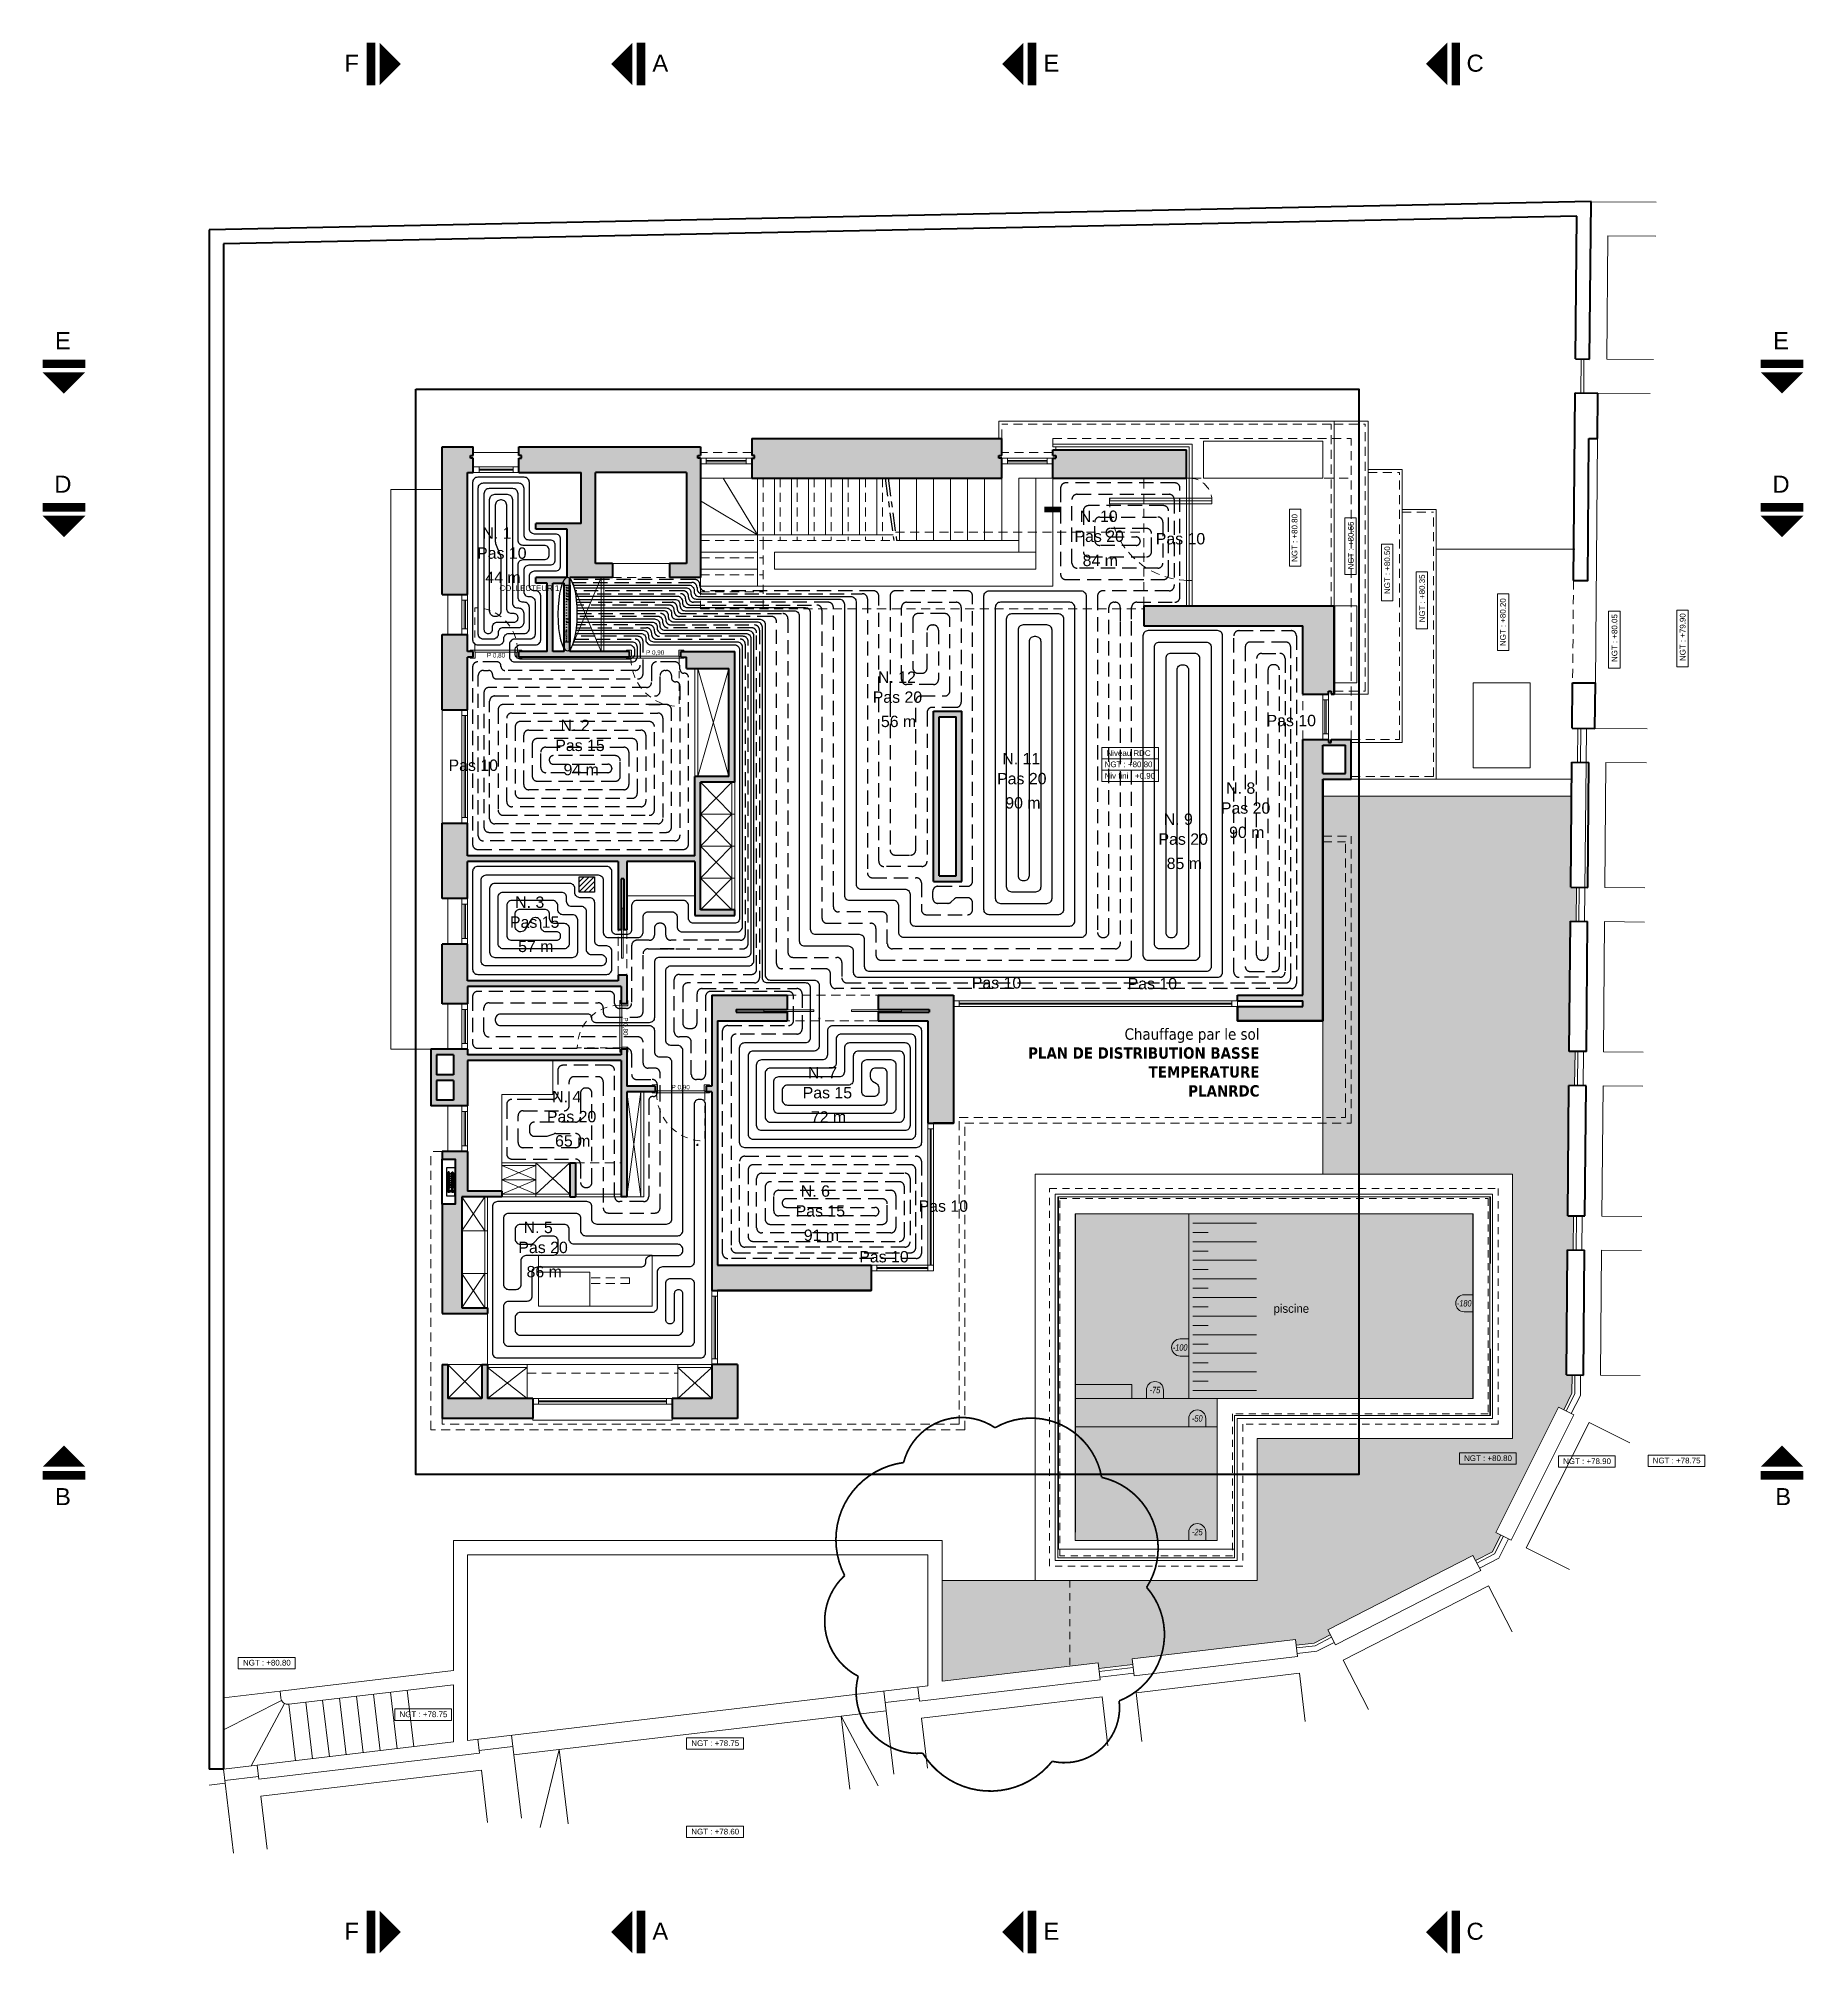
# Model space of a CAD drawing. Header units: millimetres. Extents: x 898 to 1196, y 229 to 443.
# Drawn here: x 1100.16 to 1131.3, y 328.24 to 362.02 of the extents above; entities that cross this region are included whole.
import ezdxf
from ezdxf.enums import TextEntityAlignment as Align

# ---------------------------------------------------------------- set-up
doc = ezdxf.new("R2010")
doc.units = ezdxf.units.MM
for name, pattern in [('CENTER', [50.8, 31.75, -6.35, 6.35, -6.35]), ('DASHED2', [0.375, 0.25, -0.125]), ('HIDDEN', [0.375, 0.25, -0.125]), ('HIDDEN2', [4.7625, 3.175, -1.5875]), ('TRATTEGGIATA', [0.75, 0.5, -0.25])]:
    doc.linetypes.add(name, pattern=pattern)
doc.layers.get('0').update_dxf_attribs({"color": 41})
doc.layers.get('DEFPOINTS').update_dxf_attribs({"color": 53})
for name, color, linetype in [('02-mandata', 1, 'Continuous'), ('2', 2, 'Continuous'), ('7', 7, 'CENTER'), ('CHAUFFAGE PAR LE SOL', 6, 'Continuous'), ('collecteur', 7, 'Continuous'), ('Texte', 2, 'Continuous'), ('TEXTE CH SOL', 7, 'Continuous')]:
    doc.layers.add(name, color=color, linetype=linetype)
for name, color, linetype, lineweight in [('03-ritorno', 5, 'TRATTEGGIATA', 25), ('A_MURS_PCRX', 4, 'Continuous', 35), ('alim', 5, 'Continuous', 5), ('AN-Textes', 5, 'Continuous', 13), ('CHAUFFAGE', 4, 'Continuous', 5), ('p allége', 1, 'Continuous', 20), ('p axes', 4, 'CENTER', 30), ('p caché', 3, 'HIDDEN2', 20), ('p hachure', 253, 'Continuous', 15), ('p menuiserie', 5, 'Continuous', 20), ('p mur', 7, 'Continuous', 40), ('p symbole', 6, 'Continuous', 20), ('p texte', 7, 'Continuous', 15), ('p vegetation', 98, 'Continuous', 15), ('text', 155, 'Continuous', 9)]:
    doc.layers.add(name, color=color, linetype=linetype, lineweight=lineweight)
doc.styles.add('ARIAL', font='Arial.ttf', dxfattribs={"height": 0.1})
doc.styles.add('sansserif', font='SANSS___.TTF', dxfattribs={"width": 0.7})
doc.styles.add('Tahoma', font='bgothl.ttf')
doc.linetypes.add('GAZ', pattern='A,12.7,-5.08,["GAS",Standard,S=2.54,R=0,X=-2.54,Y=-1.27],-6.35', length=24.13)
doc.dimstyles.new('ISO-25', dxfattribs={"dimtxt": 2.5, "dimasz": 2.5, "dimexe": 1.25, "dimexo": 0.625, "dimtad": 1, "dimtxsty": 'Standard', "dimcen": 2.5, "dimadec": 0, "dimazin": 0, "dimtfac": 1, "dimtmove": 0, "dimatfit": 3, "dimfxl": 1, "dimarcsym": 0})

msp = doc.modelspace()

# ---------------------------------------------------------------- texts
at = {"layer": 'collecteur', "color": 6, "style": 'sansserif'}
msp.add_text('COLLECTEUR 1', height=0.1, rotation=360, dxfattribs=at).set_placement((1108.272, 352.298))
at = {"layer": 'p symbole', "transparency": 33554687, "char_height": 0.1125, "width": 0.81465, "attachment_point": 5}
for s, insert in [('{\\fSwis721 Cn BT|b0|i1|c0|p34;-180}', (1125.254, 339.761)), ('{\\fSwis721 Cn BT|b0|i1|c0|p34;-100}', (1120.254, 338.983)), ('{\\fSwis721 Cn BT|b0|i1|c0|p34;-75}', (1119.811, 338.234)), ('{\\fSwis721 Cn BT|b0|i1|c0|p34;-50}', (1120.556, 337.734)), ('{\\fSwis721 Cn BT|b0|i1|c0|p34;-25}', (1120.556, 335.734))]:
    msp.add_mtext(s, dxfattribs=dict(at, insert=insert))
at = {"layer": 'p texte', "style": 'ARIAL'}
for s, height, p in [('F', 0.3, (1105.672, 361.588)), ('A', 0.3, (1111.104, 361.588)), ('E', 0.3, (1117.987, 361.588)), ('C', 0.3, (1125.446, 361.588)), ('E', 0.3, (1100.589, 356.704)), ('E', 0.3, (1130.83, 356.704)), ('D', 0.3, (1100.589, 354.178)), ('D', 0.3, (1130.83, 354.178)), ('NGT : +80.80', 0.1, (1119.346, 349.247)), ('Niveau RDC', 0.1, (1119.346, 349.447)), ('Niv fini : +0.90', 0.1, (1119.368, 349.047)), ('NGT : +80.80', 0.1, (1125.673, 337.035)), ('NGT : +78.90', 0.1, (1127.416, 336.982)), ('NGT : +78.75', 0.1, (1128.993, 336.994)), ('B', 0.3, (1100.589, 336.359)), ('B', 0.3, (1130.868, 336.359)), ('NGT : +80.80', 0.1, (1104.179, 333.436)), ('NGT : +78.75', 0.1, (1106.935, 332.527)), ('NGT : +78.75', 0.1, (1112.071, 332.019)), ('NGT : +78.60', 0.1, (1112.071, 330.463)), ('F', 0.3, (1105.672, 328.709)), ('A', 0.3, (1111.104, 328.709)), ('E', 0.3, (1117.987, 328.709)), ('C', 0.3, (1125.446, 328.709))]:
    msp.add_text(s, height=height, dxfattribs=at).set_placement(p, align=Align.MIDDLE)
for s, p in [('NGT : +80.80', (1122.268, 353.231)), ('NGT : +80.65', (1123.258, 353.099)), ('NGT : +80.50', (1123.899, 352.664)), ('NGT : +80.35', (1124.512, 352.168)), ('NGT : +80.20', (1125.935, 351.749)), ('NGT : +80.05', (1127.899, 351.469)), ('NGT : +79.90', (1129.099, 351.485))]:
    msp.add_text(s, height=0.1, rotation=90, dxfattribs=at).set_placement(p, align=Align.MIDDLE)
at = {"layer": 'text', "lineweight": 0, "insert": (1121.898, 339.744), "char_height": 0.1503, "attachment_point": 1, "style": 'Tahoma'}
msp.add_mtext_dynamic_manual_height_columns('piscine', width=22.30161, gutter_width=18.75, heights=[0], dxfattribs=at)
at = {"layer": 'Texte', "color": 0, "insert": (1121.65, 344.6), "char_height": 0.2, "width": 5.60202, "attachment_point": 3}
msp.add_mtext('{\\fTahoma|b0|i0|c0|p34;Chauffage par le sol\\P\\fTahoma|b1|i0|c0|p34;PLAN DE DISTRIBUTION BASSE TEMPERATURE\\PPLANRDC}', dxfattribs=at)
at = {"layer": 'TEXTE CH SOL', "color": 7, "lineweight": 25, "style": 'sansserif', "oblique": 360, "width": 1}
for s, p in [('N. 10', (1118.486, 353.513)), ('N. 1', (1107.972, 353.216)), ('84 m', (1118.538, 352.735)), ('44 m', (1108.024, 352.438)), ('N. 12', (1114.935, 350.681)), ('N. 2', (1109.348, 349.832)), ('56 m', (1114.987, 349.903)), ('N. 11', (1117.124, 349.247)), ('94 m', (1109.401, 349.054)), ('90 m', (1117.176, 348.469)), ('N. 8', (1121.064, 348.729)), ('N. 9', (1119.965, 348.182)), ('90 m', (1121.116, 347.951)), ('85 m', (1120.017, 347.404)), ('N. 3', (1108.55, 346.721)), ('57 m', (1108.602, 345.943)), ('N. 7', (1113.702, 343.719)), ('N. 4', (1109.2, 343.298)), ('72 m', (1113.754, 342.941)), ('65 m', (1109.252, 342.52)), ('N. 6', (1113.578, 341.637)), ('N. 5', (1108.698, 340.996)), ('91 m', (1113.63, 340.859)), ('86 m', (1108.75, 340.218))]:
    msp.add_text(s, height=0.2, dxfattribs=at).set_placement(p)
at = {"layer": 'TEXTE CH SOL', "color": 7, "lineweight": 25, "style": 'sansserif', "oblique": 0, "width": 1}
for s, p in [('Pas 20', (1118.394, 353.162)), ('Pas 10', (1107.88, 352.865)), ('Pas 10', (1119.825, 353.118)), ('Pas 20', (1114.843, 350.33)), ('Pas 10', (1121.775, 349.918)), ('Pas 15', (1109.256, 349.481)), ('Pas 10', (1107.377, 349.131)), ('Pas 20', (1117.032, 348.896)), ('Pas 20', (1120.971, 348.378)), ('Pas 20', (1119.873, 347.831)), ('Pas 15', (1108.458, 346.37)), ('Pas 10', (1116.587, 345.302)), ('Pas 10', (1119.329, 345.287)), ('Pas 15', (1113.61, 343.368)), ('Pas 20', (1109.108, 342.947)), ('Pas 10', (1115.651, 341.372)), ('Pas 15', (1113.486, 341.286)), ('Pas 20', (1108.606, 340.645)), ('Pas 10', (1114.606, 340.481))]:
    msp.add_text(s, height=0.2, rotation=0, dxfattribs=at).set_placement(p)

# ---------------------------------------------------------------- blocks, each defined once
blk = doc.blocks.new('*U33')
at = {"layer": 'p menuiserie'}
for p, q in [((0.9, 0), (0, 0)), ((0.9, -0.1), (0, -0.1)), ((0.1, 0), (0.1, -0.1)), ((0.8, -0.04), (0.1, -0.04)), ((0.8, -0.06), (0.1, -0.06)), ((0.8, 0), (0.8, -0.1))]:
    blk.add_line(p, q, dxfattribs=at)
blk = doc.blocks.new('*U34')
at = {"layer": 'p menuiserie'}
for p, q in [((0.8, 0), (0, 0)), ((0.8, -0.1), (0, -0.1)), ((0.1, 0), (0.1, -0.1)), ((0.7, -0.04), (0.1, -0.04)), ((0.7, -0.06), (0.1, -0.06)), ((0.7, 0), (0.7, -0.1))]:
    blk.add_line(p, q, dxfattribs=at)
blk = doc.blocks.new('*U35')
at = {"layer": 'p menuiserie'}
for p, q in [((0.7, 0), (0, 0)), ((0.7, -0.1), (0, -0.1)), ((0.1, 0), (0.1, -0.1)), ((0.6, -0.04), (0.1, -0.04)), ((0.6, -0.06), (0.1, -0.06)), ((0.6, 0), (0.6, -0.1))]:
    blk.add_line(p, q, dxfattribs=at)
blk = doc.blocks.new('*U36')
at = {"layer": 'p menuiserie'}
for p, q in [((0.8, 0), (0, 0)), ((0.8, -0.1), (0, -0.1)), ((0.1, 0), (0.1, -0.1)), ((0.7, -0.04), (0.1, -0.04)), ((0.7, -0.06), (0.1, -0.06)), ((0.7, 0), (0.7, -0.1))]:
    blk.add_line(p, q, dxfattribs=at)
blk = doc.blocks.new('*U37')
at = {"layer": 'p menuiserie'}
for p, q in [((0.8, 0), (0, 0)), ((0.8, -0.1), (0, -0.1)), ((0.1, 0), (0.1, -0.1)), ((0.7, -0.04), (0.1, -0.04)), ((0.7, -0.06), (0.1, -0.06)), ((0.7, 0), (0.7, -0.1))]:
    blk.add_line(p, q, dxfattribs=at)
blk = doc.blocks.new('*U38')
at = {"layer": 'p menuiserie'}
for p, q in [((0.8, 0), (0, 0)), ((0.8, -0.1), (0, -0.1)), ((0.1, 0), (0.1, -0.1)), ((0.7, -0.04), (0.1, -0.04)), ((0.7, -0.06), (0.1, -0.06)), ((0.7, 0), (0.7, -0.1))]:
    blk.add_line(p, q, dxfattribs=at)
blk = doc.blocks.new('*U39')
at = {"layer": 'p menuiserie'}
for p, q in [((2.45, 0), (0, 0)), ((2.45, -0.1), (0, -0.1)), ((0.1, 0), (0.1, -0.1)), ((2.35, -0.04), (0.1, -0.04)), ((2.35, -0.06), (0.1, -0.06)), ((2.35, 0), (2.35, -0.1))]:
    blk.add_line(p, q, dxfattribs=at)
blk = doc.blocks.new('*U40')
at = {"layer": 'p menuiserie'}
for p, q in [((1.3, 0), (0, 0)), ((1.3, -0.1), (0, -0.1)), ((0.1, 0), (0.1, -0.1)), ((1.2, -0.04), (0.1, -0.04)), ((1.2, -0.06), (0.1, -0.06)), ((1.2, 0), (1.2, -0.1))]:
    blk.add_line(p, q, dxfattribs=at)
blk = doc.blocks.new('*U15')
at = {"layer": 'p menuiserie'}
for p, q in [((2.6, 0), (0, 0)), ((2.6, -0.1), (0, -0.1)), ((0.1, 0), (0.1, -0.1)), ((2.5, -0.04), (0.1, -0.04)), ((2.5, -0.06), (0.1, -0.06)), ((2.5, 0), (2.5, -0.1))]:
    blk.add_line(p, q, dxfattribs=at)
blk = doc.blocks.new('*U16')
at = {"layer": 'p menuiserie'}
for p, q in [((1.1, 0), (0, 0)), ((1.1, -0.1), (0, -0.1)), ((0.1, 0), (0.1, -0.1)), ((1, -0.04), (0.1, -0.04)), ((1, -0.06), (0.1, -0.06)), ((1, 0), (1, -0.1))]:
    blk.add_line(p, q, dxfattribs=at)
blk = doc.blocks.new('*U17')
at = {"layer": 'p menuiserie'}
for p, q in [((5, 0), (0, 0)), ((5, -0.1), (0, -0.1)), ((0.1, 0), (0.1, -0.1)), ((4.9, -0.04), (0.1, -0.04)), ((4.9, -0.06), (0.1, -0.06)), ((4.9, 0), (4.9, -0.1))]:
    blk.add_line(p, q, dxfattribs=at)
blk = doc.blocks.new('*U18')
at = {"layer": 'p menuiserie'}
for p, q in [((0.8, 0), (0, 0)), ((0.8, -0.1), (0, -0.1)), ((0.1, 0), (0.1, -0.1)), ((0.7, -0.04), (0.1, -0.04)), ((0.7, -0.06), (0.1, -0.06)), ((0.7, 0), (0.7, -0.1))]:
    blk.add_line(p, q, dxfattribs=at)
blk = doc.blocks.new('*U19')
at = {"layer": 'p menuiserie'}
for p, q in [((0.9, 0), (0, 0)), ((0.9, -0.1), (0, -0.1)), ((0.1, 0), (0.1, -0.1)), ((0.8, -0.04), (0.1, -0.04)), ((0.8, -0.06), (0.1, -0.06)), ((0.8, 0), (0.8, -0.1))]:
    blk.add_line(p, q, dxfattribs=at)
blk = doc.blocks.new('*U28')
at = {"layer": 'p menuiserie'}
for p, q in [((2, 0), (0, 0)), ((2, -0.1), (0, -0.1)), ((0.1, 0), (0.1, -0.1)), ((1.9, -0.04), (0.1, -0.04)), ((1.9, -0.06), (0.1, -0.06)), ((1.9, 0), (1.9, -0.1))]:
    blk.add_line(p, q, dxfattribs=at)
blk = doc.blocks.new('AUDIT_I_240531090321-0')
at = {"linetype": 'ByBlock'}
for centre, radius, start, end in [((4.5, 1.8), 0.2, 245.2248, 270), ((2.7, -2.4), 0.1, 90, 141.3178), ((2.6, -2.3), 0.1, 270, 321.3178), ((4.5, -2.2), 0.2, 90, 114.7752)]:
    blk.add_arc(centre, radius, start, end, dxfattribs=at)
at = {"linetype": 'Continuous'}
for centre, radius, start, end in [((7.5, 1.2), 0.1, 249.5127, 270), ((54, 1.5), 0.05, 90, 180), ((54, 1.5), 0.05, 0, 90), ((7.5, -1.7), 0.1, 90, 110.4873), ((54, -1.9), 0.05, 180, 270), ((54, -1.9), 0.05, 270, 0)]:
    blk.add_arc(centre, radius, start, end, dxfattribs=at)
at = {"color": 5, "linetype": 'Continuous'}
for centre, start, end in [((12, 3.9), 90, 120), ((14.9, 3.9), 60, 90), ((18, 3.9), 90, 120), ((20.9, 3.9), 60, 90), ((24, 3.9), 90, 120), ((26.9, 3.9), 60, 90), ((30, 3.9), 90, 120), ((32.9, 3.9), 60, 90), ((36, 3.9), 90, 120), ((38.9, 3.9), 60, 90), ((42, 3.9), 90, 120), ((44.9, 3.9), 60, 90), ((48, 3.9), 90, 120), ((50.9, 3.9), 60, 90)]:
    blk.add_arc(centre, 0.2, start, end, dxfattribs=at)
blk = doc.blocks.new('c ef ecs')
at = {"layer": 'alim', "color": 5, "lineweight": -3}
for p, q in [((-303.9, 72.835), (-303.9, 72.851)), ((-303.897, 72.851), (-303.9, 72.851)), ((-303.9, 72.849), (-303.9, 72.85)), ((-303.9, 72.85), (-303.899, 72.85)), ((-303.9, 72.848), (-303.9, 72.849)), ((-303.9, 72.847), (-303.9, 72.848)), ((-303.9, 72.848), (-303.9, 72.848)), ((-303.9, 72.846), (-303.9, 72.847)), ((-303.9, 72.845), (-303.9, 72.846)), ((-303.9, 72.846), (-303.9, 72.846)), ((-303.899, 72.844), (-303.9, 72.845)), ((-303.9, 72.845), (-303.9, 72.845)), ((-303.9, 72.841), (-303.9, 72.842)), ((-303.9, 72.842), (-303.899, 72.842)), ((-303.9, 72.84), (-303.9, 72.841)), ((-303.9, 72.839), (-303.9, 72.84)), ((-303.9, 72.84), (-303.9, 72.84)), ((-303.9, 72.838), (-303.9, 72.839)), ((-303.9, 72.837), (-303.9, 72.838)), ((-303.9, 72.838), (-303.9, 72.838)), ((-303.9, 72.836), (-303.9, 72.837)), ((-303.899, 72.836), (-303.9, 72.836)), ((-303.897, 72.835), (-303.9, 72.835)), ((-303.899, 72.85), (-303.899, 72.851)), ((-303.897, 72.85), (-303.899, 72.85)), ((-303.899, 72.842), (-303.899, 72.844)), ((-303.897, 72.844), (-303.899, 72.844)), ((-303.897, 72.842), (-303.899, 72.842)), ((-303.899, 72.835), (-303.899, 72.836)), ((-303.897, 72.836), (-303.899, 72.836)), ((-303.897, 72.853), (-303.897, 72.833)), ((-303.897, 72.853), (-303.896, 72.853)), ((-303.897, 72.833), (-303.896, 72.833)), ((-303.896, 72.854), (-303.896, 72.832)), ((-303.895, 72.854), (-303.895, 72.832)), ((-303.895, 72.854), (-303.895, 72.832)), ((-303.895, 72.854), (-303.895, 72.832)), ((-303.894, 72.834), (-303.894, 72.852)), ((-303.89, 72.852), (-303.894, 72.852)), ((-303.89, 72.834), (-303.894, 72.834)), ((-303.89, 72.834), (-303.89, 72.852)), ((-303.889, 72.833), (-303.889, 72.853)), ((-303.887, 72.854), (-303.887, 72.832)), ((-303.617, 72.854), (-303.887, 72.854)), ((-303.617, 72.832), (-303.887, 72.832)), ((-303.878, 72.823), (-303.876, 72.83)), ((-303.878, 72.824), (-303.877, 72.826)), ((-303.878, 72.823), (-303.878, 72.824)), ((-303.878, 72.823), (-303.878, 72.823)), ((-303.878, 72.817), (-303.878, 72.823)), ((-303.878, 72.817), (-303.878, 72.823)), ((-303.878, 72.817), (-303.878, 72.817)), ((-303.876, 72.815), (-303.878, 72.817)), ((-303.878, 72.817), (-303.877, 72.816)), ((-303.877, 72.828), (-303.876, 72.828)), ((-303.877, 72.827), (-303.877, 72.828)), ((-303.877, 72.826), (-303.877, 72.827)), ((-303.877, 72.816), (-303.876, 72.816)), ((-303.877, 72.816), (-303.877, 72.816)), ((-303.876, 72.854), (-303.875, 72.854)), ((-303.876, 72.854), (-303.876, 72.854)), ((-303.876, 72.853), (-303.876, 72.854)), ((-303.875, 72.852), (-303.876, 72.853)), ((-303.876, 72.833), (-303.875, 72.834)), ((-303.876, 72.832), (-303.876, 72.833)), ((-303.876, 72.832), (-303.876, 72.832)), ((-303.875, 72.832), (-303.876, 72.832)), ((-303.855, 72.83), (-303.876, 72.83)), ((-303.876, 72.829), (-303.875, 72.829)), ((-303.876, 72.828), (-303.876, 72.829)), ((-303.876, 72.816), (-303.875, 72.816)), ((-303.855, 72.815), (-303.876, 72.815)), ((-303.875, 72.854), (-303.875, 72.854)), ((-303.875, 72.852), (-303.856, 72.852)), ((-303.875, 72.852), (-303.874, 72.851)), ((-303.856, 72.834), (-303.875, 72.834)), ((-303.874, 72.834), (-303.875, 72.834)), ((-303.875, 72.832), (-303.875, 72.832)), ((-303.875, 72.83), (-303.875, 72.832)), ((-303.875, 72.83), (-303.874, 72.83)), ((-303.875, 72.83), (-303.875, 72.83)), ((-303.875, 72.829), (-303.875, 72.83)), ((-303.875, 72.816), (-303.874, 72.816)), ((-303.856, 72.815), (-303.875, 72.815)), ((-303.874, 72.866), (-303.857, 72.866)), ((-303.874, 72.866), (-303.857, 72.866)), ((-303.874, 72.861), (-303.874, 72.866)), ((-303.874, 72.866), (-303.874, 72.866)), ((-303.874, 72.861), (-303.857, 72.861)), ((-303.873, 72.861), (-303.874, 72.861)), ((-303.874, 72.859), (-303.874, 72.859)), ((-303.874, 72.859), (-303.874, 72.859)), ((-303.873, 72.859), (-303.874, 72.859)), ((-303.873, 72.859), (-303.874, 72.859)), ((-303.874, 72.854), (-303.874, 72.859)), ((-303.874, 72.855), (-303.874, 72.859)), ((-303.874, 72.855), (-303.871, 72.855)), ((-303.874, 72.851), (-303.873, 72.85)), ((-303.873, 72.835), (-303.874, 72.834)), ((-303.874, 72.83), (-303.873, 72.829)), ((-303.874, 72.83), (-303.874, 72.83)), ((-303.874, 72.83), (-303.874, 72.83)), ((-303.874, 72.816), (-303.873, 72.816)), ((-303.873, 72.861), (-303.858, 72.861)), ((-303.873, 72.859), (-303.873, 72.861)), ((-303.858, 72.859), (-303.873, 72.859)), ((-303.873, 72.859), (-303.873, 72.859)), ((-303.872, 72.859), (-303.873, 72.859)), ((-303.873, 72.85), (-303.871, 72.849)), ((-303.872, 72.837), (-303.873, 72.835)), ((-303.873, 72.829), (-303.872, 72.828)), ((-303.873, 72.829), (-303.873, 72.829)), ((-303.873, 72.816), (-303.872, 72.816)), ((-303.873, 72.816), (-303.873, 72.816)), ((-303.872, 72.859), (-303.872, 72.859)), ((-303.871, 72.859), (-303.872, 72.859)), ((-303.871, 72.838), (-303.872, 72.837)), ((-303.872, 72.828), (-303.872, 72.827)), ((-303.872, 72.828), (-303.872, 72.828)), ((-303.872, 72.827), (-303.871, 72.826)), ((-303.872, 72.816), (-303.871, 72.816)), ((-303.871, 72.859), (-303.871, 72.859)), ((-303.871, 72.859), (-303.871, 72.859)), ((-303.871, 72.859), (-303.869, 72.859)), ((-303.871, 72.855), (-303.871, 72.859)), ((-303.871, 72.849), (-303.869, 72.847)), ((-303.867, 72.841), (-303.871, 72.838)), ((-303.871, 72.826), (-303.871, 72.824)), ((-303.871, 72.824), (-303.87, 72.823)), ((-303.871, 72.816), (-303.87, 72.817)), ((-303.869, 72.823), (-303.87, 72.823)), ((-303.87, 72.817), (-303.87, 72.823)), ((-303.869, 72.817), (-303.87, 72.817)), ((-303.868, 72.859), (-303.869, 72.859)), ((-303.869, 72.855), (-303.869, 72.859)), ((-303.869, 72.855), (-303.862, 72.855)), ((-303.869, 72.847), (-303.867, 72.845)), ((-303.869, 72.823), (-303.868, 72.824)), ((-303.869, 72.817), (-303.869, 72.823)), ((-303.869, 72.817), (-303.867, 72.816)), ((-303.867, 72.859), (-303.868, 72.859)), ((-303.868, 72.824), (-303.867, 72.826)), ((-303.866, 72.859), (-303.867, 72.859)), ((-303.867, 72.845), (-303.866, 72.843)), ((-303.866, 72.843), (-303.867, 72.841)), ((-303.867, 72.827), (-303.866, 72.828)), ((-303.867, 72.826), (-303.867, 72.827)), ((-303.867, 72.816), (-303.866, 72.816)), ((-303.865, 72.859), (-303.866, 72.859)), ((-303.866, 72.859), (-303.866, 72.859)), ((-303.866, 72.843), (-303.864, 72.845)), ((-303.864, 72.841), (-303.866, 72.843)), ((-303.866, 72.828), (-303.865, 72.828)), ((-303.866, 72.816), (-303.865, 72.816)), ((-303.864, 72.859), (-303.865, 72.859)), ((-303.865, 72.829), (-303.864, 72.829)), ((-303.865, 72.828), (-303.865, 72.829)), ((-303.865, 72.816), (-303.863, 72.816)), ((-303.863, 72.859), (-303.864, 72.859)), ((-303.864, 72.845), (-303.861, 72.848)), ((-303.859, 72.837), (-303.864, 72.841)), ((-303.864, 72.829), (-303.863, 72.83)), ((-303.862, 72.859), (-303.863, 72.859)), ((-303.863, 72.83), (-303.862, 72.83)), ((-303.863, 72.83), (-303.863, 72.83)), ((-303.863, 72.816), (-303.862, 72.816)), ((-303.862, 72.859), (-303.86, 72.859)), ((-303.862, 72.855), (-303.862, 72.859)), ((-303.862, 72.83), (-303.861, 72.83)), ((-303.862, 72.83), (-303.862, 72.83)), ((-303.862, 72.816), (-303.861, 72.816)), ((-303.861, 72.848), (-303.859, 72.849)), ((-303.861, 72.83), (-303.861, 72.829)), ((-303.861, 72.829), (-303.86, 72.829)), ((-303.861, 72.816), (-303.86, 72.816)), ((-303.86, 72.859), (-303.86, 72.859)), ((-303.86, 72.859), (-303.86, 72.859)), ((-303.859, 72.859), (-303.86, 72.859)), ((-303.86, 72.855), (-303.86, 72.859)), ((-303.86, 72.855), (-303.857, 72.855)), ((-303.86, 72.829), (-303.859, 72.828)), ((-303.86, 72.816), (-303.858, 72.816)), ((-303.858, 72.859), (-303.859, 72.859)), ((-303.859, 72.859), (-303.859, 72.859)), ((-303.859, 72.849), (-303.858, 72.851)), ((-303.858, 72.836), (-303.859, 72.837)), ((-303.859, 72.828), (-303.858, 72.827)), ((-303.859, 72.828), (-303.859, 72.828)), ((-303.858, 72.859), (-303.858, 72.861)), ((-303.858, 72.861), (-303.857, 72.861)), ((-303.858, 72.859), (-303.858, 72.859)), ((-303.858, 72.859), (-303.858, 72.859)), ((-303.857, 72.859), (-303.858, 72.859)), ((-303.858, 72.859), (-303.857, 72.859)), ((-303.858, 72.851), (-303.857, 72.852)), ((-303.857, 72.835), (-303.858, 72.836)), ((-303.858, 72.827), (-303.857, 72.826)), ((-303.858, 72.816), (-303.857, 72.816)), ((-303.857, 72.866), (-303.857, 72.866)), ((-303.857, 72.861), (-303.857, 72.866)), ((-303.857, 72.859), (-303.857, 72.859)), ((-303.857, 72.855), (-303.857, 72.859)), ((-303.857, 72.854), (-303.857, 72.859)), ((-303.857, 72.852), (-303.856, 72.852)), ((-303.856, 72.834), (-303.857, 72.835)), ((-303.857, 72.826), (-303.857, 72.824)), ((-303.857, 72.824), (-303.856, 72.823)), ((-303.857, 72.816), (-303.856, 72.817)), ((-303.855, 72.854), (-303.856, 72.853)), ((-303.856, 72.854), (-303.855, 72.854)), ((-303.856, 72.854), (-303.856, 72.854)), ((-303.856, 72.853), (-303.856, 72.852)), ((-303.856, 72.834), (-303.856, 72.833)), ((-303.856, 72.833), (-303.855, 72.832)), ((-303.856, 72.832), (-303.856, 72.832)), ((-303.855, 72.832), (-303.856, 72.832)), ((-303.856, 72.83), (-303.856, 72.832)), ((-303.855, 72.823), (-303.856, 72.823)), ((-303.856, 72.817), (-303.856, 72.823)), ((-303.855, 72.817), (-303.856, 72.817)), ((-303.855, 72.854), (-303.855, 72.854)), ((-303.855, 72.832), (-303.855, 72.832)), ((-303.855, 72.83), (-303.855, 72.816)), ((-303.855, 72.815), (-303.855, 72.816)), ((-303.839, 72.823), (-303.837, 72.83)), ((-303.839, 72.824), (-303.838, 72.826)), ((-303.839, 72.823), (-303.839, 72.824)), ((-303.839, 72.823), (-303.839, 72.823)), ((-303.839, 72.817), (-303.839, 72.823)), ((-303.839, 72.817), (-303.839, 72.823)), ((-303.839, 72.817), (-303.839, 72.817)), ((-303.837, 72.815), (-303.839, 72.817)), ((-303.839, 72.817), (-303.838, 72.816)), ((-303.838, 72.827), (-303.837, 72.828)), ((-303.838, 72.826), (-303.838, 72.827)), ((-303.838, 72.816), (-303.837, 72.816)), ((-303.838, 72.816), (-303.838, 72.816)), ((-303.837, 72.854), (-303.836, 72.854)), ((-303.837, 72.854), (-303.837, 72.854)), ((-303.836, 72.853), (-303.837, 72.854)), ((-303.837, 72.832), (-303.836, 72.833)), ((-303.837, 72.832), (-303.837, 72.832)), ((-303.836, 72.832), (-303.837, 72.832)), ((-303.816, 72.83), (-303.837, 72.83)), ((-303.837, 72.829), (-303.836, 72.829)), ((-303.837, 72.828), (-303.837, 72.829)), ((-303.837, 72.828), (-303.837, 72.828)), ((-303.837, 72.816), (-303.836, 72.816)), ((-303.816, 72.815), (-303.837, 72.815)), ((-303.836, 72.854), (-303.836, 72.854)), ((-303.836, 72.852), (-303.836, 72.853)), ((-303.836, 72.852), (-303.817, 72.852)), ((-303.836, 72.852), (-303.835, 72.851)), ((-303.836, 72.833), (-303.836, 72.834)), ((-303.817, 72.834), (-303.836, 72.834)), ((-303.835, 72.834), (-303.836, 72.834)), ((-303.836, 72.832), (-303.836, 72.832)), ((-303.836, 72.83), (-303.836, 72.832)), ((-303.836, 72.83), (-303.835, 72.83)), ((-303.836, 72.83), (-303.836, 72.83)), ((-303.836, 72.829), (-303.836, 72.83)), ((-303.836, 72.816), (-303.835, 72.816)), ((-303.817, 72.815), (-303.836, 72.815)), ((-303.835, 72.866), (-303.818, 72.866)), ((-303.835, 72.866), (-303.818, 72.866)), ((-303.835, 72.861), (-303.835, 72.866)), ((-303.835, 72.866), (-303.835, 72.866)), ((-303.835, 72.861), (-303.818, 72.861)), ((-303.834, 72.861), (-303.835, 72.861)), ((-303.835, 72.859), (-303.835, 72.859)), ((-303.834, 72.859), (-303.835, 72.859)), ((-303.834, 72.859), (-303.835, 72.859)), ((-303.835, 72.854), (-303.835, 72.859)), ((-303.835, 72.855), (-303.835, 72.859)), ((-303.835, 72.855), (-303.832, 72.855)), ((-303.835, 72.851), (-303.834, 72.85)), ((-303.834, 72.835), (-303.835, 72.834)), ((-303.835, 72.83), (-303.834, 72.829)), ((-303.835, 72.83), (-303.835, 72.83)), ((-303.835, 72.83), (-303.835, 72.83)), ((-303.835, 72.816), (-303.834, 72.816)), ((-303.834, 72.861), (-303.819, 72.861)), ((-303.834, 72.859), (-303.834, 72.861)), ((-303.819, 72.859), (-303.834, 72.859)), ((-303.834, 72.859), (-303.834, 72.859)), ((-303.834, 72.859), (-303.834, 72.859)), ((-303.833, 72.859), (-303.834, 72.859)), ((-303.834, 72.85), (-303.832, 72.849)), ((-303.833, 72.837), (-303.834, 72.835)), ((-303.834, 72.829), (-303.833, 72.828)), ((-303.834, 72.829), (-303.834, 72.829)), ((-303.834, 72.816), (-303.833, 72.816)), ((-303.834, 72.816), (-303.834, 72.816)), ((-303.833, 72.859), (-303.833, 72.859)), ((-303.832, 72.859), (-303.833, 72.859)), ((-303.832, 72.838), (-303.833, 72.837)), ((-303.833, 72.828), (-303.833, 72.827)), ((-303.833, 72.828), (-303.833, 72.828)), ((-303.833, 72.827), (-303.832, 72.826)), ((-303.833, 72.816), (-303.832, 72.816)), ((-303.832, 72.859), (-303.832, 72.859)), ((-303.832, 72.859), (-303.832, 72.859)), ((-303.832, 72.859), (-303.83, 72.859)), ((-303.832, 72.855), (-303.832, 72.859)), ((-303.832, 72.849), (-303.83, 72.847)), ((-303.828, 72.841), (-303.832, 72.838)), ((-303.832, 72.826), (-303.832, 72.824)), ((-303.832, 72.824), (-303.831, 72.823)), ((-303.832, 72.816), (-303.831, 72.817)), ((-303.83, 72.823), (-303.831, 72.823)), ((-303.831, 72.817), (-303.831, 72.823)), ((-303.83, 72.817), (-303.831, 72.817)), ((-303.829, 72.859), (-303.83, 72.859)), ((-303.83, 72.855), (-303.83, 72.859)), ((-303.83, 72.855), (-303.823, 72.855)), ((-303.83, 72.847), (-303.828, 72.845)), ((-303.83, 72.823), (-303.829, 72.824)), ((-303.83, 72.817), (-303.83, 72.823)), ((-303.83, 72.817), (-303.828, 72.816)), ((-303.828, 72.859), (-303.829, 72.859)), ((-303.829, 72.824), (-303.828, 72.826)), ((-303.827, 72.859), (-303.828, 72.859)), ((-303.828, 72.845), (-303.826, 72.843)), ((-303.826, 72.843), (-303.828, 72.841)), ((-303.828, 72.826), (-303.827, 72.827)), ((-303.828, 72.816), (-303.827, 72.816)), ((-303.826, 72.859), (-303.827, 72.859)), ((-303.827, 72.828), (-303.826, 72.828)), ((-303.827, 72.827), (-303.827, 72.828)), ((-303.827, 72.816), (-303.826, 72.816)), ((-303.826, 72.859), (-303.826, 72.859)), ((-303.825, 72.859), (-303.826, 72.859)), ((-303.826, 72.843), (-303.825, 72.845)), ((-303.825, 72.841), (-303.826, 72.843)), ((-303.826, 72.829), (-303.825, 72.829)), ((-303.826, 72.828), (-303.826, 72.829)), ((-303.826, 72.816), (-303.824, 72.816)), ((-303.824, 72.859), (-303.825, 72.859)), ((-303.825, 72.845), (-303.822, 72.848)), ((-303.82, 72.837), (-303.825, 72.841)), ((-303.825, 72.829), (-303.824, 72.83)), ((-303.823, 72.859), (-303.824, 72.859)), ((-303.824, 72.83), (-303.823, 72.83)), ((-303.824, 72.83), (-303.824, 72.83)), ((-303.824, 72.816), (-303.823, 72.816)), ((-303.823, 72.859), (-303.821, 72.859)), ((-303.823, 72.855), (-303.823, 72.859)), ((-303.823, 72.83), (-303.822, 72.83)), ((-303.823, 72.83), (-303.823, 72.83)), ((-303.823, 72.816), (-303.822, 72.816)), ((-303.822, 72.848), (-303.82, 72.849)), ((-303.822, 72.83), (-303.821, 72.829)), ((-303.822, 72.816), (-303.821, 72.816)), ((-303.821, 72.859), (-303.821, 72.859)), ((-303.821, 72.859), (-303.821, 72.859)), ((-303.82, 72.859), (-303.821, 72.859)), ((-303.821, 72.855), (-303.821, 72.859)), ((-303.821, 72.855), (-303.818, 72.855)), ((-303.821, 72.829), (-303.82, 72.828)), ((-303.821, 72.829), (-303.821, 72.829)), ((-303.821, 72.816), (-303.819, 72.816)), ((-303.819, 72.859), (-303.82, 72.859)), ((-303.82, 72.859), (-303.82, 72.859)), ((-303.82, 72.849), (-303.819, 72.851)), ((-303.819, 72.836), (-303.82, 72.837)), ((-303.82, 72.828), (-303.819, 72.827)), ((-303.82, 72.828), (-303.82, 72.828)), ((-303.819, 72.859), (-303.819, 72.861)), ((-303.819, 72.861), (-303.818, 72.861)), ((-303.819, 72.859), (-303.819, 72.859)), ((-303.818, 72.859), (-303.819, 72.859)), ((-303.819, 72.859), (-303.818, 72.859)), ((-303.819, 72.851), (-303.818, 72.852)), ((-303.818, 72.835), (-303.819, 72.836)), ((-303.819, 72.827), (-303.818, 72.826)), ((-303.819, 72.816), (-303.818, 72.816)), ((-303.818, 72.866), (-303.818, 72.866)), ((-303.818, 72.861), (-303.818, 72.866)), ((-303.818, 72.859), (-303.818, 72.859)), ((-303.818, 72.859), (-303.818, 72.859)), ((-303.818, 72.855), (-303.818, 72.859)), ((-303.818, 72.854), (-303.818, 72.859)), ((-303.818, 72.852), (-303.817, 72.852)), ((-303.817, 72.834), (-303.818, 72.835)), ((-303.818, 72.826), (-303.817, 72.824)), ((-303.818, 72.816), (-303.817, 72.817)), ((-303.817, 72.854), (-303.816, 72.854)), ((-303.817, 72.854), (-303.817, 72.854)), ((-303.816, 72.853), (-303.817, 72.852)), ((-303.817, 72.834), (-303.816, 72.833)), ((-303.817, 72.832), (-303.817, 72.832)), ((-303.816, 72.832), (-303.817, 72.832)), ((-303.817, 72.83), (-303.817, 72.832)), ((-303.817, 72.824), (-303.817, 72.823)), ((-303.816, 72.823), (-303.817, 72.823)), ((-303.817, 72.817), (-303.817, 72.823)), ((-303.816, 72.817), (-303.817, 72.817)), ((-303.816, 72.854), (-303.816, 72.853)), ((-303.816, 72.854), (-303.816, 72.854)), ((-303.816, 72.833), (-303.816, 72.832)), ((-303.816, 72.832), (-303.816, 72.832)), ((-303.816, 72.83), (-303.816, 72.816)), ((-303.816, 72.815), (-303.816, 72.816)), ((-303.8, 72.823), (-303.798, 72.83)), ((-303.8, 72.824), (-303.799, 72.826)), ((-303.8, 72.823), (-303.8, 72.824)), ((-303.8, 72.823), (-303.8, 72.823)), ((-303.8, 72.817), (-303.8, 72.823)), ((-303.8, 72.817), (-303.8, 72.823)), ((-303.8, 72.817), (-303.8, 72.817)), ((-303.797, 72.815), (-303.8, 72.817)), ((-303.8, 72.817), (-303.799, 72.816)), ((-303.799, 72.827), (-303.798, 72.828)), ((-303.799, 72.826), (-303.799, 72.827)), ((-303.799, 72.816), (-303.798, 72.816)), ((-303.798, 72.854), (-303.797, 72.854)), ((-303.798, 72.854), (-303.798, 72.854)), ((-303.797, 72.853), (-303.798, 72.854)), ((-303.798, 72.832), (-303.797, 72.833)), ((-303.798, 72.832), (-303.798, 72.832)), ((-303.797, 72.832), (-303.798, 72.832)), ((-303.777, 72.83), (-303.798, 72.83)), ((-303.798, 72.829), (-303.797, 72.829)), ((-303.798, 72.828), (-303.798, 72.829)), ((-303.798, 72.828), (-303.798, 72.828)), ((-303.798, 72.816), (-303.797, 72.816)), ((-303.798, 72.816), (-303.798, 72.816)), ((-303.797, 72.854), (-303.797, 72.854)), ((-303.797, 72.852), (-303.797, 72.853)), ((-303.797, 72.852), (-303.778, 72.852)), ((-303.797, 72.852), (-303.796, 72.851)), ((-303.797, 72.833), (-303.797, 72.834)), ((-303.778, 72.834), (-303.797, 72.834)), ((-303.796, 72.834), (-303.797, 72.834)), ((-303.797, 72.832), (-303.797, 72.832)), ((-303.797, 72.83), (-303.797, 72.832)), ((-303.797, 72.83), (-303.796, 72.83)), ((-303.797, 72.829), (-303.797, 72.83)), ((-303.797, 72.816), (-303.796, 72.816)), ((-303.778, 72.815), (-303.797, 72.815)), ((-303.777, 72.815), (-303.797, 72.815)), ((-303.796, 72.866), (-303.779, 72.866)), ((-303.796, 72.866), (-303.779, 72.866)), ((-303.796, 72.861), (-303.796, 72.866)), ((-303.796, 72.866), (-303.796, 72.866)), ((-303.796, 72.861), (-303.779, 72.861)), ((-303.795, 72.861), (-303.796, 72.861)), ((-303.796, 72.859), (-303.796, 72.859)), ((-303.795, 72.859), (-303.796, 72.859)), ((-303.795, 72.859), (-303.796, 72.859)), ((-303.796, 72.854), (-303.796, 72.859)), ((-303.796, 72.855), (-303.796, 72.859)), ((-303.796, 72.855), (-303.793, 72.855)), ((-303.796, 72.851), (-303.794, 72.85)), ((-303.795, 72.835), (-303.796, 72.834)), ((-303.796, 72.83), (-303.795, 72.83)), ((-303.796, 72.83), (-303.796, 72.83)), ((-303.796, 72.83), (-303.796, 72.83)), ((-303.796, 72.816), (-303.795, 72.816)), ((-303.795, 72.861), (-303.78, 72.861)), ((-303.795, 72.859), (-303.795, 72.861)), ((-303.78, 72.859), (-303.795, 72.859)), ((-303.795, 72.859), (-303.795, 72.859)), ((-303.795, 72.859), (-303.795, 72.859)), ((-303.794, 72.859), (-303.795, 72.859)), ((-303.794, 72.837), (-303.795, 72.835)), ((-303.795, 72.83), (-303.795, 72.829)), ((-303.795, 72.829), (-303.794, 72.828)), ((-303.795, 72.829), (-303.795, 72.829)), ((-303.795, 72.816), (-303.794, 72.816)), ((-303.795, 72.816), (-303.795, 72.816)), ((-303.794, 72.859), (-303.794, 72.859)), ((-303.793, 72.859), (-303.794, 72.859)), ((-303.794, 72.85), (-303.793, 72.849)), ((-303.793, 72.838), (-303.794, 72.837)), ((-303.794, 72.828), (-303.793, 72.827)), ((-303.794, 72.828), (-303.794, 72.828)), ((-303.794, 72.816), (-303.793, 72.816)), ((-303.793, 72.859), (-303.793, 72.859)), ((-303.793, 72.859), (-303.793, 72.859)), ((-303.793, 72.859), (-303.791, 72.859)), ((-303.793, 72.855), (-303.793, 72.859)), ((-303.793, 72.849), (-303.791, 72.847)), ((-303.789, 72.841), (-303.793, 72.838)), ((-303.793, 72.827), (-303.793, 72.826)), ((-303.793, 72.826), (-303.793, 72.824)), ((-303.793, 72.824), (-303.792, 72.823)), ((-303.793, 72.816), (-303.792, 72.817)), ((-303.791, 72.823), (-303.792, 72.823)), ((-303.792, 72.817), (-303.792, 72.823)), ((-303.791, 72.817), (-303.792, 72.817)), ((-303.79, 72.859), (-303.791, 72.859)), ((-303.791, 72.855), (-303.791, 72.859)), ((-303.791, 72.855), (-303.784, 72.855)), ((-303.791, 72.847), (-303.789, 72.845)), ((-303.791, 72.823), (-303.79, 72.824)), ((-303.791, 72.817), (-303.791, 72.823)), ((-303.791, 72.817), (-303.789, 72.816)), ((-303.789, 72.859), (-303.79, 72.859)), ((-303.79, 72.824), (-303.789, 72.826)), ((-303.788, 72.859), (-303.789, 72.859)), ((-303.789, 72.845), (-303.787, 72.843)), ((-303.787, 72.843), (-303.789, 72.841)), ((-303.789, 72.826), (-303.788, 72.827)), ((-303.789, 72.816), (-303.788, 72.816)), ((-303.787, 72.859), (-303.788, 72.859)), ((-303.788, 72.828), (-303.787, 72.828)), ((-303.788, 72.827), (-303.788, 72.828)), ((-303.788, 72.816), (-303.787, 72.816)), ((-303.787, 72.859), (-303.787, 72.859)), ((-303.786, 72.859), (-303.787, 72.859)), ((-303.787, 72.843), (-303.786, 72.845)), ((-303.786, 72.841), (-303.787, 72.843)), ((-303.787, 72.828), (-303.786, 72.829)), ((-303.787, 72.816), (-303.785, 72.816)), ((-303.785, 72.859), (-303.786, 72.859)), ((-303.786, 72.845), (-303.783, 72.848)), ((-303.781, 72.837), (-303.786, 72.841)), ((-303.786, 72.829), (-303.785, 72.83)), ((-303.786, 72.829), (-303.786, 72.829)), ((-303.784, 72.859), (-303.785, 72.859)), ((-303.785, 72.83), (-303.784, 72.83)), ((-303.785, 72.83), (-303.785, 72.83)), ((-303.785, 72.816), (-303.784, 72.816)), ((-303.784, 72.859), (-303.782, 72.859)), ((-303.784, 72.855), (-303.784, 72.859)), ((-303.784, 72.83), (-303.783, 72.83)), ((-303.784, 72.83), (-303.784, 72.83)), ((-303.784, 72.816), (-303.783, 72.816)), ((-303.783, 72.848), (-303.781, 72.849)), ((-303.783, 72.83), (-303.782, 72.829)), ((-303.783, 72.816), (-303.782, 72.816)), ((-303.782, 72.859), (-303.782, 72.859)), ((-303.781, 72.859), (-303.782, 72.859)), ((-303.782, 72.855), (-303.782, 72.859)), ((-303.782, 72.855), (-303.779, 72.855)), ((-303.782, 72.829), (-303.781, 72.828)), ((-303.782, 72.829), (-303.782, 72.829)), ((-303.782, 72.816), (-303.78, 72.816)), ((-303.78, 72.859), (-303.781, 72.859)), ((-303.781, 72.859), (-303.781, 72.859)), ((-303.781, 72.859), (-303.781, 72.859)), ((-303.781, 72.849), (-303.78, 72.851)), ((-303.78, 72.836), (-303.781, 72.837)), ((-303.781, 72.828), (-303.78, 72.828)), ((-303.78, 72.859), (-303.78, 72.861)), ((-303.78, 72.861), (-303.779, 72.861)), ((-303.78, 72.859), (-303.78, 72.859)), ((-303.779, 72.859), (-303.78, 72.859)), ((-303.78, 72.859), (-303.779, 72.859)), ((-303.78, 72.851), (-303.779, 72.852)), ((-303.779, 72.835), (-303.78, 72.836)), ((-303.78, 72.828), (-303.78, 72.827)), ((-303.78, 72.827), (-303.779, 72.826)), ((-303.78, 72.816), (-303.779, 72.816)), ((-303.779, 72.866), (-303.779, 72.866)), ((-303.779, 72.861), (-303.779, 72.866)), ((-303.779, 72.859), (-303.779, 72.859)), ((-303.779, 72.859), (-303.779, 72.859)), ((-303.779, 72.855), (-303.779, 72.859)), ((-303.779, 72.854), (-303.779, 72.859)), ((-303.779, 72.852), (-303.778, 72.852)), ((-303.778, 72.834), (-303.779, 72.835)), ((-303.779, 72.826), (-303.778, 72.824)), ((-303.779, 72.816), (-303.778, 72.817)), ((-303.778, 72.854), (-303.777, 72.854)), ((-303.778, 72.854), (-303.778, 72.854)), ((-303.777, 72.853), (-303.778, 72.852)), ((-303.778, 72.834), (-303.777, 72.833)), ((-303.778, 72.832), (-303.778, 72.832)), ((-303.777, 72.832), (-303.778, 72.832)), ((-303.778, 72.83), (-303.778, 72.832)), ((-303.778, 72.824), (-303.778, 72.823)), ((-303.777, 72.823), (-303.778, 72.823)), ((-303.778, 72.817), (-303.778, 72.823)), ((-303.777, 72.817), (-303.778, 72.817)), ((-303.777, 72.854), (-303.777, 72.853)), ((-303.777, 72.854), (-303.777, 72.854)), ((-303.777, 72.833), (-303.777, 72.832)), ((-303.777, 72.832), (-303.777, 72.832)), ((-303.777, 72.83), (-303.777, 72.816)), ((-303.777, 72.815), (-303.777, 72.816)), ((-303.761, 72.823), (-303.759, 72.83)), ((-303.761, 72.824), (-303.76, 72.826)), ((-303.761, 72.823), (-303.761, 72.824)), ((-303.761, 72.823), (-303.761, 72.823)), ((-303.761, 72.817), (-303.761, 72.823)), ((-303.761, 72.817), (-303.761, 72.823)), ((-303.761, 72.817), (-303.761, 72.817)), ((-303.758, 72.815), (-303.761, 72.817)), ((-303.761, 72.817), (-303.76, 72.816)), ((-303.76, 72.827), (-303.759, 72.828)), ((-303.76, 72.826), (-303.76, 72.827)), ((-303.76, 72.816), (-303.759, 72.816)), ((-303.759, 72.854), (-303.758, 72.854)), ((-303.759, 72.854), (-303.759, 72.854)), ((-303.758, 72.853), (-303.759, 72.854)), ((-303.759, 72.832), (-303.758, 72.833)), ((-303.759, 72.832), (-303.759, 72.832)), ((-303.758, 72.832), (-303.759, 72.832)), ((-303.738, 72.83), (-303.759, 72.83)), ((-303.759, 72.829), (-303.758, 72.829)), ((-303.759, 72.828), (-303.759, 72.829)), ((-303.759, 72.828), (-303.759, 72.828)), ((-303.759, 72.816), (-303.758, 72.816)), ((-303.759, 72.816), (-303.759, 72.816)), ((-303.758, 72.854), (-303.758, 72.854)), ((-303.758, 72.852), (-303.758, 72.853)), ((-303.758, 72.852), (-303.739, 72.852)), ((-303.758, 72.852), (-303.757, 72.851)), ((-303.758, 72.833), (-303.758, 72.834)), ((-303.739, 72.834), (-303.758, 72.834)), ((-303.757, 72.834), (-303.758, 72.834)), ((-303.758, 72.832), (-303.758, 72.832)), ((-303.758, 72.83), (-303.757, 72.83)), ((-303.758, 72.829), (-303.758, 72.83)), ((-303.758, 72.816), (-303.757, 72.816)), ((-303.739, 72.815), (-303.758, 72.815)), ((-303.738, 72.815), (-303.758, 72.815)), ((-303.757, 72.866), (-303.74, 72.866)), ((-303.757, 72.861), (-303.757, 72.866)), ((-303.757, 72.866), (-303.756, 72.866)), ((-303.757, 72.861), (-303.74, 72.861)), ((-303.756, 72.861), (-303.757, 72.861)), ((-303.757, 72.859), (-303.757, 72.859)), ((-303.756, 72.859), (-303.757, 72.859)), ((-303.756, 72.859), (-303.757, 72.859)), ((-303.757, 72.854), (-303.757, 72.859)), ((-303.757, 72.855), (-303.757, 72.859)), ((-303.757, 72.855), (-303.753, 72.855)), ((-303.757, 72.851), (-303.755, 72.85)), ((-303.756, 72.835), (-303.757, 72.834)), ((-303.757, 72.83), (-303.757, 72.832)), ((-303.757, 72.83), (-303.756, 72.83)), ((-303.757, 72.83), (-303.757, 72.83)), ((-303.757, 72.83), (-303.757, 72.83)), ((-303.757, 72.816), (-303.756, 72.816)), ((-303.756, 72.866), (-303.74, 72.866)), ((-303.756, 72.861), (-303.741, 72.861)), ((-303.756, 72.859), (-303.756, 72.861)), ((-303.741, 72.859), (-303.756, 72.859)), ((-303.756, 72.859), (-303.756, 72.859)), ((-303.756, 72.859), (-303.756, 72.859)), ((-303.755, 72.859), (-303.756, 72.859)), ((-303.755, 72.837), (-303.756, 72.835)), ((-303.756, 72.83), (-303.756, 72.829)), ((-303.756, 72.829), (-303.755, 72.828)), ((-303.756, 72.829), (-303.756, 72.829)), ((-303.756, 72.816), (-303.755, 72.816)), ((-303.756, 72.816), (-303.756, 72.816)), ((-303.755, 72.859), (-303.755, 72.859)), ((-303.754, 72.859), (-303.755, 72.859)), ((-303.755, 72.85), (-303.754, 72.849)), ((-303.753, 72.838), (-303.755, 72.837)), ((-303.755, 72.828), (-303.754, 72.827)), ((-303.755, 72.828), (-303.755, 72.828)), ((-303.755, 72.816), (-303.754, 72.816)), ((-303.754, 72.859), (-303.754, 72.859)), ((-303.753, 72.859), (-303.754, 72.859)), ((-303.754, 72.849), (-303.752, 72.847)), ((-303.754, 72.827), (-303.754, 72.826)), ((-303.754, 72.826), (-303.754, 72.824)), ((-303.754, 72.824), (-303.753, 72.823)), ((-303.754, 72.816), (-303.753, 72.817)), ((-303.753, 72.859), (-303.752, 72.859)), ((-303.753, 72.855), (-303.753, 72.859)), ((-303.75, 72.841), (-303.753, 72.838)), ((-303.751, 72.823), (-303.753, 72.823)), ((-303.753, 72.817), (-303.753, 72.823)), ((-303.751, 72.817), (-303.753, 72.817)), ((-303.751, 72.859), (-303.752, 72.859)), ((-303.752, 72.855), (-303.752, 72.859)), ((-303.752, 72.855), (-303.745, 72.855)), ((-303.752, 72.847), (-303.75, 72.845)), ((-303.75, 72.859), (-303.751, 72.859)), ((-303.751, 72.824), (-303.75, 72.826)), ((-303.751, 72.823), (-303.751, 72.824)), ((-303.751, 72.817), (-303.751, 72.823)), ((-303.751, 72.817), (-303.75, 72.816)), ((-303.749, 72.859), (-303.75, 72.859)), ((-303.75, 72.845), (-303.748, 72.843)), ((-303.748, 72.843), (-303.75, 72.841)), ((-303.75, 72.826), (-303.749, 72.827)), ((-303.75, 72.816), (-303.749, 72.816)), ((-303.748, 72.859), (-303.749, 72.859)), ((-303.749, 72.828), (-303.748, 72.828)), ((-303.749, 72.827), (-303.749, 72.828)), ((-303.749, 72.816), (-303.748, 72.816)), ((-303.748, 72.859), (-303.748, 72.859)), ((-303.747, 72.859), (-303.748, 72.859)), ((-303.748, 72.843), (-303.747, 72.845)), ((-303.747, 72.841), (-303.748, 72.843)), ((-303.748, 72.828), (-303.747, 72.829)), ((-303.748, 72.816), (-303.746, 72.816)), ((-303.746, 72.859), (-303.747, 72.859)), ((-303.747, 72.845), (-303.744, 72.848)), ((-303.742, 72.837), (-303.747, 72.841)), ((-303.747, 72.829), (-303.746, 72.83)), ((-303.747, 72.829), (-303.747, 72.829)), ((-303.745, 72.859), (-303.746, 72.859)), ((-303.746, 72.83), (-303.745, 72.83)), ((-303.746, 72.83), (-303.746, 72.83)), ((-303.746, 72.816), (-303.745, 72.816)), ((-303.745, 72.859), (-303.743, 72.859)), ((-303.745, 72.855), (-303.745, 72.859)), ((-303.745, 72.83), (-303.744, 72.83)), ((-303.745, 72.816), (-303.744, 72.816)), ((-303.744, 72.848), (-303.742, 72.849)), ((-303.744, 72.83), (-303.743, 72.829)), ((-303.744, 72.83), (-303.744, 72.83)), ((-303.744, 72.816), (-303.743, 72.816)), ((-303.743, 72.859), (-303.743, 72.859)), ((-303.742, 72.859), (-303.743, 72.859)), ((-303.743, 72.855), (-303.743, 72.859)), ((-303.743, 72.855), (-303.74, 72.855)), ((-303.743, 72.829), (-303.742, 72.828)), ((-303.743, 72.829), (-303.743, 72.829)), ((-303.743, 72.816), (-303.741, 72.816)), ((-303.741, 72.859), (-303.742, 72.859)), ((-303.742, 72.859), (-303.742, 72.859)), ((-303.742, 72.859), (-303.742, 72.859)), ((-303.742, 72.849), (-303.741, 72.851)), ((-303.741, 72.836), (-303.742, 72.837)), ((-303.742, 72.828), (-303.741, 72.828)), ((-303.741, 72.859), (-303.741, 72.861)), ((-303.741, 72.861), (-303.74, 72.861)), ((-303.741, 72.859), (-303.741, 72.859)), ((-303.74, 72.859), (-303.741, 72.859)), ((-303.741, 72.859), (-303.74, 72.859)), ((-303.741, 72.851), (-303.74, 72.852)), ((-303.74, 72.835), (-303.741, 72.836)), ((-303.741, 72.828), (-303.741, 72.827)), ((-303.741, 72.827), (-303.74, 72.826)), ((-303.741, 72.816), (-303.74, 72.816)), ((-303.74, 72.866), (-303.74, 72.866)), ((-303.74, 72.861), (-303.74, 72.866)), ((-303.74, 72.859), (-303.74, 72.859)), ((-303.74, 72.859), (-303.74, 72.859)), ((-303.74, 72.855), (-303.74, 72.859)), ((-303.74, 72.854), (-303.74, 72.859)), ((-303.74, 72.852), (-303.739, 72.852)), ((-303.739, 72.834), (-303.74, 72.835)), ((-303.74, 72.826), (-303.739, 72.824)), ((-303.74, 72.816), (-303.739, 72.817)), ((-303.739, 72.854), (-303.738, 72.854)), ((-303.738, 72.853), (-303.739, 72.852)), ((-303.739, 72.834), (-303.738, 72.833)), ((-303.738, 72.832), (-303.739, 72.832)), ((-303.739, 72.83), (-303.739, 72.832)), ((-303.739, 72.824), (-303.739, 72.823)), ((-303.738, 72.823), (-303.739, 72.823)), ((-303.739, 72.817), (-303.739, 72.823)), ((-303.738, 72.817), (-303.739, 72.817)), ((-303.738, 72.854), (-303.738, 72.853)), ((-303.738, 72.854), (-303.738, 72.854)), ((-303.738, 72.854), (-303.738, 72.854)), ((-303.738, 72.833), (-303.738, 72.832)), ((-303.738, 72.832), (-303.738, 72.832)), ((-303.738, 72.832), (-303.738, 72.832)), ((-303.738, 72.83), (-303.738, 72.816)), ((-303.738, 72.815), (-303.738, 72.816)), ((-303.722, 72.823), (-303.72, 72.83)), ((-303.722, 72.824), (-303.721, 72.826)), ((-303.722, 72.823), (-303.722, 72.824)), ((-303.722, 72.823), (-303.722, 72.823)), ((-303.722, 72.817), (-303.722, 72.823)), ((-303.722, 72.817), (-303.722, 72.823)), ((-303.722, 72.817), (-303.722, 72.817)), ((-303.719, 72.815), (-303.722, 72.817)), ((-303.722, 72.817), (-303.721, 72.816)), ((-303.721, 72.827), (-303.72, 72.828)), ((-303.721, 72.826), (-303.721, 72.827)), ((-303.721, 72.816), (-303.72, 72.816)), ((-303.699, 72.83), (-303.72, 72.83)), ((-303.72, 72.828), (-303.719, 72.829)), ((-303.72, 72.828), (-303.72, 72.828)), ((-303.72, 72.816), (-303.719, 72.816)), ((-303.72, 72.816), (-303.72, 72.816)), ((-303.719, 72.854), (-303.719, 72.854)), ((-303.719, 72.854), (-303.719, 72.854)), ((-303.719, 72.854), (-303.719, 72.854)), ((-303.719, 72.853), (-303.719, 72.854)), ((-303.719, 72.852), (-303.719, 72.853)), ((-303.719, 72.852), (-303.7, 72.852)), ((-303.719, 72.852), (-303.718, 72.851)), ((-303.719, 72.833), (-303.719, 72.834)), ((-303.7, 72.834), (-303.719, 72.834)), ((-303.718, 72.834), (-303.719, 72.834)), ((-303.719, 72.832), (-303.719, 72.833)), ((-303.719, 72.832), (-303.719, 72.832)), ((-303.719, 72.832), (-303.719, 72.832)), ((-303.719, 72.832), (-303.719, 72.832)), ((-303.719, 72.83), (-303.718, 72.83)), ((-303.719, 72.829), (-303.719, 72.83)), ((-303.719, 72.829), (-303.719, 72.829)), ((-303.719, 72.816), (-303.718, 72.816)), ((-303.7, 72.815), (-303.719, 72.815)), ((-303.699, 72.815), (-303.719, 72.815)), ((-303.718, 72.866), (-303.701, 72.866)), ((-303.718, 72.861), (-303.718, 72.866)), ((-303.718, 72.866), (-303.717, 72.866)), ((-303.718, 72.861), (-303.701, 72.861)), ((-303.717, 72.861), (-303.718, 72.861)), ((-303.718, 72.859), (-303.718, 72.859)), ((-303.717, 72.859), (-303.718, 72.859)), ((-303.717, 72.859), (-303.718, 72.859)), ((-303.718, 72.854), (-303.718, 72.859)), ((-303.718, 72.855), (-303.718, 72.859)), ((-303.718, 72.855), (-303.714, 72.855)), ((-303.718, 72.851), (-303.716, 72.85)), ((-303.717, 72.835), (-303.718, 72.834)), ((-303.718, 72.83), (-303.718, 72.832)), ((-303.718, 72.83), (-303.717, 72.83)), ((-303.718, 72.83), (-303.718, 72.83)), ((-303.718, 72.83), (-303.718, 72.83)), ((-303.718, 72.816), (-303.717, 72.816)), ((-303.717, 72.866), (-303.701, 72.866)), ((-303.717, 72.861), (-303.702, 72.861)), ((-303.717, 72.859), (-303.717, 72.861)), ((-303.701, 72.859), (-303.717, 72.859)), ((-303.717, 72.859), (-303.717, 72.859)), ((-303.716, 72.859), (-303.717, 72.859)), ((-303.716, 72.837), (-303.717, 72.835)), ((-303.717, 72.83), (-303.717, 72.829)), ((-303.717, 72.829), (-303.716, 72.828)), ((-303.717, 72.829), (-303.717, 72.829)), ((-303.717, 72.816), (-303.716, 72.816)), ((-303.716, 72.859), (-303.716, 72.859)), ((-303.715, 72.859), (-303.716, 72.859)), ((-303.716, 72.859), (-303.716, 72.859)), ((-303.716, 72.85), (-303.715, 72.849)), ((-303.714, 72.838), (-303.716, 72.837)), ((-303.716, 72.828), (-303.715, 72.827)), ((-303.716, 72.828), (-303.716, 72.828)), ((-303.716, 72.816), (-303.715, 72.816)), ((-303.716, 72.816), (-303.716, 72.816)), ((-303.715, 72.859), (-303.715, 72.859)), ((-303.714, 72.859), (-303.715, 72.859)), ((-303.715, 72.849), (-303.713, 72.847)), ((-303.715, 72.827), (-303.715, 72.826)), ((-303.715, 72.826), (-303.714, 72.824)), ((-303.715, 72.816), (-303.714, 72.817)), ((-303.714, 72.859), (-303.713, 72.859)), ((-303.714, 72.855), (-303.714, 72.859)), ((-303.711, 72.841), (-303.714, 72.838)), ((-303.714, 72.824), (-303.714, 72.823)), ((-303.712, 72.823), (-303.714, 72.823)), ((-303.714, 72.817), (-303.714, 72.823)), ((-303.712, 72.817), (-303.714, 72.817)), ((-303.712, 72.859), (-303.713, 72.859)), ((-303.713, 72.855), (-303.713, 72.859)), ((-303.713, 72.855), (-303.706, 72.855)), ((-303.713, 72.847), (-303.711, 72.845)), ((-303.711, 72.859), (-303.712, 72.859)), ((-303.712, 72.824), (-303.711, 72.826)), ((-303.712, 72.823), (-303.712, 72.824)), ((-303.712, 72.817), (-303.712, 72.823)), ((-303.712, 72.817), (-303.711, 72.816)), ((-303.71, 72.859), (-303.711, 72.859)), ((-303.711, 72.845), (-303.709, 72.843)), ((-303.709, 72.843), (-303.711, 72.841)), ((-303.711, 72.826), (-303.71, 72.827)), ((-303.711, 72.816), (-303.71, 72.816)), ((-303.709, 72.859), (-303.71, 72.859)), ((-303.71, 72.828), (-303.709, 72.828)), ((-303.71, 72.827), (-303.71, 72.828)), ((-303.71, 72.816), (-303.708, 72.816)), ((-303.708, 72.859), (-303.709, 72.859)), ((-303.709, 72.843), (-303.708, 72.845)), ((-303.708, 72.841), (-303.709, 72.843)), ((-303.709, 72.828), (-303.708, 72.829)), ((-303.708, 72.859), (-303.708, 72.859)), ((-303.707, 72.859), (-303.708, 72.859)), ((-303.708, 72.845), (-303.704, 72.848)), ((-303.703, 72.837), (-303.708, 72.841)), ((-303.708, 72.829), (-303.707, 72.83)), ((-303.708, 72.829), (-303.708, 72.829)), ((-303.708, 72.816), (-303.707, 72.816)), ((-303.706, 72.859), (-303.707, 72.859)), ((-303.707, 72.83), (-303.706, 72.83)), ((-303.707, 72.83), (-303.707, 72.83)), ((-303.707, 72.816), (-303.706, 72.816)), ((-303.706, 72.859), (-303.704, 72.859)), ((-303.706, 72.855), (-303.706, 72.859)), ((-303.706, 72.83), (-303.705, 72.83)), ((-303.706, 72.816), (-303.705, 72.816)), ((-303.705, 72.83), (-303.704, 72.829)), ((-303.705, 72.83), (-303.705, 72.83)), ((-303.705, 72.816), (-303.703, 72.816)), ((-303.704, 72.859), (-303.704, 72.859)), ((-303.703, 72.859), (-303.704, 72.859)), ((-303.704, 72.855), (-303.704, 72.859)), ((-303.704, 72.855), (-303.701, 72.855)), ((-303.704, 72.848), (-303.703, 72.849)), ((-303.704, 72.829), (-303.703, 72.828)), ((-303.704, 72.829), (-303.704, 72.829)), ((-303.702, 72.859), (-303.703, 72.859)), ((-303.703, 72.859), (-303.703, 72.859)), ((-303.703, 72.859), (-303.703, 72.859)), ((-303.703, 72.849), (-303.702, 72.851)), ((-303.702, 72.836), (-303.703, 72.837)), ((-303.703, 72.828), (-303.702, 72.828)), ((-303.703, 72.816), (-303.702, 72.816)), ((-303.702, 72.859), (-303.702, 72.861)), ((-303.702, 72.861), (-303.701, 72.861)), ((-303.702, 72.859), (-303.702, 72.859)), ((-303.701, 72.859), (-303.702, 72.859)), ((-303.702, 72.851), (-303.701, 72.852)), ((-303.701, 72.835), (-303.702, 72.836)), ((-303.702, 72.828), (-303.702, 72.827)), ((-303.702, 72.827), (-303.701, 72.826)), ((-303.702, 72.816), (-303.701, 72.816)), ((-303.701, 72.866), (-303.701, 72.866)), ((-303.701, 72.861), (-303.701, 72.866)), ((-303.701, 72.859), (-303.701, 72.859)), ((-303.701, 72.859), (-303.701, 72.859)), ((-303.701, 72.859), (-303.701, 72.859)), ((-303.701, 72.855), (-303.701, 72.859)), ((-303.701, 72.854), (-303.701, 72.859)), ((-303.701, 72.852), (-303.7, 72.852)), ((-303.7, 72.834), (-303.701, 72.835)), ((-303.701, 72.826), (-303.7, 72.824)), ((-303.701, 72.816), (-303.7, 72.817)), ((-303.7, 72.854), (-303.699, 72.854)), ((-303.699, 72.853), (-303.7, 72.852)), ((-303.7, 72.834), (-303.699, 72.833)), ((-303.699, 72.832), (-303.7, 72.832)), ((-303.7, 72.83), (-303.7, 72.832)), ((-303.7, 72.824), (-303.7, 72.823)), ((-303.699, 72.823), (-303.7, 72.823)), ((-303.7, 72.817), (-303.7, 72.823)), ((-303.699, 72.817), (-303.7, 72.817)), ((-303.699, 72.854), (-303.699, 72.853)), ((-303.699, 72.854), (-303.699, 72.854)), ((-303.699, 72.854), (-303.699, 72.854)), ((-303.699, 72.833), (-303.699, 72.832)), ((-303.699, 72.832), (-303.699, 72.832)), ((-303.699, 72.832), (-303.699, 72.832)), ((-303.699, 72.83), (-303.699, 72.816)), ((-303.699, 72.815), (-303.699, 72.816)), ((-303.683, 72.823), (-303.681, 72.83)), ((-303.683, 72.823), (-303.682, 72.824)), ((-303.683, 72.823), (-303.683, 72.823)), ((-303.683, 72.817), (-303.683, 72.823)), ((-303.683, 72.817), (-303.683, 72.823)), ((-303.683, 72.817), (-303.683, 72.817)), ((-303.68, 72.815), (-303.683, 72.817)), ((-303.683, 72.817), (-303.682, 72.816)), ((-303.682, 72.827), (-303.681, 72.828)), ((-303.682, 72.826), (-303.682, 72.827)), ((-303.682, 72.824), (-303.682, 72.826)), ((-303.682, 72.816), (-303.681, 72.816)), ((-303.659, 72.83), (-303.681, 72.83)), ((-303.681, 72.828), (-303.68, 72.829)), ((-303.681, 72.828), (-303.681, 72.828)), ((-303.681, 72.816), (-303.68, 72.816)), ((-303.68, 72.854), (-303.68, 72.854)), ((-303.68, 72.854), (-303.68, 72.854)), ((-303.68, 72.854), (-303.68, 72.854)), ((-303.68, 72.853), (-303.68, 72.854)), ((-303.68, 72.852), (-303.68, 72.853)), ((-303.68, 72.852), (-303.661, 72.852)), ((-303.68, 72.852), (-303.679, 72.851)), ((-303.68, 72.833), (-303.68, 72.834)), ((-303.661, 72.834), (-303.68, 72.834)), ((-303.679, 72.834), (-303.68, 72.834)), ((-303.68, 72.832), (-303.68, 72.833)), ((-303.68, 72.832), (-303.68, 72.832)), ((-303.68, 72.832), (-303.68, 72.832)), ((-303.68, 72.832), (-303.68, 72.832)), ((-303.68, 72.83), (-303.679, 72.83)), ((-303.68, 72.829), (-303.68, 72.83)), ((-303.68, 72.829), (-303.68, 72.829)), ((-303.68, 72.816), (-303.679, 72.816)), ((-303.68, 72.816), (-303.68, 72.816)), ((-303.661, 72.815), (-303.68, 72.815)), ((-303.66, 72.815), (-303.68, 72.815)), ((-303.679, 72.866), (-303.662, 72.866)), ((-303.679, 72.861), (-303.679, 72.866)), ((-303.679, 72.866), (-303.678, 72.866)), ((-303.679, 72.861), (-303.662, 72.861)), ((-303.678, 72.861), (-303.679, 72.861)), ((-303.679, 72.859), (-303.679, 72.859)), ((-303.678, 72.859), (-303.679, 72.859)), ((-303.678, 72.859), (-303.679, 72.859)), ((-303.679, 72.854), (-303.679, 72.859)), ((-303.679, 72.855), (-303.679, 72.859)), ((-303.679, 72.855), (-303.675, 72.855)), ((-303.679, 72.851), (-303.677, 72.85)), ((-303.678, 72.835), (-303.679, 72.834)), ((-303.679, 72.83), (-303.679, 72.832)), ((-303.679, 72.83), (-303.678, 72.83)), ((-303.679, 72.83), (-303.679, 72.83)), ((-303.679, 72.83), (-303.679, 72.83)), ((-303.679, 72.816), (-303.678, 72.816)), ((-303.678, 72.866), (-303.662, 72.866)), ((-303.678, 72.861), (-303.663, 72.861)), ((-303.678, 72.859), (-303.678, 72.861)), ((-303.662, 72.859), (-303.678, 72.859)), ((-303.678, 72.859), (-303.678, 72.859)), ((-303.677, 72.859), (-303.678, 72.859)), ((-303.677, 72.837), (-303.678, 72.835)), ((-303.678, 72.83), (-303.678, 72.829)), ((-303.678, 72.829), (-303.677, 72.829)), ((-303.678, 72.816), (-303.677, 72.816)), ((-303.677, 72.859), (-303.677, 72.859)), ((-303.676, 72.859), (-303.677, 72.859)), ((-303.677, 72.859), (-303.677, 72.859)), ((-303.677, 72.85), (-303.676, 72.849)), ((-303.675, 72.838), (-303.677, 72.837)), ((-303.677, 72.829), (-303.677, 72.828)), ((-303.677, 72.828), (-303.676, 72.827)), ((-303.677, 72.828), (-303.677, 72.828)), ((-303.677, 72.816), (-303.676, 72.816)), ((-303.677, 72.816), (-303.677, 72.816)), ((-303.676, 72.859), (-303.676, 72.859)), ((-303.675, 72.859), (-303.676, 72.859)), ((-303.676, 72.849), (-303.674, 72.847)), ((-303.676, 72.827), (-303.676, 72.826)), ((-303.676, 72.826), (-303.675, 72.824)), ((-303.676, 72.816), (-303.675, 72.817)), ((-303.675, 72.859), (-303.673, 72.859)), ((-303.675, 72.855), (-303.675, 72.859)), ((-303.672, 72.841), (-303.675, 72.838)), ((-303.675, 72.824), (-303.675, 72.823)), ((-303.673, 72.823), (-303.675, 72.823)), ((-303.675, 72.817), (-303.675, 72.823)), ((-303.673, 72.817), (-303.675, 72.817)), ((-303.674, 72.847), (-303.672, 72.845)), ((-303.673, 72.859), (-303.673, 72.859)), ((-303.672, 72.859), (-303.673, 72.859)), ((-303.673, 72.855), (-303.673, 72.859)), ((-303.673, 72.855), (-303.667, 72.855)), ((-303.673, 72.824), (-303.672, 72.826)), ((-303.673, 72.823), (-303.673, 72.824)), ((-303.673, 72.817), (-303.673, 72.823)), ((-303.673, 72.817), (-303.672, 72.816)), ((-303.671, 72.859), (-303.672, 72.859)), ((-303.672, 72.845), (-303.67, 72.843)), ((-303.67, 72.843), (-303.672, 72.841)), ((-303.672, 72.826), (-303.671, 72.827)), ((-303.672, 72.816), (-303.671, 72.816)), ((-303.67, 72.859), (-303.671, 72.859)), ((-303.671, 72.828), (-303.67, 72.828)), ((-303.671, 72.827), (-303.671, 72.828)), ((-303.671, 72.816), (-303.669, 72.816)), ((-303.669, 72.859), (-303.67, 72.859)), ((-303.67, 72.843), (-303.669, 72.845)), ((-303.669, 72.841), (-303.67, 72.843)), ((-303.67, 72.828), (-303.669, 72.829)), ((-303.669, 72.859), (-303.669, 72.859)), ((-303.668, 72.859), (-303.669, 72.859)), ((-303.669, 72.845), (-303.665, 72.848)), ((-303.664, 72.837), (-303.669, 72.841)), ((-303.669, 72.829), (-303.668, 72.83)), ((-303.669, 72.829), (-303.669, 72.829)), ((-303.669, 72.816), (-303.668, 72.816)), ((-303.667, 72.859), (-303.668, 72.859)), ((-303.668, 72.83), (-303.667, 72.83)), ((-303.668, 72.816), (-303.667, 72.816)), ((-303.667, 72.859), (-303.665, 72.859)), ((-303.667, 72.855), (-303.667, 72.859)), ((-303.667, 72.83), (-303.666, 72.83)), ((-303.667, 72.83), (-303.667, 72.83)), ((-303.667, 72.816), (-303.666, 72.816)), ((-303.666, 72.83), (-303.665, 72.829)), ((-303.666, 72.83), (-303.666, 72.83)), ((-303.666, 72.816), (-303.664, 72.816)), ((-303.665, 72.859), (-303.665, 72.859)), ((-303.664, 72.859), (-303.665, 72.859)), ((-303.665, 72.855), (-303.665, 72.859)), ((-303.665, 72.855), (-303.662, 72.855)), ((-303.665, 72.848), (-303.664, 72.849)), ((-303.665, 72.829), (-303.664, 72.828)), ((-303.665, 72.829), (-303.665, 72.829)), ((-303.664, 72.859), (-303.664, 72.859)), ((-303.663, 72.859), (-303.664, 72.859)), ((-303.664, 72.849), (-303.663, 72.851)), ((-303.663, 72.836), (-303.664, 72.837)), ((-303.664, 72.828), (-303.663, 72.828)), ((-303.664, 72.816), (-303.663, 72.816)), ((-303.663, 72.859), (-303.663, 72.861)), ((-303.663, 72.861), (-303.662, 72.861)), ((-303.663, 72.859), (-303.663, 72.859)), ((-303.663, 72.859), (-303.663, 72.859)), ((-303.662, 72.859), (-303.663, 72.859)), ((-303.663, 72.851), (-303.662, 72.852)), ((-303.662, 72.835), (-303.663, 72.836)), ((-303.663, 72.828), (-303.663, 72.827)), ((-303.663, 72.827), (-303.662, 72.826)), ((-303.663, 72.816), (-303.662, 72.816)), ((-303.662, 72.866), (-303.662, 72.866)), ((-303.662, 72.861), (-303.662, 72.866)), ((-303.662, 72.859), (-303.662, 72.859)), ((-303.662, 72.859), (-303.662, 72.859)), ((-303.662, 72.859), (-303.662, 72.859)), ((-303.662, 72.855), (-303.662, 72.859)), ((-303.662, 72.854), (-303.662, 72.859)), ((-303.662, 72.852), (-303.661, 72.852)), ((-303.661, 72.834), (-303.662, 72.835)), ((-303.662, 72.826), (-303.661, 72.824)), ((-303.662, 72.816), (-303.66, 72.817)), ((-303.661, 72.854), (-303.66, 72.854)), ((-303.66, 72.853), (-303.661, 72.852)), ((-303.661, 72.834), (-303.66, 72.833)), ((-303.66, 72.832), (-303.661, 72.832)), ((-303.661, 72.83), (-303.661, 72.832)), ((-303.661, 72.824), (-303.66, 72.823)), ((-303.66, 72.854), (-303.66, 72.853)), ((-303.66, 72.854), (-303.66, 72.854)), ((-303.66, 72.854), (-303.66, 72.854)), ((-303.66, 72.833), (-303.66, 72.832)), ((-303.66, 72.832), (-303.66, 72.832)), ((-303.66, 72.832), (-303.66, 72.832)), ((-303.659, 72.823), (-303.66, 72.823)), ((-303.66, 72.817), (-303.66, 72.823)), ((-303.659, 72.817), (-303.66, 72.817)), ((-303.66, 72.815), (-303.659, 72.816)), ((-303.659, 72.83), (-303.659, 72.816)), ((-303.644, 72.823), (-303.642, 72.83)), ((-303.644, 72.823), (-303.643, 72.824)), ((-303.644, 72.817), (-303.644, 72.823)), ((-303.644, 72.817), (-303.644, 72.823)), ((-303.644, 72.823), (-303.644, 72.823)), ((-303.644, 72.817), (-303.643, 72.816)), ((-303.641, 72.815), (-303.644, 72.817)), ((-303.644, 72.817), (-303.644, 72.817)), ((-303.643, 72.827), (-303.642, 72.828)), ((-303.643, 72.826), (-303.643, 72.827)), ((-303.643, 72.824), (-303.643, 72.826)), ((-303.643, 72.816), (-303.642, 72.816)), ((-303.62, 72.83), (-303.642, 72.83)), ((-303.642, 72.828), (-303.641, 72.829)), ((-303.642, 72.828), (-303.642, 72.828)), ((-303.642, 72.816), (-303.641, 72.816)), ((-303.641, 72.853), (-303.641, 72.854)), ((-303.641, 72.854), (-303.641, 72.854)), ((-303.641, 72.854), (-303.641, 72.854)), ((-303.641, 72.854), (-303.641, 72.854)), ((-303.641, 72.852), (-303.641, 72.853)), ((-303.641, 72.852), (-303.639, 72.851)), ((-303.641, 72.852), (-303.622, 72.852)), ((-303.64, 72.834), (-303.641, 72.834)), ((-303.622, 72.834), (-303.641, 72.834)), ((-303.641, 72.833), (-303.641, 72.834)), ((-303.641, 72.832), (-303.641, 72.833)), ((-303.641, 72.832), (-303.641, 72.832)), ((-303.641, 72.832), (-303.641, 72.832)), ((-303.641, 72.832), (-303.641, 72.832)), ((-303.641, 72.829), (-303.641, 72.83)), ((-303.641, 72.83), (-303.64, 72.83)), ((-303.641, 72.829), (-303.641, 72.829)), ((-303.641, 72.816), (-303.641, 72.816)), ((-303.641, 72.816), (-303.64, 72.816)), ((-303.621, 72.815), (-303.641, 72.815)), ((-303.622, 72.815), (-303.641, 72.815)), ((-303.64, 72.866), (-303.639, 72.866)), ((-303.64, 72.861), (-303.64, 72.866)), ((-303.64, 72.866), (-303.623, 72.866)), ((-303.639, 72.861), (-303.64, 72.861)), ((-303.64, 72.861), (-303.623, 72.861)), ((-303.64, 72.855), (-303.64, 72.859)), ((-303.64, 72.854), (-303.64, 72.859)), ((-303.639, 72.859), (-303.64, 72.859)), ((-303.639, 72.859), (-303.64, 72.859)), ((-303.64, 72.859), (-303.64, 72.859)), ((-303.64, 72.855), (-303.636, 72.855)), ((-303.639, 72.835), (-303.64, 72.834)), ((-303.64, 72.83), (-303.64, 72.832)), ((-303.64, 72.83), (-303.64, 72.83)), ((-303.64, 72.83), (-303.64, 72.83)), ((-303.64, 72.83), (-303.639, 72.83)), ((-303.64, 72.816), (-303.639, 72.816)), ((-303.639, 72.866), (-303.623, 72.866)), ((-303.639, 72.859), (-303.639, 72.861)), ((-303.639, 72.861), (-303.623, 72.861)), ((-303.638, 72.859), (-303.639, 72.859)), ((-303.639, 72.859), (-303.639, 72.859)), ((-303.623, 72.859), (-303.639, 72.859)), ((-303.639, 72.851), (-303.638, 72.85)), ((-303.638, 72.837), (-303.639, 72.835)), ((-303.639, 72.83), (-303.639, 72.829)), ((-303.639, 72.829), (-303.638, 72.829)), ((-303.639, 72.816), (-303.638, 72.816)), ((-303.638, 72.859), (-303.638, 72.859)), ((-303.637, 72.859), (-303.638, 72.859)), ((-303.638, 72.859), (-303.638, 72.859)), ((-303.638, 72.85), (-303.637, 72.849)), ((-303.636, 72.838), (-303.638, 72.837)), ((-303.638, 72.829), (-303.638, 72.828)), ((-303.638, 72.828), (-303.638, 72.828)), ((-303.638, 72.828), (-303.637, 72.827)), ((-303.638, 72.816), (-303.638, 72.816)), ((-303.638, 72.816), (-303.637, 72.816)), ((-303.636, 72.859), (-303.637, 72.859)), ((-303.637, 72.859), (-303.637, 72.859)), ((-303.637, 72.849), (-303.635, 72.847)), ((-303.637, 72.827), (-303.637, 72.826)), ((-303.637, 72.826), (-303.636, 72.824)), ((-303.637, 72.816), (-303.636, 72.817)), ((-303.636, 72.855), (-303.636, 72.859)), ((-303.636, 72.859), (-303.634, 72.859)), ((-303.633, 72.841), (-303.636, 72.838)), ((-303.636, 72.824), (-303.636, 72.823)), ((-303.636, 72.817), (-303.636, 72.823)), ((-303.634, 72.823), (-303.636, 72.823)), ((-303.634, 72.817), (-303.636, 72.817)), ((-303.635, 72.847), (-303.633, 72.845)), ((-303.634, 72.855), (-303.634, 72.859)), ((-303.633, 72.859), (-303.634, 72.859)), ((-303.634, 72.859), (-303.634, 72.859)), ((-303.634, 72.855), (-303.628, 72.855)), ((-303.634, 72.824), (-303.633, 72.826)), ((-303.634, 72.823), (-303.634, 72.824)), ((-303.634, 72.817), (-303.634, 72.823)), ((-303.634, 72.817), (-303.633, 72.816)), ((-303.632, 72.859), (-303.633, 72.859)), ((-303.633, 72.845), (-303.631, 72.843)), ((-303.631, 72.843), (-303.633, 72.841)), ((-303.633, 72.826), (-303.632, 72.827)), ((-303.633, 72.816), (-303.632, 72.816)), ((-303.631, 72.859), (-303.632, 72.859)), ((-303.632, 72.827), (-303.631, 72.828)), ((-303.632, 72.816), (-303.63, 72.816)), ((-303.63, 72.859), (-303.631, 72.859)), ((-303.631, 72.843), (-303.63, 72.845)), ((-303.63, 72.841), (-303.631, 72.843)), ((-303.631, 72.828), (-303.63, 72.829)), ((-303.631, 72.828), (-303.631, 72.828)), ((-303.629, 72.859), (-303.63, 72.859)), ((-303.63, 72.859), (-303.63, 72.859)), ((-303.63, 72.845), (-303.626, 72.848)), ((-303.625, 72.837), (-303.63, 72.841)), ((-303.63, 72.829), (-303.629, 72.83)), ((-303.63, 72.829), (-303.63, 72.829)), ((-303.63, 72.816), (-303.629, 72.816)), ((-303.628, 72.859), (-303.629, 72.859)), ((-303.629, 72.83), (-303.628, 72.83)), ((-303.629, 72.816), (-303.628, 72.816)), ((-303.628, 72.855), (-303.628, 72.859)), ((-303.628, 72.859), (-303.626, 72.859)), ((-303.628, 72.83), (-303.628, 72.83)), ((-303.628, 72.83), (-303.627, 72.83)), ((-303.628, 72.816), (-303.627, 72.816)), ((-303.627, 72.83), (-303.627, 72.83)), ((-303.627, 72.83), (-303.626, 72.829)), ((-303.627, 72.816), (-303.625, 72.816)), ((-303.626, 72.855), (-303.626, 72.859)), ((-303.625, 72.859), (-303.626, 72.859)), ((-303.626, 72.859), (-303.626, 72.859)), ((-303.626, 72.855), (-303.623, 72.855)), ((-303.626, 72.848), (-303.625, 72.849)), ((-303.626, 72.829), (-303.625, 72.829)), ((-303.624, 72.859), (-303.625, 72.859)), ((-303.625, 72.859), (-303.625, 72.859)), ((-303.625, 72.849), (-303.624, 72.851)), ((-303.624, 72.836), (-303.625, 72.837)), ((-303.625, 72.829), (-303.625, 72.828)), ((-303.625, 72.828), (-303.624, 72.828)), ((-303.625, 72.816), (-303.624, 72.816)), ((-303.623, 72.859), (-303.624, 72.859)), ((-303.624, 72.859), (-303.624, 72.859)), ((-303.624, 72.859), (-303.624, 72.859)), ((-303.624, 72.851), (-303.623, 72.852)), ((-303.623, 72.835), (-303.624, 72.836)), ((-303.624, 72.828), (-303.624, 72.827)), ((-303.624, 72.827), (-303.623, 72.826)), ((-303.624, 72.816), (-303.623, 72.816)), ((-303.623, 72.861), (-303.623, 72.866)), ((-303.623, 72.866), (-303.623, 72.866)), ((-303.623, 72.861), (-303.623, 72.861)), ((-303.623, 72.859), (-303.623, 72.861)), ((-303.623, 72.854), (-303.623, 72.859)), ((-303.623, 72.855), (-303.623, 72.859)), ((-303.623, 72.859), (-303.623, 72.859)), ((-303.623, 72.859), (-303.623, 72.859)), ((-303.623, 72.859), (-303.623, 72.859)), ((-303.623, 72.852), (-303.622, 72.852)), ((-303.622, 72.834), (-303.623, 72.835)), ((-303.623, 72.826), (-303.622, 72.824)), ((-303.623, 72.816), (-303.621, 72.817)), ((-303.622, 72.854), (-303.621, 72.854)), ((-303.621, 72.853), (-303.622, 72.852)), ((-303.622, 72.834), (-303.621, 72.833)), ((-303.622, 72.83), (-303.622, 72.832)), ((-303.621, 72.832), (-303.622, 72.832)), ((-303.622, 72.824), (-303.621, 72.823)), ((-303.621, 72.854), (-303.621, 72.854)), ((-303.621, 72.854), (-303.621, 72.854)), ((-303.621, 72.854), (-303.621, 72.853)), ((-303.621, 72.833), (-303.621, 72.832)), ((-303.621, 72.832), (-303.621, 72.832)), ((-303.621, 72.832), (-303.621, 72.832)), ((-303.621, 72.817), (-303.621, 72.823)), ((-303.62, 72.823), (-303.621, 72.823)), ((-303.62, 72.817), (-303.621, 72.817)), ((-303.621, 72.815), (-303.62, 72.816)), ((-303.62, 72.83), (-303.62, 72.816)), ((-303.617, 72.857), (-303.617, 72.829)), ((-303.617, 72.857), (-303.614, 72.857)), ((-303.614, 72.829), (-303.617, 72.829)), ((-303.614, 72.857), (-303.614, 72.829)), ((-303.614, 72.856), (-303.61, 72.856)), ((-303.61, 72.83), (-303.614, 72.83)), ((-303.61, 72.857), (-303.61, 72.829)), ((-303.61, 72.857), (-303.608, 72.857)), ((-303.608, 72.829), (-303.61, 72.829)), ((-303.608, 72.857), (-303.608, 72.829)), ((-303.592, 72.852), (-303.608, 72.852)), ((-303.592, 72.834), (-303.608, 72.834)), ((-303.583, 72.855), (-303.592, 72.855)), ((-303.592, 72.855), (-303.592, 72.854)), ((-303.592, 72.832), (-303.592, 72.854)), ((-303.592, 72.834), (-303.592, 72.852)), ((-303.592, 72.85), (-303.591, 72.852)), ((-303.592, 72.849), (-303.592, 72.85)), ((-303.592, 72.848), (-303.592, 72.849)), ((-303.591, 72.847), (-303.592, 72.848)), ((-303.592, 72.838), (-303.591, 72.84)), ((-303.592, 72.837), (-303.592, 72.838)), ((-303.592, 72.836), (-303.592, 72.837)), ((-303.591, 72.835), (-303.592, 72.836)), ((-303.592, 72.831), (-303.592, 72.832)), ((-303.583, 72.831), (-303.592, 72.831)), ((-303.591, 72.854), (-303.591, 72.855)), ((-303.591, 72.855), (-303.591, 72.855)), ((-303.591, 72.855), (-303.591, 72.855)), ((-303.591, 72.855), (-303.591, 72.855)), ((-303.591, 72.853), (-303.591, 72.854)), ((-303.591, 72.854), (-303.591, 72.854)), ((-303.583, 72.854), (-303.591, 72.854)), ((-303.591, 72.852), (-303.591, 72.853)), ((-303.591, 72.845), (-303.591, 72.847)), ((-303.591, 72.844), (-303.591, 72.845)), ((-303.591, 72.843), (-303.591, 72.844)), ((-303.591, 72.844), (-303.591, 72.844)), ((-303.583, 72.844), (-303.591, 72.844)), ((-303.591, 72.843), (-303.591, 72.843)), ((-303.591, 72.842), (-303.591, 72.843)), ((-303.591, 72.843), (-303.591, 72.843)), ((-303.591, 72.841), (-303.591, 72.842)), ((-303.591, 72.842), (-303.591, 72.842)), ((-303.583, 72.842), (-303.591, 72.842)), ((-303.591, 72.84), (-303.591, 72.841)), ((-303.591, 72.833), (-303.591, 72.835)), ((-303.591, 72.832), (-303.591, 72.833)), ((-303.583, 72.832), (-303.591, 72.832)), ((-303.591, 72.831), (-303.591, 72.832)), ((-303.591, 72.832), (-303.591, 72.832)), ((-303.591, 72.831), (-303.591, 72.831)), ((-303.591, 72.831), (-303.591, 72.831)), ((-303.591, 72.831), (-303.591, 72.831)), ((-303.583, 72.818), (-303.584, 72.816)), ((-303.583, 72.817), (-303.584, 72.816)), ((-303.584, 72.816), (-303.584, 72.815)), ((-303.584, 72.816), (-303.584, 72.815)), ((-303.584, 72.815), (-303.584, 72.815)), ((-303.584, 72.814), (-303.584, 72.815)), ((-303.584, 72.815), (-303.584, 72.815)), ((-303.584, 72.815), (-303.584, 72.814)), ((-303.584, 72.814), (-303.584, 72.814)), ((-303.584, 72.814), (-303.584, 72.814)), ((-303.584, 72.814), (-303.584, 72.813)), ((-303.584, 72.814), (-303.584, 72.814)), ((-303.584, 72.814), (-303.584, 72.814)), ((-303.584, 72.813), (-303.584, 72.813)), ((-303.584, 72.813), (-303.584, 72.813)), ((-303.584, 72.813), (-303.584, 72.813)), ((-303.584, 72.813), (-303.583, 72.813)), ((-303.583, 72.854), (-303.583, 72.855)), ((-303.583, 72.854), (-303.583, 72.855)), ((-303.583, 72.855), (-303.583, 72.855)), ((-303.583, 72.855), (-303.583, 72.855)), ((-303.583, 72.855), (-303.583, 72.855)), ((-303.583, 72.854), (-303.583, 72.854)), ((-303.583, 72.832), (-303.583, 72.854)), ((-303.583, 72.853), (-303.583, 72.854)), ((-303.577, 72.854), (-303.583, 72.854)), ((-303.583, 72.852), (-303.583, 72.853)), ((-303.58, 72.853), (-303.583, 72.853)), ((-303.583, 72.85), (-303.583, 72.852)), ((-303.583, 72.849), (-303.583, 72.85)), ((-303.583, 72.848), (-303.583, 72.849)), ((-303.583, 72.847), (-303.583, 72.848)), ((-303.583, 72.845), (-303.583, 72.847)), ((-303.583, 72.844), (-303.583, 72.845)), ((-303.583, 72.843), (-303.583, 72.844)), ((-303.583, 72.844), (-303.583, 72.844)), ((-303.583, 72.842), (-303.583, 72.843)), ((-303.583, 72.843), (-303.583, 72.843)), ((-303.583, 72.843), (-303.583, 72.843)), ((-303.583, 72.842), (-303.583, 72.842)), ((-303.583, 72.841), (-303.583, 72.842)), ((-303.583, 72.84), (-303.583, 72.841)), ((-303.583, 72.838), (-303.583, 72.84)), ((-303.583, 72.837), (-303.583, 72.838)), ((-303.583, 72.836), (-303.583, 72.837)), ((-303.583, 72.835), (-303.583, 72.836)), ((-303.583, 72.833), (-303.583, 72.835)), ((-303.583, 72.832), (-303.583, 72.833)), ((-303.58, 72.833), (-303.583, 72.833)), ((-303.583, 72.831), (-303.583, 72.832)), ((-303.583, 72.832), (-303.583, 72.832)), ((-303.583, 72.832), (-303.583, 72.831)), ((-303.577, 72.832), (-303.583, 72.832)), ((-303.583, 72.831), (-303.583, 72.831)), ((-303.583, 72.831), (-303.583, 72.831)), ((-303.583, 72.831), (-303.583, 72.831)), ((-303.582, 72.82), (-303.583, 72.819)), ((-303.582, 72.82), (-303.583, 72.819)), ((-303.583, 72.819), (-303.583, 72.818)), ((-303.583, 72.819), (-303.583, 72.817)), ((-303.583, 72.813), (-303.583, 72.812)), ((-303.583, 72.812), (-303.583, 72.812)), ((-303.583, 72.812), (-303.583, 72.812)), ((-303.583, 72.812), (-303.576, 72.811)), ((-303.581, 72.821), (-303.582, 72.82)), ((-303.581, 72.821), (-303.582, 72.82)), ((-303.58, 72.822), (-303.581, 72.821)), ((-303.58, 72.822), (-303.581, 72.821)), ((-303.577, 72.854), (-303.58, 72.854)), ((-303.58, 72.832), (-303.58, 72.854)), ((-303.579, 72.854), (-303.58, 72.853)), ((-303.579, 72.832), (-303.58, 72.833)), ((-303.578, 72.823), (-303.58, 72.822)), ((-303.578, 72.823), (-303.58, 72.822)), ((-303.577, 72.824), (-303.578, 72.823)), ((-303.577, 72.824), (-303.578, 72.823)), ((-303.577, 72.855), (-303.577, 72.831)), ((-303.577, 72.855), (-303.574, 72.855)), ((-303.577, 72.855), (-303.574, 72.855)), ((-303.574, 72.855), (-303.577, 72.855)), ((-303.574, 72.855), (-303.577, 72.855)), ((-303.577, 72.851), (-303.574, 72.851)), ((-303.577, 72.851), (-303.574, 72.851)), ((-303.574, 72.85), (-303.577, 72.85)), ((-303.574, 72.85), (-303.577, 72.85)), ((-303.577, 72.843), (-303.574, 72.843)), ((-303.577, 72.842), (-303.574, 72.842)), ((-303.574, 72.841), (-303.577, 72.841)), ((-303.574, 72.841), (-303.577, 72.841)), ((-303.577, 72.835), (-303.574, 72.835)), ((-303.577, 72.834), (-303.574, 72.834)), ((-303.574, 72.834), (-303.577, 72.834)), ((-303.574, 72.834), (-303.577, 72.834)), ((-303.577, 72.831), (-303.574, 72.831)), ((-303.577, 72.831), (-303.574, 72.831)), ((-303.576, 72.824), (-303.577, 72.824)), ((-303.576, 72.824), (-303.577, 72.824)), ((-303.574, 72.825), (-303.576, 72.824)), ((-303.574, 72.825), (-303.576, 72.824)), ((-303.576, 72.811), (-303.575, 72.811)), ((-303.575, 72.811), (-303.575, 72.811)), ((-303.575, 72.811), (-303.574, 72.811)), ((-303.574, 72.855), (-303.574, 72.855)), ((-303.574, 72.851), (-303.574, 72.855)), ((-303.573, 72.855), (-303.574, 72.855)), ((-303.574, 72.855), (-303.574, 72.855)), ((-303.574, 72.855), (-303.574, 72.855)), ((-303.574, 72.855), (-303.574, 72.855)), ((-303.573, 72.855), (-303.574, 72.855)), ((-303.574, 72.855), (-303.574, 72.855)), ((-303.574, 72.855), (-303.574, 72.855)), ((-303.574, 72.855), (-303.574, 72.855)), ((-303.574, 72.855), (-303.574, 72.855)), ((-303.574, 72.855), (-303.574, 72.855)), ((-303.574, 72.855), (-303.574, 72.855)), ((-303.574, 72.855), (-303.574, 72.855)), ((-303.574, 72.855), (-303.573, 72.855)), ((-303.574, 72.854), (-303.574, 72.855)), ((-303.574, 72.855), (-303.574, 72.855)), ((-303.574, 72.855), (-303.574, 72.855)), ((-303.574, 72.855), (-303.574, 72.855)), ((-303.574, 72.855), (-303.574, 72.855)), ((-303.574, 72.853), (-303.574, 72.854)), ((-303.574, 72.854), (-303.574, 72.854)), ((-303.574, 72.854), (-303.574, 72.854)), ((-303.574, 72.854), (-303.574, 72.854)), ((-303.574, 72.854), (-303.574, 72.854)), ((-303.574, 72.854), (-303.574, 72.854)), ((-303.574, 72.854), (-303.574, 72.854)), ((-303.574, 72.854), (-303.574, 72.854)), ((-303.574, 72.854), (-303.574, 72.854)), ((-303.574, 72.854), (-303.574, 72.854)), ((-303.574, 72.854), (-303.574, 72.854)), ((-303.574, 72.854), (-303.574, 72.854)), ((-303.574, 72.852), (-303.574, 72.853)), ((-303.574, 72.853), (-303.574, 72.853)), ((-303.574, 72.853), (-303.574, 72.853)), ((-303.574, 72.853), (-303.574, 72.853)), ((-303.574, 72.853), (-303.574, 72.853)), ((-303.574, 72.851), (-303.574, 72.852)), ((-303.574, 72.852), (-303.574, 72.852)), ((-303.574, 72.852), (-303.574, 72.852)), ((-303.574, 72.852), (-303.574, 72.852)), ((-303.574, 72.852), (-303.574, 72.852)), ((-303.574, 72.852), (-303.574, 72.852)), ((-303.574, 72.852), (-303.574, 72.852)), ((-303.574, 72.852), (-303.574, 72.852)), ((-303.574, 72.852), (-303.574, 72.852)), ((-303.574, 72.851), (-303.574, 72.851)), ((-303.574, 72.851), (-303.574, 72.851)), ((-303.574, 72.851), (-303.574, 72.851)), ((-303.574, 72.851), (-303.574, 72.851)), ((-303.574, 72.851), (-303.573, 72.851)), ((-303.574, 72.851), (-303.574, 72.851)), ((-303.574, 72.851), (-303.574, 72.851)), ((-303.574, 72.851), (-303.574, 72.851)), ((-303.574, 72.851), (-303.574, 72.851)), ((-303.574, 72.851), (-303.574, 72.851)), ((-303.574, 72.851), (-303.574, 72.851)), ((-303.574, 72.851), (-303.574, 72.851)), ((-303.574, 72.851), (-303.574, 72.851)), ((-303.574, 72.851), (-303.574, 72.851)), ((-303.574, 72.851), (-303.574, 72.851)), ((-303.574, 72.851), (-303.574, 72.851)), ((-303.573, 72.85), (-303.574, 72.85)), ((-303.574, 72.85), (-303.574, 72.85)), ((-303.574, 72.85), (-303.574, 72.85)), ((-303.574, 72.85), (-303.574, 72.85)), ((-303.574, 72.85), (-303.574, 72.843)), ((-303.574, 72.849), (-303.574, 72.85)), ((-303.574, 72.85), (-303.574, 72.85)), ((-303.574, 72.85), (-303.574, 72.85)), ((-303.574, 72.85), (-303.574, 72.85)), ((-303.574, 72.85), (-303.574, 72.85)), ((-303.574, 72.85), (-303.574, 72.85)), ((-303.574, 72.848), (-303.574, 72.849)), ((-303.574, 72.849), (-303.574, 72.849)), ((-303.574, 72.849), (-303.574, 72.849)), ((-303.574, 72.849), (-303.574, 72.849)), ((-303.574, 72.849), (-303.574, 72.849)), ((-303.574, 72.849), (-303.574, 72.849)), ((-303.574, 72.849), (-303.574, 72.849)), ((-303.574, 72.847), (-303.574, 72.848)), ((-303.574, 72.848), (-303.574, 72.848)), ((-303.574, 72.848), (-303.574, 72.848)), ((-303.574, 72.848), (-303.574, 72.848)), ((-303.574, 72.847), (-303.574, 72.847)), ((-303.574, 72.847), (-303.574, 72.847)), ((-303.574, 72.845), (-303.574, 72.846)), ((-303.574, 72.844), (-303.574, 72.845)), ((-303.574, 72.845), (-303.574, 72.845)), ((-303.574, 72.845), (-303.574, 72.845)), ((-303.574, 72.845), (-303.574, 72.845)), ((-303.574, 72.843), (-303.574, 72.844)), ((-303.574, 72.844), (-303.574, 72.844)), ((-303.574, 72.844), (-303.574, 72.844)), ((-303.574, 72.844), (-303.574, 72.844)), ((-303.574, 72.844), (-303.574, 72.844)), ((-303.574, 72.844), (-303.574, 72.844)), ((-303.574, 72.842), (-303.574, 72.843)), ((-303.574, 72.842), (-303.574, 72.843)), ((-303.574, 72.843), (-303.574, 72.843)), ((-303.574, 72.843), (-303.573, 72.843)), ((-303.574, 72.843), (-303.574, 72.843)), ((-303.574, 72.843), (-303.574, 72.843)), ((-303.574, 72.843), (-303.574, 72.843)), ((-303.574, 72.843), (-303.574, 72.843)), ((-303.574, 72.843), (-303.574, 72.843)), ((-303.574, 72.843), (-303.574, 72.843)), ((-303.574, 72.843), (-303.574, 72.843)), ((-303.574, 72.843), (-303.574, 72.843)), ((-303.574, 72.843), (-303.574, 72.843)), ((-303.574, 72.843), (-303.574, 72.843)), ((-303.574, 72.843), (-303.574, 72.843)), ((-303.574, 72.842), (-303.574, 72.842)), ((-303.574, 72.842), (-303.574, 72.842)), ((-303.573, 72.841), (-303.574, 72.841)), ((-303.574, 72.841), (-303.574, 72.841)), ((-303.574, 72.841), (-303.574, 72.841)), ((-303.574, 72.841), (-303.574, 72.841)), ((-303.574, 72.841), (-303.574, 72.835)), ((-303.574, 72.84), (-303.574, 72.841)), ((-303.574, 72.841), (-303.574, 72.841)), ((-303.574, 72.841), (-303.574, 72.841)), ((-303.574, 72.841), (-303.574, 72.841)), ((-303.574, 72.841), (-303.574, 72.841)), ((-303.574, 72.841), (-303.574, 72.841)), ((-303.574, 72.841), (-303.574, 72.841)), ((-303.574, 72.841), (-303.574, 72.841)), ((-303.574, 72.841), (-303.574, 72.841)), ((-303.574, 72.839), (-303.574, 72.84)), ((-303.574, 72.84), (-303.574, 72.84)), ((-303.574, 72.84), (-303.574, 72.84)), ((-303.574, 72.84), (-303.574, 72.84)), ((-303.574, 72.84), (-303.574, 72.84)), ((-303.574, 72.838), (-303.574, 72.839)), ((-303.574, 72.839), (-303.574, 72.839)), ((-303.574, 72.839), (-303.574, 72.839)), ((-303.574, 72.839), (-303.574, 72.839)), ((-303.574, 72.838), (-303.574, 72.838)), ((-303.574, 72.836), (-303.574, 72.837)), ((-303.574, 72.837), (-303.574, 72.837)), ((-303.574, 72.837), (-303.574, 72.837)), ((-303.574, 72.837), (-303.574, 72.837)), ((-303.574, 72.835), (-303.574, 72.836)), ((-303.574, 72.836), (-303.574, 72.836)), ((-303.574, 72.836), (-303.574, 72.836)), ((-303.574, 72.836), (-303.574, 72.836)), ((-303.574, 72.836), (-303.574, 72.836)), ((-303.574, 72.834), (-303.574, 72.835)), ((-303.574, 72.835), (-303.574, 72.835)), ((-303.574, 72.835), (-303.574, 72.835)), ((-303.574, 72.835), (-303.574, 72.835)), ((-303.574, 72.835), (-303.574, 72.835)), ((-303.574, 72.835), (-303.574, 72.835)), ((-303.574, 72.835), (-303.574, 72.835)), ((-303.574, 72.835), (-303.574, 72.835)), ((-303.574, 72.835), (-303.574, 72.835)), ((-303.574, 72.835), (-303.574, 72.835)), ((-303.574, 72.835), (-303.574, 72.835)), ((-303.574, 72.835), (-303.574, 72.835)), ((-303.574, 72.835), (-303.574, 72.835)), ((-303.574, 72.835), (-303.574, 72.835)), ((-303.574, 72.835), (-303.574, 72.835)), ((-303.573, 72.834), (-303.574, 72.834)), ((-303.574, 72.834), (-303.574, 72.834)), ((-303.574, 72.834), (-303.574, 72.834)), ((-303.574, 72.834), (-303.574, 72.834)), ((-303.574, 72.831), (-303.574, 72.834)), ((-303.574, 72.833), (-303.574, 72.834)), ((-303.574, 72.834), (-303.574, 72.834)), ((-303.574, 72.834), (-303.574, 72.834)), ((-303.574, 72.834), (-303.574, 72.834)), ((-303.574, 72.834), (-303.574, 72.834)), ((-303.574, 72.834), (-303.574, 72.834)), ((-303.574, 72.834), (-303.574, 72.834)), ((-303.574, 72.834), (-303.573, 72.834)), ((-303.574, 72.832), (-303.574, 72.833)), ((-303.574, 72.833), (-303.574, 72.833)), ((-303.574, 72.833), (-303.574, 72.833)), ((-303.574, 72.833), (-303.574, 72.833)), ((-303.574, 72.833), (-303.574, 72.833)), ((-303.574, 72.833), (-303.574, 72.833)), ((-303.574, 72.833), (-303.574, 72.833)), ((-303.574, 72.833), (-303.574, 72.833)), ((-303.574, 72.833), (-303.574, 72.833)), ((-303.574, 72.833), (-303.574, 72.833)), ((-303.574, 72.833), (-303.574, 72.833)), ((-303.574, 72.833), (-303.574, 72.833)), ((-303.574, 72.833), (-303.574, 72.833)), ((-303.574, 72.833), (-303.574, 72.833)), ((-303.574, 72.833), (-303.574, 72.833)), ((-303.574, 72.831), (-303.574, 72.832)), ((-303.574, 72.832), (-303.574, 72.832)), ((-303.574, 72.832), (-303.574, 72.832)), ((-303.574, 72.832), (-303.574, 72.832)), ((-303.574, 72.832), (-303.574, 72.832)), ((-303.574, 72.832), (-303.574, 72.832)), ((-303.574, 72.832), (-303.574, 72.832)), ((-303.574, 72.832), (-303.574, 72.832)), ((-303.574, 72.832), (-303.574, 72.832)), ((-303.574, 72.832), (-303.574, 72.832)), ((-303.574, 72.832), (-303.574, 72.832)), ((-303.574, 72.832), (-303.574, 72.832)), ((-303.574, 72.832), (-303.574, 72.832)), ((-303.574, 72.831), (-303.574, 72.831)), ((-303.574, 72.831), (-303.574, 72.831)), ((-303.574, 72.831), (-303.574, 72.831)), ((-303.574, 72.831), (-303.574, 72.831)), ((-303.574, 72.831), (-303.574, 72.831)), ((-303.574, 72.831), (-303.574, 72.831)), ((-303.574, 72.831), (-303.574, 72.831)), ((-303.574, 72.831), (-303.574, 72.831)), ((-303.574, 72.831), (-303.573, 72.831)), ((-303.574, 72.831), (-303.574, 72.831)), ((-303.574, 72.831), (-303.574, 72.831)), ((-303.574, 72.831), (-303.574, 72.831)), ((-303.574, 72.831), (-303.574, 72.831)), ((-303.574, 72.831), (-303.574, 72.831)), ((-303.573, 72.825), (-303.574, 72.825)), ((-303.573, 72.825), (-303.574, 72.825)), ((-303.574, 72.812), (-303.573, 72.813)), ((-303.574, 72.811), (-303.574, 72.812)), ((-303.574, 72.812), (-303.574, 72.812)), ((-303.574, 72.811), (-303.574, 72.811)), ((-303.569, 72.856), (-303.573, 72.855)), ((-303.573, 72.854), (-303.573, 72.855)), ((-303.573, 72.855), (-303.573, 72.855)), ((-303.573, 72.855), (-303.573, 72.855)), ((-303.573, 72.855), (-303.573, 72.854)), ((-303.573, 72.854), (-303.573, 72.855)), ((-303.573, 72.855), (-303.573, 72.855)), ((-303.573, 72.855), (-303.573, 72.855)), ((-303.573, 72.855), (-303.573, 72.855)), ((-303.573, 72.855), (-303.573, 72.855)), ((-303.573, 72.855), (-303.573, 72.855)), ((-303.573, 72.855), (-303.573, 72.855)), ((-303.573, 72.855), (-303.573, 72.855)), ((-303.573, 72.855), (-303.573, 72.855)), ((-303.573, 72.855), (-303.573, 72.855)), ((-303.573, 72.855), (-303.573, 72.855)), ((-303.573, 72.855), (-303.573, 72.855)), ((-303.573, 72.855), (-303.573, 72.855)), ((-303.573, 72.855), (-303.573, 72.854)), ((-303.573, 72.853), (-303.573, 72.854)), ((-303.573, 72.854), (-303.573, 72.854)), ((-303.573, 72.854), (-303.573, 72.854)), ((-303.573, 72.854), (-303.573, 72.854)), ((-303.573, 72.854), (-303.573, 72.854)), ((-303.573, 72.854), (-303.573, 72.854)), ((-303.573, 72.854), (-303.573, 72.854)), ((-303.573, 72.853), (-303.573, 72.854)), ((-303.573, 72.854), (-303.573, 72.854)), ((-303.573, 72.854), (-303.573, 72.854)), ((-303.573, 72.854), (-303.573, 72.854)), ((-303.573, 72.854), (-303.573, 72.854)), ((-303.573, 72.854), (-303.573, 72.854)), ((-303.573, 72.854), (-303.573, 72.854)), ((-303.573, 72.854), (-303.573, 72.854)), ((-303.573, 72.854), (-303.573, 72.854)), ((-303.573, 72.852), (-303.573, 72.853)), ((-303.573, 72.853), (-303.573, 72.853)), ((-303.573, 72.853), (-303.573, 72.853)), ((-303.573, 72.853), (-303.573, 72.853)), ((-303.573, 72.852), (-303.573, 72.853)), ((-303.573, 72.853), (-303.573, 72.853)), ((-303.573, 72.853), (-303.573, 72.853)), ((-303.574, 72.853), (-303.574, 72.853)), ((-303.574, 72.853), (-303.574, 72.853)), ((-303.573, 72.852), (-303.573, 72.852)), ((-303.573, 72.852), (-303.573, 72.852)), ((-303.573, 72.849), (-303.573, 72.852)), ((-303.573, 72.849), (-303.573, 72.852)), ((-303.573, 72.852), (-303.573, 72.852)), ((-303.573, 72.852), (-303.573, 72.852)), ((-303.573, 72.852), (-303.573, 72.852)), ((-303.573, 72.851), (-303.573, 72.852)), ((-303.573, 72.852), (-303.573, 72.852)), ((-303.573, 72.852), (-303.573, 72.852)), ((-303.573, 72.852), (-303.573, 72.852)), ((-303.573, 72.852), (-303.573, 72.852)), ((-303.573, 72.851), (-303.573, 72.851)), ((-303.573, 72.851), (-303.573, 72.851)), ((-303.573, 72.851), (-303.573, 72.851)), ((-303.573, 72.851), (-303.573, 72.851)), ((-303.573, 72.851), (-303.573, 72.851)), ((-303.573, 72.851), (-303.573, 72.851)), ((-303.573, 72.849), (-303.573, 72.85)), ((-303.573, 72.85), (-303.573, 72.85)), ((-303.573, 72.85), (-303.573, 72.85)), ((-303.573, 72.85), (-303.573, 72.85)), ((-303.573, 72.849), (-303.573, 72.849)), ((-303.573, 72.849), (-303.573, 72.849)), ((-303.573, 72.848), (-303.573, 72.849)), ((-303.573, 72.849), (-303.573, 72.849)), ((-303.573, 72.849), (-303.573, 72.849)), ((-303.573, 72.848), (-303.573, 72.849)), ((-303.573, 72.849), (-303.573, 72.849)), ((-303.573, 72.849), (-303.573, 72.849)), ((-303.573, 72.849), (-303.573, 72.849)), ((-303.573, 72.849), (-303.573, 72.849)), ((-303.573, 72.849), (-303.573, 72.849)), ((-303.573, 72.847), (-303.573, 72.848)), ((-303.573, 72.848), (-303.573, 72.848)), ((-303.573, 72.847), (-303.573, 72.848)), ((-303.573, 72.848), (-303.573, 72.848)), ((-303.573, 72.848), (-303.573, 72.848)), ((-303.573, 72.846), (-303.573, 72.847)), ((-303.573, 72.847), (-303.573, 72.847)), ((-303.573, 72.846), (-303.573, 72.847)), ((-303.573, 72.847), (-303.573, 72.847)), ((-303.574, 72.846), (-303.574, 72.847)), ((-303.573, 72.845), (-303.573, 72.846)), ((-303.573, 72.846), (-303.573, 72.846)), ((-303.573, 72.845), (-303.573, 72.846)), ((-303.573, 72.846), (-303.573, 72.846)), ((-303.574, 72.846), (-303.574, 72.846)), ((-303.574, 72.846), (-303.574, 72.846)), ((-303.573, 72.844), (-303.573, 72.845)), ((-303.573, 72.845), (-303.573, 72.845)), ((-303.573, 72.844), (-303.573, 72.845)), ((-303.573, 72.845), (-303.573, 72.845)), ((-303.573, 72.843), (-303.573, 72.844)), ((-303.573, 72.844), (-303.573, 72.844)), ((-303.573, 72.843), (-303.573, 72.844)), ((-303.573, 72.844), (-303.573, 72.844)), ((-303.573, 72.84), (-303.573, 72.843)), ((-303.573, 72.84), (-303.573, 72.843)), ((-303.573, 72.843), (-303.573, 72.843)), ((-303.573, 72.843), (-303.573, 72.843)), ((-303.573, 72.843), (-303.573, 72.843)), ((-303.573, 72.843), (-303.573, 72.843)), ((-303.573, 72.843), (-303.573, 72.843)), ((-303.573, 72.843), (-303.573, 72.843)), ((-303.573, 72.843), (-303.573, 72.843)), ((-303.573, 72.843), (-303.573, 72.843)), ((-303.573, 72.843), (-303.573, 72.843)), ((-303.573, 72.843), (-303.573, 72.843)), ((-303.573, 72.843), (-303.573, 72.843)), ((-303.573, 72.84), (-303.573, 72.841)), ((-303.573, 72.841), (-303.573, 72.841)), ((-303.573, 72.841), (-303.573, 72.841)), ((-303.573, 72.841), (-303.573, 72.841)), ((-303.573, 72.841), (-303.573, 72.841)), ((-303.573, 72.84), (-303.573, 72.84)), ((-303.573, 72.839), (-303.573, 72.84)), ((-303.573, 72.84), (-303.573, 72.84)), ((-303.573, 72.84), (-303.573, 72.84)), ((-303.573, 72.839), (-303.573, 72.84)), ((-303.573, 72.84), (-303.573, 72.84)), ((-303.573, 72.84), (-303.573, 72.84)), ((-303.573, 72.84), (-303.573, 72.84)), ((-303.573, 72.84), (-303.573, 72.84)), ((-303.573, 72.84), (-303.573, 72.84)), ((-303.573, 72.838), (-303.573, 72.839)), ((-303.573, 72.839), (-303.573, 72.839)), ((-303.573, 72.838), (-303.573, 72.839)), ((-303.573, 72.839), (-303.573, 72.839)), ((-303.573, 72.837), (-303.573, 72.838)), ((-303.573, 72.838), (-303.573, 72.838)), ((-303.573, 72.837), (-303.573, 72.838)), ((-303.573, 72.838), (-303.573, 72.838)), ((-303.574, 72.837), (-303.574, 72.838)), ((-303.574, 72.838), (-303.574, 72.838)), ((-303.573, 72.836), (-303.573, 72.837)), ((-303.573, 72.837), (-303.573, 72.837)), ((-303.573, 72.836), (-303.573, 72.837)), ((-303.573, 72.837), (-303.573, 72.837)), ((-303.573, 72.835), (-303.573, 72.836)), ((-303.573, 72.836), (-303.573, 72.836)), ((-303.573, 72.836), (-303.573, 72.836)), ((-303.573, 72.835), (-303.573, 72.836)), ((-303.573, 72.836), (-303.573, 72.836)), ((-303.573, 72.836), (-303.573, 72.836)), ((-303.573, 72.835), (-303.573, 72.835)), ((-303.573, 72.833), (-303.573, 72.835)), ((-303.573, 72.833), (-303.573, 72.835)), ((-303.573, 72.835), (-303.573, 72.835)), ((-303.573, 72.835), (-303.573, 72.835)), ((-303.573, 72.835), (-303.573, 72.835)), ((-303.573, 72.835), (-303.573, 72.835)), ((-303.573, 72.834), (-303.573, 72.835)), ((-303.573, 72.835), (-303.573, 72.835)), ((-303.573, 72.835), (-303.573, 72.835)), ((-303.573, 72.835), (-303.573, 72.835)), ((-303.573, 72.835), (-303.573, 72.835)), ((-303.573, 72.835), (-303.573, 72.835)), ((-303.573, 72.835), (-303.573, 72.835)), ((-303.573, 72.835), (-303.573, 72.835)), ((-303.573, 72.833), (-303.573, 72.834)), ((-303.573, 72.833), (-303.573, 72.833)), ((-303.573, 72.833), (-303.573, 72.833)), ((-303.573, 72.833), (-303.573, 72.833)), ((-303.573, 72.833), (-303.573, 72.833)), ((-303.573, 72.833), (-303.573, 72.833)), ((-303.573, 72.832), (-303.573, 72.833)), ((-303.573, 72.833), (-303.573, 72.833)), ((-303.573, 72.833), (-303.573, 72.833)), ((-303.573, 72.833), (-303.573, 72.833)), ((-303.573, 72.833), (-303.573, 72.833)), ((-303.573, 72.833), (-303.573, 72.833)), ((-303.573, 72.833), (-303.573, 72.833)), ((-303.573, 72.832), (-303.573, 72.833)), ((-303.573, 72.833), (-303.573, 72.833)), ((-303.573, 72.833), (-303.573, 72.833)), ((-303.573, 72.833), (-303.573, 72.833)), ((-303.573, 72.831), (-303.573, 72.832)), ((-303.573, 72.832), (-303.573, 72.832)), ((-303.573, 72.832), (-303.573, 72.832)), ((-303.573, 72.832), (-303.573, 72.832)), ((-303.573, 72.832), (-303.573, 72.832)), ((-303.573, 72.832), (-303.573, 72.832)), ((-303.574, 72.832), (-303.574, 72.832)), ((-303.574, 72.832), (-303.574, 72.832)), ((-303.574, 72.832), (-303.574, 72.832)), ((-303.573, 72.831), (-303.573, 72.832)), ((-303.573, 72.832), (-303.573, 72.832)), ((-303.573, 72.832), (-303.573, 72.832)), ((-303.573, 72.832), (-303.573, 72.832)), ((-303.573, 72.832), (-303.573, 72.832)), ((-303.573, 72.832), (-303.573, 72.832)), ((-303.573, 72.832), (-303.573, 72.832)), ((-303.573, 72.831), (-303.573, 72.831)), ((-303.573, 72.831), (-303.573, 72.831)), ((-303.573, 72.831), (-303.573, 72.831)), ((-303.573, 72.831), (-303.573, 72.831)), ((-303.573, 72.831), (-303.573, 72.831)), ((-303.573, 72.831), (-303.573, 72.831)), ((-303.573, 72.831), (-303.573, 72.831)), ((-303.569, 72.83), (-303.573, 72.831)), ((-303.573, 72.831), (-303.573, 72.831)), ((-303.573, 72.831), (-303.573, 72.831)), ((-303.573, 72.831), (-303.573, 72.831)), ((-303.573, 72.831), (-303.573, 72.831)), ((-303.573, 72.831), (-303.573, 72.831)), ((-303.573, 72.831), (-303.573, 72.831)), ((-303.573, 72.831), (-303.573, 72.831)), ((-303.573, 72.831), (-303.573, 72.831)), ((-303.573, 72.831), (-303.573, 72.831)), ((-303.573, 72.831), (-303.573, 72.831)), ((-303.573, 72.831), (-303.573, 72.831)), ((-303.573, 72.831), (-303.573, 72.831)), ((-303.573, 72.831), (-303.573, 72.831)), ((-303.571, 72.825), (-303.573, 72.825)), ((-303.571, 72.825), (-303.573, 72.825)), ((-303.573, 72.813), (-303.572, 72.814)), ((-303.572, 72.814), (-303.571, 72.815)), ((-303.571, 72.828), (-303.571, 72.825)), ((-303.569, 72.828), (-303.571, 72.828)), ((-303.571, 72.828), (-303.571, 72.828)), ((-303.571, 72.828), (-303.57, 72.828)), ((-303.571, 72.825), (-303.571, 72.821)), ((-303.571, 72.825), (-303.571, 72.825)), ((-303.571, 72.825), (-303.571, 72.825)), ((-303.571, 72.825), (-303.571, 72.825)), ((-303.569, 72.825), (-303.571, 72.825)), ((-303.57, 72.825), (-303.571, 72.825)), ((-303.571, 72.825), (-303.571, 72.825)), ((-303.571, 72.825), (-303.571, 72.825)), ((-303.571, 72.821), (-303.571, 72.821)), ((-303.571, 72.82), (-303.571, 72.821)), ((-303.571, 72.821), (-303.571, 72.821)), ((-303.571, 72.821), (-303.571, 72.821)), ((-303.571, 72.821), (-303.571, 72.821)), ((-303.571, 72.82), (-303.571, 72.821)), ((-303.57, 72.821), (-303.571, 72.821)), ((-303.571, 72.821), (-303.571, 72.821)), ((-303.571, 72.821), (-303.571, 72.821)), ((-303.571, 72.819), (-303.571, 72.82)), ((-303.571, 72.82), (-303.571, 72.82)), ((-303.571, 72.82), (-303.571, 72.82)), ((-303.571, 72.819), (-303.571, 72.82)), ((-303.571, 72.82), (-303.571, 72.82)), ((-303.57, 72.819), (-303.571, 72.819)), ((-303.57, 72.819), (-303.571, 72.819)), ((-303.571, 72.815), (-303.57, 72.816)), ((-303.571, 72.815), (-303.571, 72.815)), ((-303.57, 72.828), (-303.57, 72.828)), ((-303.57, 72.828), (-303.569, 72.828)), ((-303.569, 72.825), (-303.57, 72.825)), ((-303.57, 72.825), (-303.57, 72.825)), ((-303.569, 72.821), (-303.57, 72.821)), ((-303.57, 72.821), (-303.57, 72.821)), ((-303.57, 72.818), (-303.57, 72.819)), ((-303.57, 72.818), (-303.57, 72.819)), ((-303.569, 72.818), (-303.57, 72.818)), ((-303.57, 72.818), (-303.57, 72.818)), ((-303.569, 72.818), (-303.57, 72.818)), ((-303.57, 72.816), (-303.568, 72.816)), ((-303.569, 72.856), (-303.569, 72.83)), ((-303.569, 72.856), (-303.569, 72.856)), ((-303.569, 72.83), (-303.569, 72.83)), ((-303.569, 72.83), (-303.569, 72.83)), ((-303.569, 72.83), (-303.569, 72.83)), ((-303.569, 72.83), (-303.569, 72.83)), ((-303.569, 72.83), (-303.569, 72.829)), ((-303.569, 72.829), (-303.569, 72.83)), ((-303.569, 72.826), (-303.569, 72.829)), ((-303.569, 72.829), (-303.569, 72.829)), ((-303.569, 72.829), (-303.569, 72.829)), ((-303.569, 72.829), (-303.569, 72.829)), ((-303.568, 72.829), (-303.569, 72.829)), ((-303.569, 72.829), (-303.569, 72.829)), ((-303.568, 72.829), (-303.569, 72.829)), ((-303.569, 72.825), (-303.569, 72.828)), ((-303.569, 72.828), (-303.569, 72.828)), ((-303.569, 72.828), (-303.569, 72.828)), ((-303.569, 72.828), (-303.569, 72.828)), ((-303.569, 72.826), (-303.569, 72.825)), ((-303.569, 72.825), (-303.569, 72.825)), ((-303.569, 72.825), (-303.569, 72.825)), ((-303.569, 72.825), (-303.569, 72.825)), ((-303.569, 72.825), (-303.568, 72.825)), ((-303.569, 72.825), (-303.568, 72.825)), ((-303.569, 72.825), (-303.569, 72.825)), ((-303.569, 72.825), (-303.569, 72.825)), ((-303.568, 72.824), (-303.569, 72.825)), ((-303.568, 72.821), (-303.569, 72.821)), ((-303.569, 72.817), (-303.569, 72.818)), ((-303.568, 72.817), (-303.569, 72.817)), ((-303.569, 72.817), (-303.569, 72.817)), ((-303.568, 72.857), (-303.568, 72.83)), ((-303.561, 72.857), (-303.568, 72.857)), ((-303.568, 72.83), (-303.568, 72.829)), ((-303.567, 72.83), (-303.568, 72.83)), ((-303.568, 72.83), (-303.568, 72.829)), ((-303.568, 72.829), (-303.568, 72.829)), ((-303.568, 72.829), (-303.567, 72.829)), ((-303.567, 72.829), (-303.568, 72.829)), ((-303.568, 72.829), (-303.568, 72.829)), ((-303.568, 72.829), (-303.568, 72.829)), ((-303.568, 72.825), (-303.568, 72.825)), ((-303.568, 72.825), (-303.568, 72.825)), ((-303.568, 72.825), (-303.567, 72.825)), ((-303.568, 72.825), (-303.568, 72.825)), ((-303.568, 72.825), (-303.567, 72.825)), ((-303.567, 72.824), (-303.568, 72.824)), ((-303.568, 72.824), (-303.568, 72.824)), ((-303.567, 72.821), (-303.568, 72.821)), ((-303.568, 72.816), (-303.567, 72.817)), ((-303.568, 72.817), (-303.568, 72.817)), ((-303.567, 72.817), (-303.568, 72.817)), ((-303.568, 72.817), (-303.568, 72.817)), ((-303.566, 72.83), (-303.567, 72.83)), ((-303.567, 72.83), (-303.567, 72.83)), ((-303.567, 72.829), (-303.567, 72.829)), ((-303.566, 72.829), (-303.567, 72.829)), ((-303.567, 72.829), (-303.567, 72.829)), ((-303.567, 72.825), (-303.567, 72.825)), ((-303.567, 72.825), (-303.566, 72.825)), ((-303.567, 72.825), (-303.567, 72.825)), ((-303.567, 72.825), (-303.566, 72.825)), ((-303.566, 72.824), (-303.567, 72.824)), ((-303.566, 72.821), (-303.567, 72.821)), ((-303.567, 72.817), (-303.567, 72.816)), ((-303.567, 72.817), (-303.566, 72.817)), ((-303.567, 72.817), (-303.567, 72.817)), ((-303.567, 72.817), (-303.568, 72.817)), ((-303.567, 72.817), (-303.567, 72.817)), ((-303.566, 72.817), (-303.567, 72.817)), ((-303.567, 72.817), (-303.567, 72.817)), ((-303.567, 72.816), (-303.567, 72.816)), ((-303.567, 72.816), (-303.567, 72.816)), ((-303.567, 72.816), (-303.567, 72.816)), ((-303.567, 72.816), (-303.567, 72.816)), ((-303.567, 72.816), (-303.567, 72.816)), ((-303.567, 72.816), (-303.567, 72.816)), ((-303.567, 72.816), (-303.567, 72.816)), ((-303.566, 72.816), (-303.567, 72.816)), ((-303.567, 72.816), (-303.567, 72.816)), ((-303.567, 72.816), (-303.567, 72.816)), ((-303.567, 72.816), (-303.566, 72.816)), ((-303.565, 72.83), (-303.566, 72.83)), ((-303.565, 72.829), (-303.566, 72.829)), ((-303.566, 72.829), (-303.566, 72.829)), ((-303.566, 72.825), (-303.565, 72.825)), ((-303.566, 72.825), (-303.565, 72.825)), ((-303.565, 72.824), (-303.566, 72.824)), ((-303.565, 72.821), (-303.566, 72.821)), ((-303.566, 72.817), (-303.566, 72.817)), ((-303.565, 72.817), (-303.566, 72.817)), ((-303.566, 72.816), (-303.566, 72.813)), ((-303.566, 72.816), (-303.566, 72.816)), ((-303.566, 72.816), (-303.566, 72.816)), ((-303.566, 72.816), (-303.565, 72.816)), ((-303.566, 72.816), (-303.566, 72.816)), ((-303.566, 72.816), (-303.566, 72.816)), ((-303.566, 72.816), (-303.565, 72.816)), ((-303.566, 72.813), (-303.566, 72.813)), ((-303.565, 72.813), (-303.566, 72.813)), ((-303.566, 72.813), (-303.566, 72.813)), ((-303.566, 72.813), (-303.566, 72.813)), ((-303.566, 72.813), (-303.566, 72.813)), ((-303.565, 72.813), (-303.566, 72.813)), ((-303.566, 72.813), (-303.566, 72.813)), ((-303.566, 72.813), (-303.566, 72.813)), ((-303.564, 72.83), (-303.565, 72.83)), ((-303.564, 72.829), (-303.565, 72.829)), ((-303.565, 72.828), (-303.565, 72.825)), ((-303.565, 72.825), (-303.565, 72.828)), ((-303.565, 72.828), (-303.565, 72.828)), ((-303.565, 72.828), (-303.565, 72.828)), ((-303.565, 72.828), (-303.565, 72.828)), ((-303.565, 72.828), (-303.565, 72.828)), ((-303.565, 72.828), (-303.565, 72.828)), ((-303.565, 72.828), (-303.564, 72.828)), ((-303.565, 72.828), (-303.564, 72.828)), ((-303.565, 72.825), (-303.565, 72.827)), ((-303.565, 72.827), (-303.565, 72.827)), ((-303.565, 72.827), (-303.565, 72.827)), ((-303.565, 72.827), (-303.565, 72.827)), ((-303.565, 72.827), (-303.565, 72.827)), ((-303.565, 72.827), (-303.565, 72.827)), ((-303.565, 72.827), (-303.565, 72.827)), ((-303.565, 72.827), (-303.565, 72.827)), ((-303.563, 72.827), (-303.565, 72.827)), ((-303.563, 72.827), (-303.565, 72.827)), ((-303.565, 72.825), (-303.565, 72.825)), ((-303.565, 72.825), (-303.564, 72.824)), ((-303.565, 72.825), (-303.565, 72.825)), ((-303.565, 72.825), (-303.565, 72.825)), ((-303.565, 72.825), (-303.565, 72.825)), ((-303.565, 72.825), (-303.563, 72.825)), ((-303.565, 72.825), (-303.565, 72.825)), ((-303.565, 72.825), (-303.565, 72.825)), ((-303.565, 72.825), (-303.565, 72.825)), ((-303.565, 72.825), (-303.565, 72.825)), ((-303.564, 72.824), (-303.565, 72.824)), ((-303.564, 72.821), (-303.565, 72.821)), ((-303.564, 72.816), (-303.565, 72.817)), ((-303.565, 72.816), (-303.565, 72.816)), ((-303.565, 72.816), (-303.564, 72.816)), ((-303.565, 72.816), (-303.565, 72.816)), ((-303.565, 72.816), (-303.565, 72.816)), ((-303.565, 72.816), (-303.565, 72.816)), ((-303.565, 72.816), (-303.564, 72.816)), ((-303.564, 72.813), (-303.565, 72.813)), ((-303.565, 72.813), (-303.565, 72.813)), ((-303.565, 72.813), (-303.565, 72.813)), ((-303.564, 72.813), (-303.565, 72.813)), ((-303.565, 72.813), (-303.565, 72.813)), ((-303.565, 72.813), (-303.565, 72.813)), ((-303.563, 72.83), (-303.564, 72.83)), ((-303.564, 72.83), (-303.564, 72.83)), ((-303.563, 72.829), (-303.564, 72.829)), ((-303.564, 72.829), (-303.564, 72.829)), ((-303.564, 72.828), (-303.563, 72.828)), ((-303.564, 72.828), (-303.563, 72.828)), ((-303.564, 72.824), (-303.564, 72.824)), ((-303.564, 72.824), (-303.563, 72.824)), ((-303.563, 72.824), (-303.564, 72.824)), ((-303.563, 72.821), (-303.564, 72.821)), ((-303.563, 72.816), (-303.564, 72.816)), ((-303.564, 72.816), (-303.564, 72.816)), ((-303.564, 72.816), (-303.564, 72.813)), ((-303.564, 72.816), (-303.564, 72.816)), ((-303.564, 72.816), (-303.563, 72.816)), ((-303.564, 72.816), (-303.564, 72.816)), ((-303.564, 72.816), (-303.564, 72.816)), ((-303.564, 72.816), (-303.563, 72.816)), ((-303.563, 72.813), (-303.564, 72.813)), ((-303.563, 72.813), (-303.564, 72.813)), ((-303.564, 72.813), (-303.564, 72.813)), ((-303.564, 72.813), (-303.564, 72.813)), ((-303.564, 72.813), (-303.564, 72.813)), ((-303.564, 72.813), (-303.564, 72.813)), ((-303.562, 72.83), (-303.563, 72.83)), ((-303.562, 72.829), (-303.563, 72.829)), ((-303.563, 72.828), (-303.563, 72.825)), ((-303.563, 72.828), (-303.563, 72.828)), ((-303.563, 72.828), (-303.563, 72.828)), ((-303.563, 72.828), (-303.563, 72.828)), ((-303.562, 72.828), (-303.563, 72.828)), ((-303.563, 72.828), (-303.563, 72.828)), ((-303.563, 72.828), (-303.563, 72.828)), ((-303.563, 72.828), (-303.562, 72.828)), ((-303.563, 72.828), (-303.563, 72.828)), ((-303.563, 72.828), (-303.563, 72.828)), ((-303.562, 72.827), (-303.563, 72.827)), ((-303.563, 72.827), (-303.563, 72.827)), ((-303.562, 72.827), (-303.563, 72.827)), ((-303.563, 72.827), (-303.563, 72.827)), ((-303.563, 72.824), (-303.562, 72.825)), ((-303.562, 72.825), (-303.563, 72.825)), ((-303.563, 72.825), (-303.563, 72.825)), ((-303.562, 72.824), (-303.563, 72.824)), ((-303.562, 72.821), (-303.563, 72.821)), ((-303.562, 72.817), (-303.563, 72.816)), ((-303.563, 72.816), (-303.563, 72.816)), ((-303.563, 72.816), (-303.562, 72.816)), ((-303.563, 72.816), (-303.563, 72.816)), ((-303.563, 72.816), (-303.563, 72.816)), ((-303.563, 72.816), (-303.563, 72.816)), ((-303.563, 72.816), (-303.562, 72.816)), ((-303.562, 72.813), (-303.563, 72.813)), ((-303.563, 72.813), (-303.563, 72.813)), ((-303.563, 72.813), (-303.563, 72.813)), ((-303.562, 72.813), (-303.563, 72.813)), ((-303.563, 72.813), (-303.563, 72.813)), ((-303.563, 72.813), (-303.563, 72.813)), ((-303.561, 72.83), (-303.562, 72.83)), ((-303.561, 72.829), (-303.562, 72.829)), ((-303.562, 72.827), (-303.562, 72.828)), ((-303.562, 72.828), (-303.562, 72.828)), ((-303.562, 72.828), (-303.562, 72.828)), ((-303.562, 72.828), (-303.562, 72.828)), ((-303.562, 72.828), (-303.562, 72.828)), ((-303.562, 72.828), (-303.562, 72.827)), ((-303.562, 72.827), (-303.562, 72.824)), ((-303.562, 72.827), (-303.562, 72.825)), ((-303.562, 72.827), (-303.562, 72.825)), ((-303.562, 72.827), (-303.562, 72.827)), ((-303.562, 72.827), (-303.562, 72.827)), ((-303.562, 72.827), (-303.562, 72.827)), ((-303.562, 72.827), (-303.562, 72.827)), ((-303.562, 72.827), (-303.562, 72.827)), ((-303.562, 72.827), (-303.562, 72.827)), ((-303.562, 72.827), (-303.562, 72.827)), ((-303.562, 72.827), (-303.561, 72.827)), ((-303.561, 72.827), (-303.562, 72.827)), ((-303.562, 72.825), (-303.562, 72.825)), ((-303.562, 72.825), (-303.562, 72.825)), ((-303.562, 72.825), (-303.562, 72.825)), ((-303.562, 72.825), (-303.562, 72.825)), ((-303.562, 72.825), (-303.562, 72.825)), ((-303.562, 72.825), (-303.562, 72.825)), ((-303.562, 72.825), (-303.562, 72.825)), ((-303.561, 72.821), (-303.562, 72.821)), ((-303.561, 72.817), (-303.562, 72.817)), ((-303.562, 72.816), (-303.562, 72.816)), ((-303.562, 72.816), (-303.561, 72.816)), ((-303.562, 72.816), (-303.562, 72.816)), ((-303.562, 72.816), (-303.562, 72.816)), ((-303.562, 72.816), (-303.561, 72.816)), ((-303.561, 72.813), (-303.562, 72.813)), ((-303.562, 72.813), (-303.562, 72.813)), ((-303.562, 72.813), (-303.562, 72.813)), ((-303.562, 72.813), (-303.562, 72.813)), ((-303.561, 72.813), (-303.562, 72.813)), ((-303.562, 72.813), (-303.562, 72.813)), ((-303.562, 72.813), (-303.562, 72.813)), ((-303.561, 72.857), (-303.561, 72.83)), ((-303.561, 72.83), (-303.561, 72.857)), ((-303.561, 72.829), (-303.561, 72.83)), ((-303.561, 72.83), (-303.561, 72.83)), ((-303.561, 72.83), (-303.561, 72.83)), ((-303.561, 72.83), (-303.561, 72.83)), ((-303.561, 72.83), (-303.561, 72.829)), ((-303.561, 72.83), (-303.561, 72.83)), ((-303.561, 72.83), (-303.561, 72.83)), ((-303.561, 72.83), (-303.561, 72.829)), ((-303.561, 72.83), (-303.561, 72.83)), ((-303.561, 72.83), (-303.561, 72.83)), ((-303.561, 72.83), (-303.561, 72.83)), ((-303.56, 72.829), (-303.561, 72.829)), ((-303.561, 72.829), (-303.561, 72.829)), ((-303.561, 72.829), (-303.561, 72.829)), ((-303.561, 72.829), (-303.561, 72.829)), ((-303.561, 72.829), (-303.561, 72.829)), ((-303.561, 72.829), (-303.561, 72.829)), ((-303.561, 72.829), (-303.561, 72.829)), ((-303.561, 72.829), (-303.561, 72.829)), ((-303.56, 72.828), (-303.561, 72.829)), ((-303.56, 72.829), (-303.561, 72.829)), ((-303.561, 72.829), (-303.561, 72.829)), ((-303.561, 72.827), (-303.561, 72.827)), ((-303.561, 72.827), (-303.56, 72.827)), ((-303.56, 72.827), (-303.561, 72.827)), ((-303.56, 72.821), (-303.561, 72.821)), ((-303.561, 72.817), (-303.56, 72.817)), ((-303.561, 72.817), (-303.561, 72.817)), ((-303.56, 72.817), (-303.561, 72.817)), ((-303.561, 72.817), (-303.561, 72.817)), ((-303.56, 72.817), (-303.561, 72.817)), ((-303.561, 72.816), (-303.561, 72.813)), ((-303.561, 72.816), (-303.561, 72.816)), ((-303.561, 72.816), (-303.561, 72.816)), ((-303.561, 72.816), (-303.561, 72.816)), ((-303.561, 72.816), (-303.561, 72.816)), ((-303.561, 72.816), (-303.561, 72.816)), ((-303.561, 72.816), (-303.561, 72.816)), ((-303.561, 72.816), (-303.56, 72.816)), ((-303.561, 72.816), (-303.561, 72.816)), ((-303.561, 72.816), (-303.561, 72.816)), ((-303.561, 72.813), (-303.561, 72.813)), ((-303.561, 72.813), (-303.561, 72.813)), ((-303.561, 72.813), (-303.561, 72.813)), ((-303.56, 72.857), (-303.56, 72.829)), ((-303.553, 72.857), (-303.56, 72.857)), ((-303.56, 72.829), (-303.56, 72.829)), ((-303.56, 72.829), (-303.56, 72.829)), ((-303.559, 72.829), (-303.56, 72.829)), ((-303.56, 72.829), (-303.56, 72.829)), ((-303.56, 72.829), (-303.56, 72.829)), ((-303.559, 72.828), (-303.56, 72.828)), ((-303.56, 72.827), (-303.56, 72.827)), ((-303.56, 72.827), (-303.559, 72.827)), ((-303.559, 72.827), (-303.56, 72.827)), ((-303.559, 72.821), (-303.56, 72.821)), ((-303.56, 72.816), (-303.56, 72.817)), ((-303.56, 72.817), (-303.559, 72.816)), ((-303.559, 72.817), (-303.56, 72.817)), ((-303.559, 72.817), (-303.56, 72.817)), ((-303.56, 72.817), (-303.56, 72.817)), ((-303.56, 72.816), (-303.56, 72.816)), ((-303.56, 72.816), (-303.56, 72.816)), ((-303.56, 72.816), (-303.56, 72.816)), ((-303.56, 72.816), (-303.56, 72.816)), ((-303.559, 72.828), (-303.559, 72.829)), ((-303.559, 72.829), (-303.559, 72.829)), ((-303.559, 72.829), (-303.558, 72.829)), ((-303.558, 72.829), (-303.559, 72.829)), ((-303.559, 72.829), (-303.559, 72.829)), ((-303.559, 72.827), (-303.559, 72.828)), ((-303.559, 72.828), (-303.559, 72.828)), ((-303.559, 72.828), (-303.559, 72.828)), ((-303.559, 72.828), (-303.559, 72.828)), ((-303.559, 72.828), (-303.559, 72.828)), ((-303.559, 72.827), (-303.559, 72.827)), ((-303.559, 72.827), (-303.558, 72.827)), ((-303.558, 72.827), (-303.559, 72.827)), ((-303.558, 72.821), (-303.559, 72.821)), ((-303.559, 72.821), (-303.559, 72.821)), ((-303.558, 72.818), (-303.559, 72.817)), ((-303.559, 72.817), (-303.559, 72.817)), ((-303.559, 72.817), (-303.559, 72.817)), ((-303.559, 72.817), (-303.559, 72.817)), ((-303.559, 72.816), (-303.558, 72.816)), ((-303.558, 72.829), (-303.558, 72.829)), ((-303.553, 72.829), (-303.558, 72.829)), ((-303.558, 72.829), (-303.558, 72.829)), ((-303.558, 72.829), (-303.558, 72.829)), ((-303.558, 72.827), (-303.556, 72.827)), ((-303.557, 72.827), (-303.558, 72.827)), ((-303.558, 72.827), (-303.558, 72.827)), ((-303.557, 72.821), (-303.558, 72.821)), ((-303.557, 72.819), (-303.558, 72.818)), ((-303.557, 72.818), (-303.558, 72.818)), ((-303.558, 72.818), (-303.558, 72.818)), ((-303.558, 72.818), (-303.558, 72.818)), ((-303.558, 72.816), (-303.557, 72.815)), ((-303.556, 72.827), (-303.557, 72.827)), ((-303.557, 72.827), (-303.557, 72.827)), ((-303.556, 72.821), (-303.557, 72.821)), ((-303.557, 72.821), (-303.557, 72.821)), ((-303.557, 72.821), (-303.557, 72.821)), ((-303.556, 72.82), (-303.557, 72.82)), ((-303.557, 72.82), (-303.557, 72.82)), ((-303.557, 72.82), (-303.557, 72.819)), ((-303.556, 72.82), (-303.557, 72.82)), ((-303.557, 72.82), (-303.557, 72.819)), ((-303.557, 72.819), (-303.557, 72.819)), ((-303.557, 72.819), (-303.557, 72.818)), ((-303.557, 72.819), (-303.557, 72.819)), ((-303.557, 72.815), (-303.556, 72.815)), ((-303.556, 72.827), (-303.556, 72.825)), ((-303.555, 72.825), (-303.556, 72.825)), ((-303.555, 72.825), (-303.556, 72.825)), ((-303.556, 72.825), (-303.556, 72.821)), ((-303.556, 72.825), (-303.556, 72.825)), ((-303.556, 72.825), (-303.556, 72.825)), ((-303.556, 72.825), (-303.556, 72.825)), ((-303.556, 72.825), (-303.556, 72.825)), ((-303.556, 72.821), (-303.556, 72.821)), ((-303.556, 72.821), (-303.556, 72.821)), ((-303.556, 72.821), (-303.556, 72.821)), ((-303.556, 72.821), (-303.556, 72.82)), ((-303.556, 72.821), (-303.556, 72.82)), ((-303.556, 72.821), (-303.556, 72.821)), ((-303.556, 72.815), (-303.555, 72.814)), ((-303.553, 72.825), (-303.555, 72.825)), ((-303.553, 72.825), (-303.555, 72.825)), ((-303.555, 72.814), (-303.554, 72.813)), ((-303.554, 72.813), (-303.554, 72.812)), ((-303.554, 72.812), (-303.554, 72.812)), ((-303.554, 72.812), (-303.553, 72.811)), ((-303.553, 72.857), (-303.553, 72.83)), ((-303.553, 72.857), (-303.553, 72.829)), ((-303.544, 72.856), (-303.553, 72.856)), ((-303.544, 72.856), (-303.553, 72.856)), ((-303.544, 72.852), (-303.553, 72.852)), ((-303.544, 72.851), (-303.553, 72.851)), ((-303.544, 72.842), (-303.553, 72.842)), ((-303.544, 72.842), (-303.553, 72.842)), ((-303.544, 72.833), (-303.553, 72.833)), ((-303.544, 72.833), (-303.553, 72.833)), ((-303.544, 72.83), (-303.553, 72.83)), ((-303.552, 72.824), (-303.553, 72.825)), ((-303.552, 72.824), (-303.553, 72.825)), ((-303.553, 72.811), (-303.553, 72.811)), ((-303.553, 72.811), (-303.553, 72.811)), ((-303.553, 72.811), (-303.552, 72.811)), ((-303.55, 72.824), (-303.552, 72.824)), ((-303.55, 72.824), (-303.552, 72.824)), ((-303.552, 72.811), (-303.545, 72.812)), ((-303.552, 72.811), (-303.552, 72.811)), ((-303.549, 72.823), (-303.55, 72.824)), ((-303.549, 72.823), (-303.55, 72.824)), ((-303.548, 72.822), (-303.549, 72.823)), ((-303.548, 72.822), (-303.549, 72.823)), ((-303.547, 72.821), (-303.548, 72.822)), ((-303.547, 72.821), (-303.548, 72.822)), ((-303.546, 72.82), (-303.547, 72.821)), ((-303.546, 72.82), (-303.547, 72.821)), ((-303.545, 72.819), (-303.546, 72.82)), ((-303.545, 72.819), (-303.546, 72.82)), ((-303.544, 72.818), (-303.545, 72.819)), ((-303.544, 72.817), (-303.545, 72.819)), ((-303.545, 72.812), (-303.544, 72.812)), ((-303.544, 72.856), (-303.544, 72.856)), ((-303.544, 72.855), (-303.544, 72.856)), ((-303.544, 72.855), (-303.544, 72.856)), ((-303.544, 72.856), (-303.544, 72.856)), ((-303.544, 72.856), (-303.544, 72.856)), ((-303.544, 72.854), (-303.544, 72.855)), ((-303.544, 72.855), (-303.544, 72.855)), ((-303.544, 72.855), (-303.544, 72.831)), ((-303.544, 72.853), (-303.544, 72.854)), ((-303.544, 72.852), (-303.544, 72.853)), ((-303.544, 72.853), (-303.544, 72.853)), ((-303.544, 72.851), (-303.544, 72.852)), ((-303.544, 72.852), (-303.544, 72.852)), ((-303.544, 72.85), (-303.544, 72.851)), ((-303.544, 72.849), (-303.544, 72.85)), ((-303.544, 72.848), (-303.544, 72.849)), ((-303.544, 72.847), (-303.544, 72.848)), ((-303.544, 72.845), (-303.544, 72.847)), ((-303.544, 72.844), (-303.544, 72.845)), ((-303.544, 72.843), (-303.544, 72.844)), ((-303.544, 72.842), (-303.544, 72.843)), ((-303.544, 72.841), (-303.544, 72.842)), ((-303.544, 72.842), (-303.544, 72.842)), ((-303.544, 72.839), (-303.544, 72.841)), ((-303.544, 72.838), (-303.544, 72.839)), ((-303.544, 72.837), (-303.544, 72.838)), ((-303.544, 72.836), (-303.544, 72.837)), ((-303.544, 72.835), (-303.544, 72.836)), ((-303.544, 72.834), (-303.544, 72.835)), ((-303.544, 72.833), (-303.544, 72.834)), ((-303.544, 72.832), (-303.544, 72.833)), ((-303.544, 72.833), (-303.544, 72.833)), ((-303.544, 72.831), (-303.544, 72.832)), ((-303.544, 72.832), (-303.544, 72.832)), ((-303.544, 72.832), (-303.544, 72.832)), ((-303.544, 72.83), (-303.544, 72.831)), ((-303.544, 72.831), (-303.544, 72.831)), ((-303.544, 72.831), (-303.544, 72.83)), ((-303.544, 72.83), (-303.544, 72.83)), ((-303.544, 72.83), (-303.544, 72.83)), ((-303.544, 72.816), (-303.544, 72.818)), ((-303.544, 72.816), (-303.544, 72.817)), ((-303.543, 72.815), (-303.544, 72.816)), ((-303.543, 72.815), (-303.544, 72.816)), ((-303.544, 72.812), (-303.544, 72.813)), ((-303.544, 72.813), (-303.544, 72.813)), ((-303.544, 72.813), (-303.544, 72.813)), ((-303.544, 72.813), (-303.543, 72.813)), ((-303.544, 72.812), (-303.544, 72.812)), ((-303.543, 72.814), (-303.543, 72.815)), ((-303.543, 72.815), (-303.543, 72.815)), ((-303.543, 72.815), (-303.543, 72.815)), ((-303.543, 72.815), (-303.543, 72.814)), ((-303.543, 72.814), (-303.543, 72.814)), ((-303.543, 72.814), (-303.543, 72.814)), ((-303.543, 72.813), (-303.543, 72.814)), ((-303.543, 72.814), (-303.543, 72.814)), ((-303.543, 72.814), (-303.543, 72.814)), ((-303.543, 72.813), (-303.543, 72.813))]:
    blk.add_line(p, q, dxfattribs=at)
at = {"layer": 'alim', "color": 1, "lineweight": -3}
for p, q in [((-303.899, 72.783), (-303.899, 72.783)), ((-303.899, 72.767), (-303.899, 72.783)), ((-303.899, 72.782), (-303.899, 72.783)), ((-303.897, 72.783), (-303.899, 72.783)), ((-303.897, 72.783), (-303.899, 72.783)), ((-303.899, 72.781), (-303.899, 72.782)), ((-303.899, 72.78), (-303.899, 72.781)), ((-303.899, 72.781), (-303.899, 72.781)), ((-303.899, 72.779), (-303.899, 72.78)), ((-303.899, 72.778), (-303.899, 72.779)), ((-303.899, 72.779), (-303.899, 72.779)), ((-303.899, 72.777), (-303.899, 72.778)), ((-303.899, 72.776), (-303.899, 72.777)), ((-303.899, 72.777), (-303.899, 72.777)), ((-303.899, 72.775), (-303.899, 72.776)), ((-303.897, 72.776), (-303.899, 72.776)), ((-303.899, 72.774), (-303.899, 72.775)), ((-303.897, 72.775), (-303.899, 72.775)), ((-303.899, 72.773), (-303.899, 72.774)), ((-303.899, 72.772), (-303.899, 72.773)), ((-303.899, 72.773), (-303.899, 72.773)), ((-303.899, 72.771), (-303.899, 72.772)), ((-303.899, 72.77), (-303.899, 72.771)), ((-303.899, 72.771), (-303.899, 72.771)), ((-303.899, 72.769), (-303.899, 72.77)), ((-303.899, 72.768), (-303.899, 72.769)), ((-303.899, 72.769), (-303.899, 72.769)), ((-303.899, 72.767), (-303.899, 72.768)), ((-303.897, 72.768), (-303.899, 72.768)), ((-303.897, 72.767), (-303.899, 72.767)), ((-303.897, 72.785), (-303.897, 72.766)), ((-303.897, 72.785), (-303.895, 72.785)), ((-303.897, 72.766), (-303.895, 72.766)), ((-303.895, 72.787), (-303.895, 72.764)), ((-303.894, 72.787), (-303.895, 72.787)), ((-303.895, 72.786), (-303.895, 72.764)), ((-303.894, 72.764), (-303.895, 72.764)), ((-303.894, 72.787), (-303.894, 72.764)), ((-303.894, 72.786), (-303.894, 72.764)), ((-303.893, 72.766), (-303.893, 72.785)), ((-303.889, 72.785), (-303.893, 72.785)), ((-303.889, 72.766), (-303.893, 72.766)), ((-303.889, 72.766), (-303.889, 72.785)), ((-303.888, 72.765), (-303.888, 72.785)), ((-303.886, 72.787), (-303.886, 72.764)), ((-303.616, 72.787), (-303.886, 72.787)), ((-303.616, 72.764), (-303.886, 72.764)), ((-303.877, 72.755), (-303.876, 72.762)), ((-303.877, 72.758), (-303.876, 72.759)), ((-303.877, 72.757), (-303.877, 72.758)), ((-303.877, 72.755), (-303.877, 72.757)), ((-303.877, 72.755), (-303.877, 72.755)), ((-303.877, 72.749), (-303.877, 72.755)), ((-303.877, 72.749), (-303.877, 72.755)), ((-303.877, 72.749), (-303.877, 72.749)), ((-303.875, 72.748), (-303.877, 72.749)), ((-303.877, 72.749), (-303.876, 72.748)), ((-303.877, 72.749), (-303.877, 72.749)), ((-303.854, 72.762), (-303.876, 72.762)), ((-303.876, 72.76), (-303.875, 72.761)), ((-303.876, 72.759), (-303.876, 72.76)), ((-303.876, 72.748), (-303.875, 72.748)), ((-303.875, 72.787), (-303.874, 72.787)), ((-303.875, 72.786), (-303.875, 72.787)), ((-303.875, 72.786), (-303.875, 72.786)), ((-303.875, 72.785), (-303.875, 72.786)), ((-303.874, 72.785), (-303.875, 72.785)), ((-303.875, 72.765), (-303.874, 72.766)), ((-303.875, 72.765), (-303.875, 72.765)), ((-303.875, 72.764), (-303.875, 72.765)), ((-303.875, 72.764), (-303.875, 72.764)), ((-303.874, 72.764), (-303.875, 72.764)), ((-303.875, 72.762), (-303.874, 72.762)), ((-303.875, 72.761), (-303.875, 72.762)), ((-303.875, 72.761), (-303.875, 72.761)), ((-303.855, 72.748), (-303.875, 72.748)), ((-303.875, 72.748), (-303.874, 72.748)), ((-303.874, 72.785), (-303.855, 72.785)), ((-303.874, 72.785), (-303.873, 72.784)), ((-303.873, 72.767), (-303.874, 72.766)), ((-303.855, 72.766), (-303.874, 72.766)), ((-303.874, 72.762), (-303.874, 72.764)), ((-303.874, 72.762), (-303.873, 72.762)), ((-303.874, 72.762), (-303.874, 72.762)), ((-303.874, 72.748), (-303.873, 72.748)), ((-303.855, 72.747), (-303.874, 72.747)), ((-303.873, 72.798), (-303.856, 72.798)), ((-303.873, 72.798), (-303.857, 72.798)), ((-303.873, 72.793), (-303.873, 72.798)), ((-303.873, 72.798), (-303.873, 72.798)), ((-303.873, 72.793), (-303.856, 72.793)), ((-303.872, 72.793), (-303.873, 72.793)), ((-303.873, 72.791), (-303.873, 72.791)), ((-303.857, 72.791), (-303.873, 72.791)), ((-303.873, 72.791), (-303.873, 72.791)), ((-303.872, 72.791), (-303.873, 72.791)), ((-303.873, 72.791), (-303.873, 72.791)), ((-303.873, 72.787), (-303.873, 72.791)), ((-303.873, 72.787), (-303.873, 72.791)), ((-303.873, 72.787), (-303.87, 72.787)), ((-303.873, 72.784), (-303.872, 72.782)), ((-303.872, 72.768), (-303.873, 72.767)), ((-303.873, 72.762), (-303.872, 72.762)), ((-303.873, 72.762), (-303.873, 72.762)), ((-303.873, 72.762), (-303.873, 72.762)), ((-303.873, 72.748), (-303.872, 72.748)), ((-303.873, 72.748), (-303.873, 72.748)), ((-303.872, 72.793), (-303.857, 72.793)), ((-303.872, 72.791), (-303.872, 72.793)), ((-303.871, 72.791), (-303.872, 72.791)), ((-303.872, 72.791), (-303.872, 72.791)), ((-303.872, 72.791), (-303.872, 72.791)), ((-303.872, 72.782), (-303.87, 72.781)), ((-303.871, 72.769), (-303.872, 72.768)), ((-303.872, 72.762), (-303.872, 72.761)), ((-303.872, 72.761), (-303.871, 72.76)), ((-303.872, 72.761), (-303.872, 72.761)), ((-303.872, 72.748), (-303.871, 72.748)), ((-303.871, 72.791), (-303.871, 72.791)), ((-303.87, 72.791), (-303.871, 72.791)), ((-303.87, 72.77), (-303.871, 72.769)), ((-303.871, 72.76), (-303.871, 72.759)), ((-303.871, 72.759), (-303.87, 72.758)), ((-303.871, 72.748), (-303.87, 72.749)), ((-303.87, 72.791), (-303.87, 72.791)), ((-303.87, 72.791), (-303.868, 72.791)), ((-303.87, 72.787), (-303.87, 72.791)), ((-303.87, 72.781), (-303.869, 72.779)), ((-303.867, 72.773), (-303.87, 72.77)), ((-303.87, 72.758), (-303.87, 72.757)), ((-303.87, 72.757), (-303.87, 72.755)), ((-303.868, 72.755), (-303.87, 72.755)), ((-303.87, 72.749), (-303.87, 72.755)), ((-303.868, 72.749), (-303.87, 72.749)), ((-303.87, 72.749), (-303.87, 72.749)), ((-303.869, 72.779), (-303.867, 72.777)), ((-303.867, 72.791), (-303.868, 72.791)), ((-303.868, 72.787), (-303.868, 72.791)), ((-303.868, 72.787), (-303.862, 72.787)), ((-303.868, 72.755), (-303.867, 72.757)), ((-303.868, 72.749), (-303.868, 72.755)), ((-303.868, 72.749), (-303.867, 72.749)), ((-303.866, 72.791), (-303.867, 72.791)), ((-303.867, 72.777), (-303.865, 72.775)), ((-303.865, 72.775), (-303.867, 72.773)), ((-303.867, 72.757), (-303.866, 72.758)), ((-303.867, 72.749), (-303.865, 72.748)), ((-303.866, 72.791), (-303.866, 72.791)), ((-303.865, 72.791), (-303.866, 72.791)), ((-303.866, 72.759), (-303.865, 72.76)), ((-303.866, 72.758), (-303.866, 72.759)), ((-303.864, 72.791), (-303.865, 72.791)), ((-303.865, 72.775), (-303.863, 72.777)), ((-303.863, 72.774), (-303.865, 72.775)), ((-303.865, 72.76), (-303.864, 72.761)), ((-303.865, 72.748), (-303.864, 72.748)), ((-303.863, 72.791), (-303.864, 72.791)), ((-303.864, 72.761), (-303.863, 72.762)), ((-303.864, 72.761), (-303.864, 72.761)), ((-303.864, 72.748), (-303.863, 72.748)), ((-303.862, 72.791), (-303.863, 72.791)), ((-303.863, 72.777), (-303.86, 72.78)), ((-303.859, 72.769), (-303.863, 72.774)), ((-303.863, 72.762), (-303.862, 72.762)), ((-303.863, 72.762), (-303.863, 72.762)), ((-303.863, 72.748), (-303.861, 72.748)), ((-303.862, 72.791), (-303.862, 72.791)), ((-303.862, 72.791), (-303.86, 72.791)), ((-303.862, 72.787), (-303.862, 72.791)), ((-303.862, 72.762), (-303.861, 72.762)), ((-303.861, 72.762), (-303.86, 72.762)), ((-303.861, 72.762), (-303.861, 72.762)), ((-303.861, 72.748), (-303.86, 72.748)), ((-303.859, 72.791), (-303.86, 72.791)), ((-303.86, 72.787), (-303.86, 72.791)), ((-303.86, 72.787), (-303.856, 72.787)), ((-303.86, 72.78), (-303.859, 72.782)), ((-303.86, 72.762), (-303.859, 72.761)), ((-303.86, 72.762), (-303.86, 72.762)), ((-303.86, 72.748), (-303.859, 72.748)), ((-303.859, 72.791), (-303.859, 72.791)), ((-303.858, 72.791), (-303.859, 72.791)), ((-303.859, 72.782), (-303.857, 72.783)), ((-303.857, 72.768), (-303.859, 72.769)), ((-303.859, 72.761), (-303.858, 72.761)), ((-303.859, 72.748), (-303.858, 72.748)), ((-303.858, 72.791), (-303.858, 72.791)), ((-303.857, 72.791), (-303.858, 72.791)), ((-303.858, 72.791), (-303.858, 72.791)), ((-303.858, 72.761), (-303.858, 72.76)), ((-303.858, 72.76), (-303.857, 72.759)), ((-303.858, 72.748), (-303.856, 72.749)), ((-303.856, 72.798), (-303.857, 72.798)), ((-303.857, 72.791), (-303.857, 72.793)), ((-303.857, 72.793), (-303.856, 72.793)), ((-303.857, 72.791), (-303.857, 72.791)), ((-303.856, 72.791), (-303.857, 72.791)), ((-303.857, 72.791), (-303.856, 72.791)), ((-303.857, 72.783), (-303.856, 72.784)), ((-303.856, 72.767), (-303.857, 72.768)), ((-303.857, 72.759), (-303.856, 72.758)), ((-303.856, 72.793), (-303.856, 72.798)), ((-303.856, 72.791), (-303.856, 72.791)), ((-303.856, 72.787), (-303.856, 72.791)), ((-303.856, 72.787), (-303.856, 72.791)), ((-303.856, 72.784), (-303.855, 72.785)), ((-303.855, 72.766), (-303.856, 72.767)), ((-303.856, 72.762), (-303.856, 72.764)), ((-303.856, 72.758), (-303.856, 72.757)), ((-303.856, 72.757), (-303.855, 72.755)), ((-303.856, 72.749), (-303.855, 72.749)), ((-303.855, 72.787), (-303.855, 72.786)), ((-303.855, 72.787), (-303.855, 72.787)), ((-303.855, 72.786), (-303.855, 72.785)), ((-303.855, 72.786), (-303.855, 72.786)), ((-303.855, 72.785), (-303.855, 72.785)), ((-303.855, 72.766), (-303.855, 72.765)), ((-303.855, 72.765), (-303.855, 72.764)), ((-303.855, 72.765), (-303.855, 72.765)), ((-303.855, 72.764), (-303.855, 72.764)), ((-303.855, 72.764), (-303.855, 72.764)), ((-303.854, 72.755), (-303.855, 72.755)), ((-303.855, 72.749), (-303.855, 72.755)), ((-303.854, 72.749), (-303.855, 72.749)), ((-303.855, 72.748), (-303.854, 72.748)), ((-303.854, 72.762), (-303.854, 72.748)), ((-303.838, 72.755), (-303.836, 72.762)), ((-303.838, 72.757), (-303.837, 72.758)), ((-303.838, 72.755), (-303.838, 72.757)), ((-303.838, 72.755), (-303.838, 72.755)), ((-303.838, 72.749), (-303.838, 72.755)), ((-303.838, 72.749), (-303.838, 72.755)), ((-303.838, 72.749), (-303.838, 72.749)), ((-303.836, 72.748), (-303.838, 72.749)), ((-303.838, 72.749), (-303.837, 72.748)), ((-303.838, 72.749), (-303.838, 72.749)), ((-303.837, 72.76), (-303.836, 72.761)), ((-303.837, 72.759), (-303.837, 72.76)), ((-303.837, 72.758), (-303.837, 72.759)), ((-303.837, 72.748), (-303.836, 72.748)), ((-303.836, 72.787), (-303.835, 72.787)), ((-303.836, 72.786), (-303.836, 72.787)), ((-303.836, 72.786), (-303.836, 72.786)), ((-303.836, 72.785), (-303.836, 72.786)), ((-303.835, 72.785), (-303.836, 72.785)), ((-303.836, 72.765), (-303.835, 72.766)), ((-303.836, 72.765), (-303.836, 72.765)), ((-303.836, 72.764), (-303.836, 72.765)), ((-303.836, 72.764), (-303.836, 72.764)), ((-303.835, 72.764), (-303.836, 72.764)), ((-303.815, 72.762), (-303.836, 72.762)), ((-303.836, 72.761), (-303.835, 72.762)), ((-303.836, 72.761), (-303.836, 72.761)), ((-303.816, 72.748), (-303.836, 72.748)), ((-303.836, 72.748), (-303.835, 72.748)), ((-303.835, 72.785), (-303.816, 72.785)), ((-303.835, 72.785), (-303.834, 72.784)), ((-303.834, 72.767), (-303.835, 72.766)), ((-303.816, 72.766), (-303.835, 72.766)), ((-303.835, 72.762), (-303.835, 72.764)), ((-303.835, 72.762), (-303.834, 72.762)), ((-303.835, 72.762), (-303.835, 72.762)), ((-303.835, 72.762), (-303.835, 72.762)), ((-303.835, 72.748), (-303.834, 72.748)), ((-303.816, 72.747), (-303.835, 72.747)), ((-303.834, 72.798), (-303.817, 72.798)), ((-303.834, 72.798), (-303.818, 72.798)), ((-303.834, 72.793), (-303.834, 72.798)), ((-303.834, 72.798), (-303.834, 72.798)), ((-303.834, 72.793), (-303.817, 72.793)), ((-303.833, 72.793), (-303.834, 72.793)), ((-303.834, 72.791), (-303.834, 72.791)), ((-303.818, 72.791), (-303.834, 72.791)), ((-303.834, 72.791), (-303.834, 72.791)), ((-303.833, 72.791), (-303.834, 72.791)), ((-303.834, 72.791), (-303.834, 72.791)), ((-303.834, 72.787), (-303.834, 72.791)), ((-303.834, 72.787), (-303.834, 72.791)), ((-303.834, 72.787), (-303.831, 72.787)), ((-303.834, 72.784), (-303.833, 72.782)), ((-303.833, 72.768), (-303.834, 72.767)), ((-303.834, 72.762), (-303.833, 72.762)), ((-303.834, 72.762), (-303.834, 72.762)), ((-303.834, 72.762), (-303.834, 72.762)), ((-303.834, 72.748), (-303.833, 72.748)), ((-303.834, 72.748), (-303.834, 72.748)), ((-303.833, 72.793), (-303.818, 72.793)), ((-303.833, 72.791), (-303.833, 72.793)), ((-303.833, 72.791), (-303.833, 72.791)), ((-303.832, 72.791), (-303.833, 72.791)), ((-303.833, 72.782), (-303.831, 72.781)), ((-303.832, 72.769), (-303.833, 72.768)), ((-303.833, 72.762), (-303.833, 72.761)), ((-303.833, 72.761), (-303.832, 72.76)), ((-303.833, 72.761), (-303.833, 72.761)), ((-303.833, 72.748), (-303.832, 72.748)), ((-303.832, 72.791), (-303.832, 72.791)), ((-303.832, 72.791), (-303.832, 72.791)), ((-303.831, 72.791), (-303.832, 72.791)), ((-303.831, 72.77), (-303.832, 72.769)), ((-303.832, 72.76), (-303.832, 72.759)), ((-303.832, 72.759), (-303.831, 72.758)), ((-303.832, 72.748), (-303.831, 72.749)), ((-303.831, 72.791), (-303.831, 72.791)), ((-303.831, 72.791), (-303.829, 72.791)), ((-303.831, 72.787), (-303.831, 72.791)), ((-303.831, 72.781), (-303.829, 72.779)), ((-303.828, 72.773), (-303.831, 72.77)), ((-303.831, 72.758), (-303.831, 72.757)), ((-303.831, 72.757), (-303.83, 72.755)), ((-303.831, 72.749), (-303.83, 72.749)), ((-303.829, 72.755), (-303.83, 72.755)), ((-303.83, 72.749), (-303.83, 72.755)), ((-303.829, 72.749), (-303.83, 72.749)), ((-303.828, 72.791), (-303.829, 72.791)), ((-303.829, 72.787), (-303.829, 72.791)), ((-303.829, 72.787), (-303.822, 72.787)), ((-303.829, 72.779), (-303.828, 72.777)), ((-303.829, 72.755), (-303.828, 72.757)), ((-303.829, 72.749), (-303.829, 72.755)), ((-303.829, 72.749), (-303.827, 72.749)), ((-303.827, 72.791), (-303.828, 72.791)), ((-303.828, 72.777), (-303.826, 72.775)), ((-303.826, 72.775), (-303.828, 72.773)), ((-303.828, 72.757), (-303.827, 72.758)), ((-303.827, 72.791), (-303.827, 72.791)), ((-303.826, 72.791), (-303.827, 72.791)), ((-303.827, 72.759), (-303.826, 72.76)), ((-303.827, 72.758), (-303.827, 72.759)), ((-303.827, 72.749), (-303.826, 72.748)), ((-303.825, 72.791), (-303.826, 72.791)), ((-303.826, 72.775), (-303.824, 72.777)), ((-303.824, 72.774), (-303.826, 72.775)), ((-303.826, 72.76), (-303.825, 72.761)), ((-303.826, 72.748), (-303.825, 72.748)), ((-303.824, 72.791), (-303.825, 72.791)), ((-303.825, 72.761), (-303.824, 72.762)), ((-303.825, 72.761), (-303.825, 72.761)), ((-303.825, 72.748), (-303.824, 72.748)), ((-303.823, 72.791), (-303.824, 72.791)), ((-303.824, 72.777), (-303.821, 72.78)), ((-303.819, 72.769), (-303.824, 72.774)), ((-303.824, 72.762), (-303.823, 72.762)), ((-303.824, 72.762), (-303.824, 72.762)), ((-303.824, 72.748), (-303.822, 72.748)), ((-303.822, 72.791), (-303.823, 72.791)), ((-303.823, 72.762), (-303.822, 72.762)), ((-303.822, 72.791), (-303.821, 72.791)), ((-303.822, 72.787), (-303.822, 72.791)), ((-303.822, 72.762), (-303.821, 72.762)), ((-303.822, 72.762), (-303.822, 72.762)), ((-303.822, 72.748), (-303.821, 72.748)), ((-303.82, 72.791), (-303.821, 72.791)), ((-303.821, 72.787), (-303.821, 72.791)), ((-303.821, 72.787), (-303.817, 72.787)), ((-303.821, 72.78), (-303.819, 72.782)), ((-303.821, 72.762), (-303.82, 72.761)), ((-303.821, 72.762), (-303.821, 72.762)), ((-303.821, 72.748), (-303.82, 72.748)), ((-303.82, 72.791), (-303.82, 72.791)), ((-303.819, 72.791), (-303.82, 72.791)), ((-303.82, 72.761), (-303.819, 72.761)), ((-303.82, 72.748), (-303.819, 72.748)), ((-303.819, 72.791), (-303.819, 72.791)), ((-303.818, 72.791), (-303.819, 72.791)), ((-303.819, 72.791), (-303.819, 72.791)), ((-303.819, 72.782), (-303.818, 72.783)), ((-303.818, 72.768), (-303.819, 72.769)), ((-303.819, 72.761), (-303.819, 72.76)), ((-303.819, 72.76), (-303.818, 72.759)), ((-303.819, 72.748), (-303.817, 72.749)), ((-303.817, 72.798), (-303.818, 72.798)), ((-303.818, 72.791), (-303.818, 72.793)), ((-303.818, 72.793), (-303.817, 72.793)), ((-303.818, 72.791), (-303.818, 72.791)), ((-303.817, 72.791), (-303.818, 72.791)), ((-303.818, 72.791), (-303.817, 72.791)), ((-303.818, 72.783), (-303.817, 72.784)), ((-303.817, 72.767), (-303.818, 72.768)), ((-303.818, 72.759), (-303.817, 72.758)), ((-303.817, 72.793), (-303.817, 72.798)), ((-303.817, 72.791), (-303.817, 72.791)), ((-303.817, 72.787), (-303.817, 72.791)), ((-303.817, 72.787), (-303.817, 72.791)), ((-303.817, 72.784), (-303.816, 72.785)), ((-303.816, 72.766), (-303.817, 72.767)), ((-303.817, 72.762), (-303.817, 72.764)), ((-303.817, 72.758), (-303.817, 72.757)), ((-303.817, 72.757), (-303.816, 72.755)), ((-303.817, 72.749), (-303.816, 72.749)), ((-303.816, 72.787), (-303.816, 72.786)), ((-303.816, 72.787), (-303.816, 72.787)), ((-303.815, 72.786), (-303.816, 72.785)), ((-303.816, 72.786), (-303.815, 72.786)), ((-303.816, 72.785), (-303.816, 72.785)), ((-303.816, 72.766), (-303.816, 72.765)), ((-303.815, 72.765), (-303.816, 72.764)), ((-303.816, 72.765), (-303.815, 72.765)), ((-303.816, 72.764), (-303.816, 72.764)), ((-303.816, 72.764), (-303.816, 72.764)), ((-303.815, 72.755), (-303.816, 72.755)), ((-303.816, 72.749), (-303.816, 72.755)), ((-303.815, 72.749), (-303.816, 72.749)), ((-303.816, 72.748), (-303.815, 72.748)), ((-303.815, 72.762), (-303.815, 72.748)), ((-303.799, 72.755), (-303.797, 72.762)), ((-303.799, 72.757), (-303.798, 72.758)), ((-303.799, 72.755), (-303.799, 72.757)), ((-303.799, 72.755), (-303.799, 72.755)), ((-303.799, 72.749), (-303.799, 72.755)), ((-303.799, 72.749), (-303.799, 72.755)), ((-303.799, 72.749), (-303.799, 72.749)), ((-303.797, 72.748), (-303.799, 72.749)), ((-303.799, 72.749), (-303.798, 72.749)), ((-303.798, 72.76), (-303.797, 72.761)), ((-303.798, 72.759), (-303.798, 72.76)), ((-303.798, 72.758), (-303.798, 72.759)), ((-303.798, 72.749), (-303.798, 72.748)), ((-303.798, 72.748), (-303.797, 72.748)), ((-303.797, 72.787), (-303.796, 72.787)), ((-303.797, 72.786), (-303.797, 72.787)), ((-303.797, 72.786), (-303.797, 72.786)), ((-303.797, 72.785), (-303.797, 72.786)), ((-303.796, 72.785), (-303.797, 72.785)), ((-303.797, 72.765), (-303.796, 72.766)), ((-303.797, 72.765), (-303.797, 72.765)), ((-303.797, 72.764), (-303.797, 72.765)), ((-303.797, 72.764), (-303.797, 72.764)), ((-303.796, 72.764), (-303.797, 72.764)), ((-303.776, 72.762), (-303.797, 72.762)), ((-303.797, 72.761), (-303.796, 72.762)), ((-303.797, 72.761), (-303.797, 72.761)), ((-303.777, 72.748), (-303.797, 72.748)), ((-303.797, 72.748), (-303.796, 72.748)), ((-303.796, 72.785), (-303.777, 72.785)), ((-303.796, 72.785), (-303.795, 72.784)), ((-303.795, 72.767), (-303.796, 72.766)), ((-303.777, 72.766), (-303.796, 72.766)), ((-303.796, 72.762), (-303.796, 72.764)), ((-303.796, 72.762), (-303.795, 72.762)), ((-303.796, 72.762), (-303.796, 72.762)), ((-303.796, 72.762), (-303.796, 72.762)), ((-303.796, 72.748), (-303.795, 72.748)), ((-303.777, 72.747), (-303.796, 72.747)), ((-303.795, 72.798), (-303.778, 72.798)), ((-303.795, 72.798), (-303.778, 72.798)), ((-303.795, 72.793), (-303.795, 72.798)), ((-303.795, 72.798), (-303.795, 72.798)), ((-303.795, 72.793), (-303.778, 72.793)), ((-303.794, 72.793), (-303.795, 72.793)), ((-303.795, 72.791), (-303.795, 72.791)), ((-303.795, 72.791), (-303.795, 72.791)), ((-303.794, 72.791), (-303.795, 72.791)), ((-303.794, 72.791), (-303.795, 72.791)), ((-303.795, 72.787), (-303.795, 72.791)), ((-303.795, 72.787), (-303.795, 72.791)), ((-303.795, 72.787), (-303.792, 72.787)), ((-303.795, 72.784), (-303.794, 72.782)), ((-303.794, 72.768), (-303.795, 72.767)), ((-303.795, 72.762), (-303.794, 72.762)), ((-303.795, 72.762), (-303.795, 72.762)), ((-303.795, 72.762), (-303.795, 72.762)), ((-303.795, 72.748), (-303.794, 72.748)), ((-303.795, 72.748), (-303.795, 72.748)), ((-303.794, 72.793), (-303.779, 72.793)), ((-303.794, 72.791), (-303.794, 72.793)), ((-303.779, 72.791), (-303.794, 72.791)), ((-303.794, 72.791), (-303.794, 72.791)), ((-303.793, 72.791), (-303.794, 72.791)), ((-303.794, 72.782), (-303.792, 72.781)), ((-303.793, 72.769), (-303.794, 72.768)), ((-303.794, 72.762), (-303.794, 72.761)), ((-303.794, 72.761), (-303.793, 72.76)), ((-303.794, 72.761), (-303.794, 72.761)), ((-303.794, 72.748), (-303.793, 72.748)), ((-303.793, 72.791), (-303.793, 72.791)), ((-303.793, 72.791), (-303.793, 72.791)), ((-303.792, 72.791), (-303.793, 72.791)), ((-303.792, 72.77), (-303.793, 72.769)), ((-303.793, 72.76), (-303.793, 72.759)), ((-303.793, 72.759), (-303.792, 72.758)), ((-303.793, 72.748), (-303.792, 72.749)), ((-303.792, 72.791), (-303.792, 72.791)), ((-303.792, 72.791), (-303.79, 72.791)), ((-303.792, 72.787), (-303.792, 72.791)), ((-303.792, 72.781), (-303.79, 72.779)), ((-303.789, 72.773), (-303.792, 72.77)), ((-303.792, 72.758), (-303.792, 72.757)), ((-303.792, 72.757), (-303.791, 72.755)), ((-303.792, 72.749), (-303.791, 72.749)), ((-303.79, 72.755), (-303.791, 72.755)), ((-303.791, 72.749), (-303.791, 72.755)), ((-303.79, 72.749), (-303.791, 72.749)), ((-303.789, 72.791), (-303.79, 72.791)), ((-303.79, 72.787), (-303.79, 72.791)), ((-303.79, 72.787), (-303.783, 72.787)), ((-303.79, 72.779), (-303.789, 72.777)), ((-303.79, 72.755), (-303.789, 72.757)), ((-303.79, 72.749), (-303.79, 72.755)), ((-303.79, 72.749), (-303.788, 72.749)), ((-303.788, 72.791), (-303.789, 72.791)), ((-303.789, 72.777), (-303.787, 72.775)), ((-303.787, 72.775), (-303.789, 72.773)), ((-303.789, 72.757), (-303.788, 72.758)), ((-303.787, 72.791), (-303.788, 72.791)), ((-303.788, 72.759), (-303.787, 72.76)), ((-303.788, 72.758), (-303.788, 72.759)), ((-303.788, 72.749), (-303.787, 72.748)), ((-303.786, 72.791), (-303.787, 72.791)), ((-303.787, 72.791), (-303.787, 72.791)), ((-303.787, 72.775), (-303.785, 72.777)), ((-303.785, 72.774), (-303.787, 72.775)), ((-303.787, 72.76), (-303.786, 72.761)), ((-303.787, 72.748), (-303.786, 72.748)), ((-303.785, 72.791), (-303.786, 72.791)), ((-303.786, 72.761), (-303.785, 72.762)), ((-303.786, 72.761), (-303.786, 72.761)), ((-303.786, 72.748), (-303.785, 72.748)), ((-303.784, 72.791), (-303.785, 72.791)), ((-303.785, 72.777), (-303.782, 72.78)), ((-303.78, 72.769), (-303.785, 72.774)), ((-303.785, 72.762), (-303.784, 72.762)), ((-303.785, 72.748), (-303.783, 72.748)), ((-303.783, 72.791), (-303.784, 72.791)), ((-303.784, 72.762), (-303.783, 72.762)), ((-303.784, 72.762), (-303.784, 72.762)), ((-303.783, 72.791), (-303.781, 72.791)), ((-303.783, 72.787), (-303.783, 72.791)), ((-303.783, 72.762), (-303.782, 72.762)), ((-303.783, 72.762), (-303.783, 72.762)), ((-303.783, 72.748), (-303.782, 72.748)), ((-303.782, 72.78), (-303.78, 72.782)), ((-303.782, 72.762), (-303.781, 72.761)), ((-303.782, 72.762), (-303.782, 72.762)), ((-303.782, 72.748), (-303.781, 72.748)), ((-303.781, 72.791), (-303.781, 72.791)), ((-303.781, 72.791), (-303.781, 72.791)), ((-303.78, 72.791), (-303.781, 72.791)), ((-303.781, 72.787), (-303.781, 72.791)), ((-303.781, 72.787), (-303.778, 72.787)), ((-303.781, 72.761), (-303.78, 72.761)), ((-303.781, 72.748), (-303.78, 72.748)), ((-303.779, 72.791), (-303.78, 72.791)), ((-303.78, 72.791), (-303.78, 72.791)), ((-303.78, 72.782), (-303.779, 72.783)), ((-303.779, 72.768), (-303.78, 72.769)), ((-303.78, 72.761), (-303.78, 72.76)), ((-303.78, 72.76), (-303.779, 72.759)), ((-303.78, 72.748), (-303.778, 72.749)), ((-303.779, 72.791), (-303.779, 72.793)), ((-303.779, 72.793), (-303.778, 72.793)), ((-303.779, 72.791), (-303.779, 72.791)), ((-303.779, 72.791), (-303.779, 72.791)), ((-303.778, 72.791), (-303.779, 72.791)), ((-303.779, 72.791), (-303.778, 72.791)), ((-303.779, 72.783), (-303.778, 72.784)), ((-303.778, 72.767), (-303.779, 72.768)), ((-303.779, 72.759), (-303.778, 72.758)), ((-303.778, 72.798), (-303.778, 72.798)), ((-303.778, 72.793), (-303.778, 72.798)), ((-303.778, 72.791), (-303.778, 72.791)), ((-303.778, 72.787), (-303.778, 72.791)), ((-303.778, 72.787), (-303.778, 72.791)), ((-303.778, 72.784), (-303.777, 72.785)), ((-303.777, 72.766), (-303.778, 72.767)), ((-303.778, 72.762), (-303.778, 72.764)), ((-303.778, 72.758), (-303.778, 72.757)), ((-303.778, 72.757), (-303.777, 72.755)), ((-303.778, 72.749), (-303.777, 72.749)), ((-303.777, 72.787), (-303.776, 72.786)), ((-303.777, 72.787), (-303.777, 72.787)), ((-303.776, 72.786), (-303.777, 72.785)), ((-303.777, 72.785), (-303.777, 72.785)), ((-303.777, 72.766), (-303.777, 72.765)), ((-303.777, 72.765), (-303.776, 72.765)), ((-303.777, 72.764), (-303.777, 72.764)), ((-303.776, 72.764), (-303.777, 72.764)), ((-303.776, 72.755), (-303.777, 72.755)), ((-303.777, 72.749), (-303.777, 72.755)), ((-303.776, 72.749), (-303.777, 72.749)), ((-303.777, 72.748), (-303.776, 72.748)), ((-303.776, 72.786), (-303.776, 72.786)), ((-303.776, 72.765), (-303.776, 72.764)), ((-303.776, 72.762), (-303.776, 72.748)), ((-303.76, 72.755), (-303.758, 72.762)), ((-303.76, 72.757), (-303.759, 72.758)), ((-303.76, 72.755), (-303.76, 72.757)), ((-303.76, 72.755), (-303.76, 72.755)), ((-303.76, 72.749), (-303.76, 72.755)), ((-303.76, 72.749), (-303.76, 72.755)), ((-303.76, 72.749), (-303.76, 72.749)), ((-303.758, 72.748), (-303.76, 72.749)), ((-303.76, 72.749), (-303.759, 72.749)), ((-303.759, 72.76), (-303.758, 72.761)), ((-303.759, 72.759), (-303.759, 72.76)), ((-303.759, 72.758), (-303.759, 72.759)), ((-303.759, 72.749), (-303.759, 72.748)), ((-303.759, 72.748), (-303.758, 72.748)), ((-303.758, 72.786), (-303.757, 72.787)), ((-303.758, 72.786), (-303.758, 72.786)), ((-303.758, 72.785), (-303.758, 72.786)), ((-303.757, 72.785), (-303.758, 72.785)), ((-303.758, 72.765), (-303.757, 72.766)), ((-303.758, 72.765), (-303.758, 72.765)), ((-303.758, 72.764), (-303.758, 72.765)), ((-303.757, 72.764), (-303.758, 72.764)), ((-303.737, 72.762), (-303.758, 72.762)), ((-303.758, 72.761), (-303.757, 72.762)), ((-303.758, 72.761), (-303.758, 72.761)), ((-303.738, 72.748), (-303.758, 72.748)), ((-303.758, 72.748), (-303.757, 72.748)), ((-303.757, 72.787), (-303.757, 72.787)), ((-303.757, 72.785), (-303.738, 72.785)), ((-303.757, 72.785), (-303.756, 72.784)), ((-303.756, 72.767), (-303.757, 72.766)), ((-303.738, 72.766), (-303.757, 72.766)), ((-303.757, 72.764), (-303.757, 72.764)), ((-303.757, 72.762), (-303.757, 72.764)), ((-303.757, 72.762), (-303.756, 72.762)), ((-303.757, 72.762), (-303.757, 72.762)), ((-303.757, 72.762), (-303.757, 72.762)), ((-303.757, 72.748), (-303.756, 72.748)), ((-303.738, 72.747), (-303.757, 72.747)), ((-303.756, 72.798), (-303.739, 72.798)), ((-303.756, 72.798), (-303.739, 72.798)), ((-303.756, 72.793), (-303.756, 72.798)), ((-303.756, 72.798), (-303.756, 72.798)), ((-303.756, 72.793), (-303.739, 72.793)), ((-303.755, 72.793), (-303.756, 72.793)), ((-303.756, 72.791), (-303.756, 72.791)), ((-303.756, 72.791), (-303.756, 72.791)), ((-303.755, 72.791), (-303.756, 72.791)), ((-303.755, 72.791), (-303.756, 72.791)), ((-303.756, 72.787), (-303.756, 72.791)), ((-303.756, 72.787), (-303.756, 72.791)), ((-303.756, 72.787), (-303.753, 72.787)), ((-303.756, 72.784), (-303.755, 72.782)), ((-303.755, 72.768), (-303.756, 72.767)), ((-303.756, 72.762), (-303.755, 72.762)), ((-303.756, 72.762), (-303.756, 72.762)), ((-303.756, 72.762), (-303.756, 72.762)), ((-303.756, 72.748), (-303.755, 72.748)), ((-303.756, 72.748), (-303.756, 72.748)), ((-303.755, 72.793), (-303.74, 72.793)), ((-303.755, 72.791), (-303.755, 72.793)), ((-303.74, 72.791), (-303.755, 72.791)), ((-303.755, 72.791), (-303.755, 72.791)), ((-303.754, 72.791), (-303.755, 72.791)), ((-303.755, 72.782), (-303.753, 72.781)), ((-303.754, 72.769), (-303.755, 72.768)), ((-303.755, 72.762), (-303.755, 72.761)), ((-303.755, 72.761), (-303.754, 72.761)), ((-303.755, 72.748), (-303.754, 72.748)), ((-303.754, 72.791), (-303.754, 72.791)), ((-303.754, 72.791), (-303.754, 72.791)), ((-303.753, 72.791), (-303.754, 72.791)), ((-303.753, 72.77), (-303.754, 72.769)), ((-303.754, 72.761), (-303.754, 72.76)), ((-303.754, 72.76), (-303.754, 72.759)), ((-303.754, 72.759), (-303.753, 72.758)), ((-303.754, 72.748), (-303.753, 72.749)), ((-303.753, 72.791), (-303.753, 72.791)), ((-303.753, 72.791), (-303.751, 72.791)), ((-303.753, 72.787), (-303.753, 72.791)), ((-303.753, 72.781), (-303.751, 72.779)), ((-303.749, 72.773), (-303.753, 72.77)), ((-303.753, 72.758), (-303.753, 72.757)), ((-303.753, 72.757), (-303.752, 72.755)), ((-303.753, 72.749), (-303.752, 72.749)), ((-303.751, 72.755), (-303.752, 72.755)), ((-303.752, 72.749), (-303.752, 72.755)), ((-303.751, 72.749), (-303.752, 72.749)), ((-303.75, 72.791), (-303.751, 72.791)), ((-303.751, 72.787), (-303.751, 72.791)), ((-303.751, 72.787), (-303.744, 72.787)), ((-303.751, 72.779), (-303.749, 72.777)), ((-303.751, 72.755), (-303.75, 72.757)), ((-303.751, 72.749), (-303.751, 72.755)), ((-303.751, 72.749), (-303.749, 72.749)), ((-303.749, 72.791), (-303.75, 72.791)), ((-303.75, 72.757), (-303.749, 72.758)), ((-303.748, 72.791), (-303.749, 72.791)), ((-303.749, 72.777), (-303.748, 72.775)), ((-303.748, 72.775), (-303.749, 72.773)), ((-303.749, 72.759), (-303.748, 72.76)), ((-303.749, 72.758), (-303.749, 72.759)), ((-303.749, 72.749), (-303.748, 72.748)), ((-303.747, 72.791), (-303.748, 72.791)), ((-303.748, 72.791), (-303.748, 72.791)), ((-303.748, 72.775), (-303.746, 72.777)), ((-303.746, 72.774), (-303.748, 72.775)), ((-303.748, 72.76), (-303.747, 72.761)), ((-303.748, 72.748), (-303.747, 72.748)), ((-303.746, 72.791), (-303.747, 72.791)), ((-303.747, 72.761), (-303.746, 72.762)), ((-303.747, 72.761), (-303.747, 72.761)), ((-303.747, 72.748), (-303.746, 72.748)), ((-303.745, 72.791), (-303.746, 72.791)), ((-303.746, 72.777), (-303.743, 72.78)), ((-303.741, 72.769), (-303.746, 72.774)), ((-303.746, 72.762), (-303.745, 72.762)), ((-303.746, 72.748), (-303.744, 72.748)), ((-303.744, 72.791), (-303.745, 72.791)), ((-303.745, 72.762), (-303.744, 72.762)), ((-303.745, 72.762), (-303.745, 72.762)), ((-303.744, 72.791), (-303.742, 72.791)), ((-303.744, 72.787), (-303.744, 72.791)), ((-303.744, 72.762), (-303.743, 72.762)), ((-303.744, 72.762), (-303.744, 72.762)), ((-303.744, 72.748), (-303.743, 72.748)), ((-303.743, 72.78), (-303.741, 72.782)), ((-303.743, 72.762), (-303.742, 72.761)), ((-303.743, 72.762), (-303.743, 72.762)), ((-303.743, 72.748), (-303.742, 72.748)), ((-303.742, 72.791), (-303.742, 72.791)), ((-303.742, 72.791), (-303.742, 72.791)), ((-303.741, 72.791), (-303.742, 72.791)), ((-303.742, 72.787), (-303.742, 72.791)), ((-303.742, 72.787), (-303.739, 72.787)), ((-303.742, 72.761), (-303.741, 72.761)), ((-303.742, 72.748), (-303.74, 72.748)), ((-303.74, 72.791), (-303.741, 72.791)), ((-303.741, 72.791), (-303.741, 72.791)), ((-303.741, 72.782), (-303.74, 72.783)), ((-303.74, 72.768), (-303.741, 72.769)), ((-303.741, 72.761), (-303.741, 72.76)), ((-303.741, 72.76), (-303.74, 72.759)), ((-303.74, 72.791), (-303.74, 72.793)), ((-303.74, 72.793), (-303.739, 72.793)), ((-303.74, 72.791), (-303.74, 72.791)), ((-303.74, 72.791), (-303.74, 72.791)), ((-303.739, 72.791), (-303.74, 72.791)), ((-303.74, 72.791), (-303.739, 72.791)), ((-303.74, 72.783), (-303.739, 72.784)), ((-303.739, 72.767), (-303.74, 72.768)), ((-303.74, 72.759), (-303.739, 72.758)), ((-303.74, 72.748), (-303.739, 72.749)), ((-303.739, 72.798), (-303.739, 72.798)), ((-303.739, 72.793), (-303.739, 72.798)), ((-303.739, 72.791), (-303.739, 72.791)), ((-303.739, 72.787), (-303.739, 72.791)), ((-303.739, 72.787), (-303.739, 72.791)), ((-303.739, 72.784), (-303.738, 72.785)), ((-303.738, 72.766), (-303.739, 72.767)), ((-303.739, 72.758), (-303.739, 72.757)), ((-303.739, 72.757), (-303.738, 72.755)), ((-303.739, 72.749), (-303.738, 72.749)), ((-303.738, 72.787), (-303.737, 72.786)), ((-303.738, 72.787), (-303.738, 72.787)), ((-303.737, 72.786), (-303.738, 72.785)), ((-303.738, 72.785), (-303.738, 72.785)), ((-303.738, 72.766), (-303.738, 72.765)), ((-303.738, 72.765), (-303.737, 72.765)), ((-303.738, 72.764), (-303.738, 72.764)), ((-303.737, 72.764), (-303.738, 72.764)), ((-303.738, 72.762), (-303.738, 72.764)), ((-303.737, 72.755), (-303.738, 72.755)), ((-303.738, 72.749), (-303.738, 72.755)), ((-303.737, 72.749), (-303.738, 72.749)), ((-303.738, 72.748), (-303.737, 72.748)), ((-303.737, 72.786), (-303.737, 72.786)), ((-303.737, 72.765), (-303.737, 72.764)), ((-303.737, 72.762), (-303.737, 72.748)), ((-303.721, 72.755), (-303.719, 72.762)), ((-303.721, 72.757), (-303.72, 72.758)), ((-303.721, 72.755), (-303.721, 72.757)), ((-303.721, 72.755), (-303.721, 72.755)), ((-303.721, 72.749), (-303.721, 72.755)), ((-303.721, 72.749), (-303.721, 72.755)), ((-303.721, 72.749), (-303.721, 72.749)), ((-303.719, 72.748), (-303.721, 72.749)), ((-303.721, 72.749), (-303.72, 72.749)), ((-303.72, 72.759), (-303.719, 72.76)), ((-303.72, 72.758), (-303.72, 72.759)), ((-303.72, 72.749), (-303.72, 72.748)), ((-303.72, 72.748), (-303.719, 72.748)), ((-303.719, 72.786), (-303.718, 72.787)), ((-303.719, 72.786), (-303.719, 72.786)), ((-303.718, 72.785), (-303.719, 72.786)), ((-303.719, 72.765), (-303.718, 72.765)), ((-303.719, 72.764), (-303.719, 72.765)), ((-303.718, 72.764), (-303.719, 72.764)), ((-303.698, 72.762), (-303.719, 72.762)), ((-303.719, 72.761), (-303.718, 72.762)), ((-303.719, 72.761), (-303.719, 72.761)), ((-303.719, 72.76), (-303.719, 72.761)), ((-303.698, 72.748), (-303.719, 72.748)), ((-303.719, 72.748), (-303.718, 72.748)), ((-303.718, 72.787), (-303.718, 72.787)), ((-303.718, 72.785), (-303.699, 72.785)), ((-303.718, 72.785), (-303.717, 72.784)), ((-303.718, 72.785), (-303.718, 72.785)), ((-303.717, 72.767), (-303.718, 72.766)), ((-303.718, 72.765), (-303.718, 72.766)), ((-303.699, 72.766), (-303.718, 72.766)), ((-303.718, 72.764), (-303.718, 72.764)), ((-303.718, 72.762), (-303.718, 72.764)), ((-303.718, 72.762), (-303.717, 72.762)), ((-303.718, 72.762), (-303.718, 72.762)), ((-303.718, 72.762), (-303.718, 72.762)), ((-303.718, 72.748), (-303.717, 72.748)), ((-303.699, 72.747), (-303.718, 72.747)), ((-303.717, 72.798), (-303.7, 72.798)), ((-303.717, 72.798), (-303.7, 72.798)), ((-303.717, 72.793), (-303.717, 72.798)), ((-303.717, 72.798), (-303.717, 72.798)), ((-303.717, 72.793), (-303.7, 72.793)), ((-303.716, 72.793), (-303.717, 72.793)), ((-303.717, 72.791), (-303.717, 72.791)), ((-303.716, 72.791), (-303.717, 72.791)), ((-303.716, 72.791), (-303.717, 72.791)), ((-303.717, 72.787), (-303.717, 72.791)), ((-303.717, 72.787), (-303.717, 72.791)), ((-303.717, 72.787), (-303.714, 72.787)), ((-303.717, 72.784), (-303.716, 72.782)), ((-303.716, 72.768), (-303.717, 72.767)), ((-303.717, 72.762), (-303.716, 72.762)), ((-303.717, 72.762), (-303.717, 72.762)), ((-303.717, 72.762), (-303.717, 72.762)), ((-303.717, 72.748), (-303.716, 72.748)), ((-303.716, 72.793), (-303.701, 72.793)), ((-303.716, 72.791), (-303.716, 72.793)), ((-303.701, 72.791), (-303.716, 72.791)), ((-303.716, 72.791), (-303.716, 72.791)), ((-303.716, 72.791), (-303.716, 72.791)), ((-303.715, 72.791), (-303.716, 72.791)), ((-303.716, 72.782), (-303.714, 72.781)), ((-303.715, 72.769), (-303.716, 72.768)), ((-303.716, 72.762), (-303.716, 72.761)), ((-303.716, 72.761), (-303.715, 72.761)), ((-303.716, 72.748), (-303.715, 72.748)), ((-303.716, 72.748), (-303.716, 72.748)), ((-303.715, 72.791), (-303.715, 72.791)), ((-303.714, 72.791), (-303.715, 72.791)), ((-303.714, 72.77), (-303.715, 72.769)), ((-303.715, 72.761), (-303.715, 72.76)), ((-303.715, 72.76), (-303.715, 72.759)), ((-303.715, 72.759), (-303.714, 72.758)), ((-303.715, 72.748), (-303.714, 72.749)), ((-303.714, 72.791), (-303.714, 72.791)), ((-303.714, 72.791), (-303.714, 72.791)), ((-303.714, 72.791), (-303.712, 72.791)), ((-303.714, 72.787), (-303.714, 72.791)), ((-303.714, 72.781), (-303.712, 72.779)), ((-303.71, 72.773), (-303.714, 72.77)), ((-303.714, 72.758), (-303.714, 72.757)), ((-303.714, 72.757), (-303.713, 72.755)), ((-303.714, 72.749), (-303.713, 72.749)), ((-303.712, 72.755), (-303.713, 72.755)), ((-303.713, 72.749), (-303.713, 72.755)), ((-303.712, 72.749), (-303.713, 72.749)), ((-303.711, 72.791), (-303.712, 72.791)), ((-303.712, 72.787), (-303.712, 72.791)), ((-303.712, 72.787), (-303.705, 72.787)), ((-303.712, 72.779), (-303.71, 72.777)), ((-303.712, 72.755), (-303.711, 72.757)), ((-303.712, 72.749), (-303.712, 72.755)), ((-303.712, 72.749), (-303.71, 72.749)), ((-303.71, 72.791), (-303.711, 72.791)), ((-303.711, 72.757), (-303.71, 72.758)), ((-303.709, 72.791), (-303.71, 72.791)), ((-303.71, 72.777), (-303.709, 72.775)), ((-303.709, 72.775), (-303.71, 72.773)), ((-303.71, 72.759), (-303.709, 72.76)), ((-303.71, 72.758), (-303.71, 72.759)), ((-303.71, 72.749), (-303.709, 72.748)), ((-303.708, 72.791), (-303.709, 72.791)), ((-303.709, 72.791), (-303.709, 72.791)), ((-303.709, 72.775), (-303.707, 72.777)), ((-303.707, 72.774), (-303.709, 72.775)), ((-303.709, 72.76), (-303.708, 72.761)), ((-303.709, 72.748), (-303.708, 72.748)), ((-303.707, 72.791), (-303.708, 72.791)), ((-303.708, 72.761), (-303.707, 72.762)), ((-303.708, 72.761), (-303.708, 72.761)), ((-303.708, 72.748), (-303.706, 72.748)), ((-303.706, 72.791), (-303.707, 72.791)), ((-303.707, 72.777), (-303.704, 72.78)), ((-303.702, 72.769), (-303.707, 72.774)), ((-303.707, 72.762), (-303.706, 72.762)), ((-303.705, 72.791), (-303.706, 72.791)), ((-303.706, 72.762), (-303.705, 72.762)), ((-303.706, 72.762), (-303.706, 72.762)), ((-303.706, 72.748), (-303.705, 72.748)), ((-303.705, 72.791), (-303.703, 72.791)), ((-303.705, 72.787), (-303.705, 72.791)), ((-303.705, 72.762), (-303.704, 72.762)), ((-303.705, 72.762), (-303.705, 72.762)), ((-303.705, 72.748), (-303.704, 72.748)), ((-303.704, 72.78), (-303.702, 72.782)), ((-303.704, 72.762), (-303.703, 72.762)), ((-303.704, 72.748), (-303.703, 72.748)), ((-303.703, 72.791), (-303.703, 72.791)), ((-303.703, 72.791), (-303.703, 72.791)), ((-303.702, 72.791), (-303.703, 72.791)), ((-303.703, 72.787), (-303.703, 72.791)), ((-303.703, 72.787), (-303.7, 72.787)), ((-303.703, 72.762), (-303.703, 72.761)), ((-303.703, 72.761), (-303.702, 72.761)), ((-303.703, 72.748), (-303.701, 72.748)), ((-303.701, 72.791), (-303.702, 72.791)), ((-303.702, 72.791), (-303.702, 72.791)), ((-303.702, 72.782), (-303.701, 72.783)), ((-303.701, 72.768), (-303.702, 72.769)), ((-303.702, 72.761), (-303.702, 72.76)), ((-303.702, 72.76), (-303.701, 72.759)), ((-303.701, 72.791), (-303.701, 72.793)), ((-303.701, 72.793), (-303.7, 72.793)), ((-303.701, 72.791), (-303.701, 72.791)), ((-303.701, 72.791), (-303.701, 72.791)), ((-303.7, 72.791), (-303.701, 72.791)), ((-303.701, 72.791), (-303.7, 72.791)), ((-303.701, 72.783), (-303.7, 72.784)), ((-303.7, 72.767), (-303.701, 72.768)), ((-303.701, 72.759), (-303.7, 72.758)), ((-303.701, 72.748), (-303.7, 72.749)), ((-303.7, 72.798), (-303.7, 72.798)), ((-303.7, 72.793), (-303.7, 72.798)), ((-303.7, 72.791), (-303.7, 72.791)), ((-303.7, 72.787), (-303.7, 72.791)), ((-303.7, 72.787), (-303.7, 72.791)), ((-303.7, 72.784), (-303.699, 72.785)), ((-303.699, 72.766), (-303.7, 72.767)), ((-303.7, 72.758), (-303.699, 72.757)), ((-303.7, 72.749), (-303.699, 72.749)), ((-303.699, 72.787), (-303.698, 72.786)), ((-303.699, 72.787), (-303.699, 72.787)), ((-303.698, 72.786), (-303.699, 72.785)), ((-303.699, 72.785), (-303.699, 72.785)), ((-303.699, 72.766), (-303.699, 72.765)), ((-303.699, 72.765), (-303.698, 72.765)), ((-303.699, 72.764), (-303.699, 72.764)), ((-303.698, 72.764), (-303.699, 72.764)), ((-303.699, 72.762), (-303.699, 72.764)), ((-303.699, 72.757), (-303.699, 72.755)), ((-303.698, 72.755), (-303.699, 72.755)), ((-303.699, 72.749), (-303.699, 72.755)), ((-303.698, 72.749), (-303.699, 72.749)), ((-303.698, 72.786), (-303.698, 72.786)), ((-303.698, 72.765), (-303.698, 72.764)), ((-303.698, 72.762), (-303.698, 72.748)), ((-303.698, 72.748), (-303.698, 72.748)), ((-303.682, 72.755), (-303.68, 72.762)), ((-303.682, 72.757), (-303.681, 72.758)), ((-303.682, 72.755), (-303.682, 72.757)), ((-303.682, 72.755), (-303.682, 72.755)), ((-303.682, 72.749), (-303.682, 72.755)), ((-303.682, 72.749), (-303.682, 72.755)), ((-303.682, 72.749), (-303.682, 72.749)), ((-303.68, 72.748), (-303.682, 72.749)), ((-303.682, 72.749), (-303.681, 72.749)), ((-303.681, 72.759), (-303.68, 72.76)), ((-303.681, 72.758), (-303.681, 72.759)), ((-303.681, 72.749), (-303.68, 72.748)), ((-303.68, 72.786), (-303.679, 72.787)), ((-303.68, 72.786), (-303.68, 72.786)), ((-303.679, 72.785), (-303.68, 72.786)), ((-303.68, 72.765), (-303.679, 72.765)), ((-303.68, 72.764), (-303.68, 72.765)), ((-303.679, 72.764), (-303.68, 72.764)), ((-303.659, 72.762), (-303.68, 72.762)), ((-303.68, 72.761), (-303.679, 72.762)), ((-303.68, 72.761), (-303.68, 72.761)), ((-303.68, 72.76), (-303.68, 72.761)), ((-303.659, 72.748), (-303.68, 72.748)), ((-303.68, 72.748), (-303.679, 72.748)), ((-303.68, 72.748), (-303.68, 72.748)), ((-303.679, 72.787), (-303.679, 72.787)), ((-303.679, 72.785), (-303.66, 72.785)), ((-303.679, 72.785), (-303.678, 72.784)), ((-303.679, 72.785), (-303.679, 72.785)), ((-303.678, 72.767), (-303.679, 72.766)), ((-303.679, 72.765), (-303.679, 72.766)), ((-303.66, 72.766), (-303.679, 72.766)), ((-303.679, 72.764), (-303.679, 72.764)), ((-303.679, 72.762), (-303.679, 72.764)), ((-303.679, 72.762), (-303.678, 72.762)), ((-303.679, 72.762), (-303.679, 72.762)), ((-303.679, 72.748), (-303.678, 72.748)), ((-303.66, 72.747), (-303.679, 72.747)), ((-303.678, 72.798), (-303.661, 72.798)), ((-303.678, 72.798), (-303.661, 72.798)), ((-303.678, 72.793), (-303.678, 72.798)), ((-303.678, 72.798), (-303.678, 72.798)), ((-303.678, 72.793), (-303.661, 72.793)), ((-303.677, 72.793), (-303.678, 72.793)), ((-303.678, 72.791), (-303.678, 72.791)), ((-303.677, 72.791), (-303.678, 72.791)), ((-303.677, 72.791), (-303.678, 72.791)), ((-303.678, 72.787), (-303.678, 72.791)), ((-303.678, 72.787), (-303.678, 72.791)), ((-303.678, 72.787), (-303.675, 72.787)), ((-303.678, 72.784), (-303.676, 72.782)), ((-303.677, 72.768), (-303.678, 72.767)), ((-303.678, 72.762), (-303.677, 72.762)), ((-303.678, 72.762), (-303.678, 72.762)), ((-303.678, 72.762), (-303.678, 72.762)), ((-303.678, 72.748), (-303.677, 72.748)), ((-303.677, 72.793), (-303.662, 72.793)), ((-303.677, 72.791), (-303.677, 72.793)), ((-303.662, 72.791), (-303.677, 72.791)), ((-303.677, 72.791), (-303.677, 72.791)), ((-303.677, 72.791), (-303.677, 72.791)), ((-303.676, 72.791), (-303.677, 72.791)), ((-303.676, 72.769), (-303.677, 72.768)), ((-303.677, 72.762), (-303.677, 72.761)), ((-303.677, 72.762), (-303.677, 72.762)), ((-303.677, 72.761), (-303.676, 72.761)), ((-303.677, 72.748), (-303.676, 72.748)), ((-303.677, 72.748), (-303.677, 72.748)), ((-303.676, 72.791), (-303.676, 72.791)), ((-303.675, 72.791), (-303.676, 72.791)), ((-303.676, 72.782), (-303.675, 72.781)), ((-303.675, 72.77), (-303.676, 72.769)), ((-303.676, 72.761), (-303.676, 72.76)), ((-303.676, 72.76), (-303.675, 72.759)), ((-303.676, 72.748), (-303.675, 72.749)), ((-303.675, 72.791), (-303.675, 72.791)), ((-303.675, 72.791), (-303.675, 72.791)), ((-303.675, 72.791), (-303.673, 72.791)), ((-303.675, 72.787), (-303.675, 72.791)), ((-303.675, 72.781), (-303.673, 72.779)), ((-303.671, 72.773), (-303.675, 72.77)), ((-303.675, 72.759), (-303.675, 72.758)), ((-303.675, 72.758), (-303.675, 72.757)), ((-303.675, 72.757), (-303.674, 72.755)), ((-303.675, 72.749), (-303.674, 72.749)), ((-303.673, 72.755), (-303.674, 72.755)), ((-303.674, 72.749), (-303.674, 72.755)), ((-303.673, 72.749), (-303.674, 72.749)), ((-303.672, 72.791), (-303.673, 72.791)), ((-303.673, 72.787), (-303.673, 72.791)), ((-303.673, 72.787), (-303.666, 72.787)), ((-303.673, 72.779), (-303.671, 72.777)), ((-303.673, 72.755), (-303.672, 72.757)), ((-303.673, 72.749), (-303.673, 72.755)), ((-303.673, 72.749), (-303.671, 72.749)), ((-303.671, 72.791), (-303.672, 72.791)), ((-303.672, 72.757), (-303.671, 72.758)), ((-303.67, 72.791), (-303.671, 72.791)), ((-303.671, 72.777), (-303.669, 72.775)), ((-303.669, 72.775), (-303.671, 72.773)), ((-303.671, 72.758), (-303.67, 72.759)), ((-303.671, 72.749), (-303.67, 72.748)), ((-303.669, 72.791), (-303.67, 72.791)), ((-303.67, 72.76), (-303.669, 72.761)), ((-303.67, 72.759), (-303.67, 72.76)), ((-303.67, 72.748), (-303.669, 72.748)), ((-303.669, 72.791), (-303.669, 72.791)), ((-303.668, 72.791), (-303.669, 72.791)), ((-303.669, 72.775), (-303.668, 72.777)), ((-303.668, 72.774), (-303.669, 72.775)), ((-303.669, 72.761), (-303.668, 72.761)), ((-303.669, 72.748), (-303.667, 72.748)), ((-303.667, 72.791), (-303.668, 72.791)), ((-303.668, 72.777), (-303.665, 72.78)), ((-303.663, 72.769), (-303.668, 72.774)), ((-303.668, 72.762), (-303.667, 72.762)), ((-303.668, 72.761), (-303.668, 72.762)), ((-303.666, 72.791), (-303.667, 72.791)), ((-303.667, 72.762), (-303.666, 72.762)), ((-303.667, 72.762), (-303.667, 72.762)), ((-303.667, 72.748), (-303.666, 72.748)), ((-303.666, 72.791), (-303.664, 72.791)), ((-303.666, 72.787), (-303.666, 72.791)), ((-303.666, 72.762), (-303.665, 72.762)), ((-303.666, 72.762), (-303.666, 72.762)), ((-303.666, 72.748), (-303.665, 72.748)), ((-303.665, 72.78), (-303.663, 72.782)), ((-303.665, 72.762), (-303.664, 72.762)), ((-303.665, 72.748), (-303.664, 72.748)), ((-303.664, 72.791), (-303.664, 72.791)), ((-303.663, 72.791), (-303.664, 72.791)), ((-303.664, 72.787), (-303.664, 72.791)), ((-303.664, 72.787), (-303.661, 72.787)), ((-303.664, 72.762), (-303.664, 72.761)), ((-303.664, 72.761), (-303.663, 72.761)), ((-303.664, 72.748), (-303.662, 72.748)), ((-303.662, 72.791), (-303.663, 72.791)), ((-303.663, 72.791), (-303.663, 72.791)), ((-303.663, 72.791), (-303.663, 72.791)), ((-303.663, 72.782), (-303.662, 72.783)), ((-303.662, 72.768), (-303.663, 72.769)), ((-303.663, 72.761), (-303.662, 72.76)), ((-303.662, 72.791), (-303.662, 72.793)), ((-303.662, 72.793), (-303.661, 72.793)), ((-303.662, 72.791), (-303.662, 72.791)), ((-303.661, 72.791), (-303.662, 72.791)), ((-303.662, 72.791), (-303.661, 72.791)), ((-303.662, 72.783), (-303.661, 72.784)), ((-303.661, 72.767), (-303.662, 72.768)), ((-303.662, 72.76), (-303.662, 72.759)), ((-303.662, 72.759), (-303.661, 72.758)), ((-303.662, 72.748), (-303.661, 72.749)), ((-303.661, 72.798), (-303.661, 72.798)), ((-303.661, 72.793), (-303.661, 72.798)), ((-303.661, 72.791), (-303.661, 72.791)), ((-303.661, 72.791), (-303.661, 72.791)), ((-303.661, 72.787), (-303.661, 72.791)), ((-303.661, 72.787), (-303.661, 72.791)), ((-303.661, 72.784), (-303.66, 72.785)), ((-303.66, 72.766), (-303.661, 72.767)), ((-303.661, 72.758), (-303.66, 72.757)), ((-303.661, 72.749), (-303.66, 72.749)), ((-303.66, 72.787), (-303.659, 72.786)), ((-303.66, 72.787), (-303.66, 72.787)), ((-303.659, 72.785), (-303.66, 72.785)), ((-303.66, 72.766), (-303.659, 72.765)), ((-303.66, 72.764), (-303.66, 72.764)), ((-303.659, 72.764), (-303.66, 72.764)), ((-303.66, 72.762), (-303.66, 72.764)), ((-303.66, 72.757), (-303.66, 72.755)), ((-303.659, 72.755), (-303.66, 72.755)), ((-303.66, 72.749), (-303.66, 72.755)), ((-303.659, 72.749), (-303.66, 72.749)), ((-303.659, 72.786), (-303.659, 72.785)), ((-303.659, 72.786), (-303.659, 72.786)), ((-303.659, 72.765), (-303.659, 72.764)), ((-303.659, 72.765), (-303.659, 72.765)), ((-303.659, 72.762), (-303.659, 72.748)), ((-303.659, 72.748), (-303.659, 72.748)), ((-303.643, 72.755), (-303.641, 72.762)), ((-303.643, 72.757), (-303.642, 72.758)), ((-303.643, 72.755), (-303.643, 72.757)), ((-303.643, 72.749), (-303.643, 72.755)), ((-303.643, 72.749), (-303.643, 72.755)), ((-303.643, 72.755), (-303.643, 72.755)), ((-303.643, 72.749), (-303.642, 72.749)), ((-303.64, 72.748), (-303.643, 72.749)), ((-303.643, 72.749), (-303.643, 72.749)), ((-303.642, 72.759), (-303.641, 72.76)), ((-303.642, 72.758), (-303.642, 72.759)), ((-303.642, 72.749), (-303.641, 72.748)), ((-303.641, 72.786), (-303.64, 72.787)), ((-303.64, 72.785), (-303.641, 72.786)), ((-303.641, 72.786), (-303.641, 72.786)), ((-303.641, 72.764), (-303.641, 72.765)), ((-303.641, 72.765), (-303.64, 72.765)), ((-303.64, 72.764), (-303.641, 72.764)), ((-303.641, 72.761), (-303.64, 72.762)), ((-303.62, 72.762), (-303.641, 72.762)), ((-303.641, 72.76), (-303.641, 72.761)), ((-303.641, 72.761), (-303.641, 72.761)), ((-303.641, 72.748), (-303.641, 72.748)), ((-303.641, 72.748), (-303.64, 72.748)), ((-303.64, 72.787), (-303.64, 72.787)), ((-303.64, 72.785), (-303.64, 72.785)), ((-303.64, 72.785), (-303.639, 72.784)), ((-303.64, 72.785), (-303.621, 72.785)), ((-303.639, 72.767), (-303.64, 72.766)), ((-303.621, 72.766), (-303.64, 72.766)), ((-303.64, 72.765), (-303.64, 72.766)), ((-303.64, 72.764), (-303.64, 72.764)), ((-303.64, 72.762), (-303.64, 72.762)), ((-303.64, 72.762), (-303.639, 72.762)), ((-303.64, 72.748), (-303.639, 72.748)), ((-303.62, 72.748), (-303.64, 72.748)), ((-303.621, 72.747), (-303.64, 72.747)), ((-303.639, 72.798), (-303.639, 72.798)), ((-303.639, 72.793), (-303.639, 72.798)), ((-303.639, 72.798), (-303.622, 72.798)), ((-303.639, 72.798), (-303.622, 72.798)), ((-303.638, 72.793), (-303.639, 72.793)), ((-303.639, 72.793), (-303.622, 72.793)), ((-303.639, 72.787), (-303.639, 72.791)), ((-303.639, 72.787), (-303.639, 72.791)), ((-303.638, 72.791), (-303.639, 72.791)), ((-303.638, 72.791), (-303.639, 72.791)), ((-303.639, 72.791), (-303.639, 72.791)), ((-303.639, 72.787), (-303.636, 72.787)), ((-303.639, 72.784), (-303.637, 72.782)), ((-303.638, 72.768), (-303.639, 72.767)), ((-303.639, 72.762), (-303.639, 72.764)), ((-303.639, 72.762), (-303.639, 72.762)), ((-303.639, 72.762), (-303.639, 72.762)), ((-303.639, 72.762), (-303.638, 72.762)), ((-303.639, 72.748), (-303.638, 72.748)), ((-303.638, 72.791), (-303.638, 72.793)), ((-303.638, 72.793), (-303.623, 72.793)), ((-303.637, 72.791), (-303.638, 72.791)), ((-303.638, 72.791), (-303.638, 72.791)), ((-303.638, 72.791), (-303.638, 72.791)), ((-303.623, 72.791), (-303.638, 72.791)), ((-303.637, 72.769), (-303.638, 72.768)), ((-303.638, 72.762), (-303.638, 72.762)), ((-303.638, 72.762), (-303.638, 72.761)), ((-303.638, 72.761), (-303.637, 72.761)), ((-303.638, 72.748), (-303.638, 72.748)), ((-303.638, 72.748), (-303.637, 72.748)), ((-303.636, 72.791), (-303.637, 72.791)), ((-303.637, 72.791), (-303.637, 72.791)), ((-303.637, 72.782), (-303.636, 72.781)), ((-303.636, 72.77), (-303.637, 72.769)), ((-303.637, 72.761), (-303.637, 72.76)), ((-303.637, 72.76), (-303.636, 72.759)), ((-303.637, 72.748), (-303.636, 72.749)), ((-303.636, 72.787), (-303.636, 72.791)), ((-303.636, 72.791), (-303.634, 72.791)), ((-303.636, 72.791), (-303.636, 72.791)), ((-303.636, 72.791), (-303.636, 72.791)), ((-303.636, 72.781), (-303.634, 72.779)), ((-303.632, 72.773), (-303.636, 72.77)), ((-303.636, 72.759), (-303.636, 72.758)), ((-303.636, 72.758), (-303.636, 72.757)), ((-303.636, 72.757), (-303.635, 72.755)), ((-303.636, 72.749), (-303.635, 72.749)), ((-303.635, 72.749), (-303.635, 72.755)), ((-303.633, 72.755), (-303.635, 72.755)), ((-303.633, 72.749), (-303.635, 72.749)), ((-303.634, 72.787), (-303.634, 72.791)), ((-303.633, 72.791), (-303.634, 72.791)), ((-303.634, 72.787), (-303.627, 72.787)), ((-303.634, 72.779), (-303.632, 72.777)), ((-303.632, 72.791), (-303.633, 72.791)), ((-303.633, 72.757), (-303.632, 72.758)), ((-303.633, 72.755), (-303.633, 72.757)), ((-303.633, 72.749), (-303.633, 72.755)), ((-303.633, 72.749), (-303.632, 72.749)), ((-303.631, 72.791), (-303.632, 72.791)), ((-303.632, 72.777), (-303.63, 72.775)), ((-303.63, 72.775), (-303.632, 72.773)), ((-303.632, 72.758), (-303.631, 72.759)), ((-303.632, 72.749), (-303.631, 72.748)), ((-303.63, 72.791), (-303.631, 72.791)), ((-303.631, 72.76), (-303.63, 72.761)), ((-303.631, 72.759), (-303.631, 72.76)), ((-303.631, 72.748), (-303.63, 72.748)), ((-303.629, 72.791), (-303.63, 72.791)), ((-303.63, 72.791), (-303.63, 72.791)), ((-303.63, 72.775), (-303.629, 72.777)), ((-303.629, 72.774), (-303.63, 72.775)), ((-303.63, 72.761), (-303.629, 72.761)), ((-303.63, 72.748), (-303.628, 72.748)), ((-303.628, 72.791), (-303.629, 72.791)), ((-303.629, 72.777), (-303.626, 72.78)), ((-303.624, 72.769), (-303.629, 72.774)), ((-303.629, 72.761), (-303.629, 72.762)), ((-303.629, 72.762), (-303.628, 72.762)), ((-303.627, 72.791), (-303.628, 72.791)), ((-303.628, 72.762), (-303.628, 72.762)), ((-303.628, 72.762), (-303.627, 72.762)), ((-303.628, 72.748), (-303.627, 72.748)), ((-303.627, 72.787), (-303.627, 72.791)), ((-303.627, 72.791), (-303.625, 72.791)), ((-303.627, 72.762), (-303.627, 72.762)), ((-303.627, 72.762), (-303.626, 72.762)), ((-303.627, 72.748), (-303.626, 72.748)), ((-303.626, 72.78), (-303.624, 72.782)), ((-303.626, 72.762), (-303.625, 72.762)), ((-303.626, 72.748), (-303.625, 72.748)), ((-303.625, 72.787), (-303.625, 72.791)), ((-303.624, 72.791), (-303.625, 72.791)), ((-303.625, 72.791), (-303.625, 72.791)), ((-303.625, 72.787), (-303.622, 72.787)), ((-303.625, 72.762), (-303.625, 72.761)), ((-303.625, 72.761), (-303.624, 72.761)), ((-303.625, 72.748), (-303.623, 72.748)), ((-303.624, 72.791), (-303.624, 72.791)), ((-303.624, 72.791), (-303.624, 72.791)), ((-303.623, 72.791), (-303.624, 72.791)), ((-303.624, 72.782), (-303.623, 72.783)), ((-303.623, 72.768), (-303.624, 72.769)), ((-303.624, 72.761), (-303.623, 72.76)), ((-303.623, 72.793), (-303.622, 72.793)), ((-303.623, 72.791), (-303.623, 72.793)), ((-303.623, 72.791), (-303.622, 72.791)), ((-303.622, 72.791), (-303.623, 72.791)), ((-303.623, 72.791), (-303.623, 72.791)), ((-303.623, 72.783), (-303.622, 72.784)), ((-303.622, 72.767), (-303.623, 72.768)), ((-303.623, 72.76), (-303.623, 72.759)), ((-303.623, 72.759), (-303.622, 72.758)), ((-303.623, 72.748), (-303.622, 72.749)), ((-303.622, 72.793), (-303.622, 72.798)), ((-303.622, 72.798), (-303.622, 72.798)), ((-303.622, 72.787), (-303.622, 72.791)), ((-303.622, 72.787), (-303.622, 72.791)), ((-303.622, 72.791), (-303.622, 72.791)), ((-303.622, 72.791), (-303.622, 72.791)), ((-303.622, 72.784), (-303.621, 72.785)), ((-303.621, 72.766), (-303.622, 72.767)), ((-303.622, 72.758), (-303.621, 72.757)), ((-303.622, 72.749), (-303.621, 72.749)), ((-303.621, 72.787), (-303.62, 72.787)), ((-303.62, 72.785), (-303.621, 72.785)), ((-303.621, 72.766), (-303.62, 72.765)), ((-303.621, 72.762), (-303.621, 72.764)), ((-303.62, 72.764), (-303.621, 72.764)), ((-303.621, 72.757), (-303.621, 72.755)), ((-303.621, 72.749), (-303.621, 72.755)), ((-303.62, 72.755), (-303.621, 72.755)), ((-303.62, 72.749), (-303.621, 72.749)), ((-303.62, 72.787), (-303.62, 72.786)), ((-303.62, 72.786), (-303.62, 72.786)), ((-303.62, 72.786), (-303.62, 72.785)), ((-303.62, 72.765), (-303.62, 72.765)), ((-303.62, 72.765), (-303.62, 72.764)), ((-303.62, 72.764), (-303.62, 72.764)), ((-303.62, 72.762), (-303.62, 72.748)), ((-303.62, 72.748), (-303.62, 72.748)), ((-303.616, 72.79), (-303.616, 72.761)), ((-303.616, 72.79), (-303.613, 72.79)), ((-303.613, 72.761), (-303.616, 72.761)), ((-303.613, 72.79), (-303.613, 72.761)), ((-303.613, 72.788), (-303.61, 72.788)), ((-303.61, 72.762), (-303.613, 72.762)), ((-303.61, 72.79), (-303.61, 72.761)), ((-303.61, 72.79), (-303.607, 72.79)), ((-303.607, 72.761), (-303.61, 72.761)), ((-303.607, 72.79), (-303.607, 72.761)), ((-303.591, 72.784), (-303.607, 72.784)), ((-303.591, 72.767), (-303.607, 72.767)), ((-303.591, 72.764), (-303.591, 72.787)), ((-303.582, 72.787), (-303.591, 72.787)), ((-303.591, 72.787), (-303.591, 72.787)), ((-303.591, 72.784), (-303.59, 72.785)), ((-303.591, 72.767), (-303.591, 72.784)), ((-303.591, 72.783), (-303.591, 72.784)), ((-303.591, 72.781), (-303.591, 72.783)), ((-303.591, 72.78), (-303.591, 72.781)), ((-303.591, 72.779), (-303.591, 72.78)), ((-303.59, 72.778), (-303.591, 72.779)), ((-303.591, 72.772), (-303.59, 72.773)), ((-303.591, 72.771), (-303.591, 72.772)), ((-303.591, 72.769), (-303.591, 72.771)), ((-303.591, 72.768), (-303.591, 72.769)), ((-303.591, 72.767), (-303.591, 72.768)), ((-303.59, 72.766), (-303.591, 72.767)), ((-303.591, 72.763), (-303.591, 72.764)), ((-303.582, 72.763), (-303.591, 72.763)), ((-303.59, 72.786), (-303.59, 72.787)), ((-303.59, 72.787), (-303.59, 72.787)), ((-303.59, 72.787), (-303.59, 72.787)), ((-303.59, 72.787), (-303.59, 72.787)), ((-303.59, 72.787), (-303.59, 72.787)), ((-303.59, 72.785), (-303.59, 72.786)), ((-303.583, 72.786), (-303.59, 72.786)), ((-303.59, 72.776), (-303.59, 72.778)), ((-303.59, 72.775), (-303.59, 72.776)), ((-303.59, 72.776), (-303.59, 72.776)), ((-303.59, 72.776), (-303.59, 72.776)), ((-303.583, 72.776), (-303.59, 72.776)), ((-303.59, 72.774), (-303.59, 72.775)), ((-303.59, 72.775), (-303.59, 72.775)), ((-303.59, 72.775), (-303.59, 72.775)), ((-303.59, 72.773), (-303.59, 72.774)), ((-303.583, 72.774), (-303.59, 72.774)), ((-303.59, 72.764), (-303.59, 72.766)), ((-303.583, 72.764), (-303.59, 72.764)), ((-303.59, 72.763), (-303.59, 72.764)), ((-303.59, 72.764), (-303.59, 72.764)), ((-303.59, 72.764), (-303.59, 72.764)), ((-303.59, 72.763), (-303.59, 72.763)), ((-303.59, 72.763), (-303.59, 72.763)), ((-303.584, 72.746), (-303.584, 72.747)), ((-303.584, 72.747), (-303.584, 72.747)), ((-303.584, 72.747), (-303.583, 72.747)), ((-303.583, 72.747), (-303.584, 72.747)), ((-303.584, 72.747), (-303.584, 72.746)), ((-303.584, 72.746), (-303.584, 72.746)), ((-303.584, 72.746), (-303.583, 72.746)), ((-303.583, 72.786), (-303.583, 72.787)), ((-303.583, 72.787), (-303.583, 72.787)), ((-303.583, 72.787), (-303.583, 72.787)), ((-303.583, 72.787), (-303.583, 72.787)), ((-303.583, 72.787), (-303.583, 72.787)), ((-303.582, 72.785), (-303.583, 72.786)), ((-303.583, 72.776), (-303.582, 72.778)), ((-303.583, 72.775), (-303.583, 72.776)), ((-303.583, 72.776), (-303.583, 72.776)), ((-303.583, 72.776), (-303.583, 72.776)), ((-303.583, 72.774), (-303.583, 72.775)), ((-303.583, 72.775), (-303.583, 72.775)), ((-303.583, 72.775), (-303.583, 72.775)), ((-303.582, 72.773), (-303.583, 72.774)), ((-303.583, 72.764), (-303.582, 72.766)), ((-303.583, 72.763), (-303.583, 72.764)), ((-303.583, 72.764), (-303.583, 72.764)), ((-303.583, 72.764), (-303.583, 72.764)), ((-303.583, 72.763), (-303.583, 72.763)), ((-303.583, 72.763), (-303.583, 72.763)), ((-303.582, 72.75), (-303.583, 72.749)), ((-303.582, 72.75), (-303.583, 72.748)), ((-303.583, 72.749), (-303.583, 72.747)), ((-303.583, 72.748), (-303.583, 72.747)), ((-303.583, 72.747), (-303.583, 72.747)), ((-303.583, 72.746), (-303.583, 72.746)), ((-303.583, 72.746), (-303.583, 72.745)), ((-303.583, 72.745), (-303.583, 72.745)), ((-303.583, 72.745), (-303.583, 72.745)), ((-303.583, 72.745), (-303.583, 72.745)), ((-303.583, 72.745), (-303.582, 72.745)), ((-303.582, 72.787), (-303.582, 72.787)), ((-303.582, 72.764), (-303.582, 72.787)), ((-303.577, 72.786), (-303.582, 72.786)), ((-303.582, 72.784), (-303.582, 72.785)), ((-303.579, 72.785), (-303.582, 72.785)), ((-303.582, 72.783), (-303.582, 72.784)), ((-303.582, 72.781), (-303.582, 72.783)), ((-303.582, 72.78), (-303.582, 72.781)), ((-303.582, 72.779), (-303.582, 72.78)), ((-303.582, 72.778), (-303.582, 72.779)), ((-303.582, 72.772), (-303.582, 72.773)), ((-303.582, 72.771), (-303.582, 72.772)), ((-303.582, 72.769), (-303.582, 72.771)), ((-303.582, 72.768), (-303.582, 72.769)), ((-303.582, 72.767), (-303.582, 72.768)), ((-303.582, 72.766), (-303.582, 72.767)), ((-303.579, 72.766), (-303.582, 72.766)), ((-303.577, 72.765), (-303.582, 72.765)), ((-303.582, 72.764), (-303.582, 72.763)), ((-303.581, 72.753), (-303.582, 72.751)), ((-303.581, 72.752), (-303.582, 72.751)), ((-303.582, 72.751), (-303.582, 72.75)), ((-303.582, 72.751), (-303.582, 72.75)), ((-303.582, 72.745), (-303.582, 72.745)), ((-303.582, 72.745), (-303.582, 72.744)), ((-303.582, 72.744), (-303.575, 72.743)), ((-303.58, 72.754), (-303.581, 72.753)), ((-303.58, 72.753), (-303.581, 72.752)), ((-303.579, 72.755), (-303.58, 72.754)), ((-303.579, 72.754), (-303.58, 72.753)), ((-303.577, 72.786), (-303.579, 72.786)), ((-303.579, 72.765), (-303.579, 72.786)), ((-303.578, 72.786), (-303.579, 72.785)), ((-303.578, 72.765), (-303.579, 72.766)), ((-303.578, 72.755), (-303.579, 72.755)), ((-303.578, 72.755), (-303.579, 72.754)), ((-303.576, 72.756), (-303.578, 72.755)), ((-303.576, 72.756), (-303.578, 72.755)), ((-303.577, 72.787), (-303.577, 72.764)), ((-303.577, 72.787), (-303.573, 72.787)), ((-303.577, 72.787), (-303.573, 72.787)), ((-303.573, 72.787), (-303.577, 72.787)), ((-303.573, 72.787), (-303.577, 72.787)), ((-303.577, 72.783), (-303.573, 72.783)), ((-303.577, 72.783), (-303.573, 72.783)), ((-303.573, 72.782), (-303.577, 72.782)), ((-303.573, 72.782), (-303.577, 72.782)), ((-303.577, 72.775), (-303.573, 72.775)), ((-303.577, 72.775), (-303.573, 72.775)), ((-303.573, 72.774), (-303.577, 72.774)), ((-303.573, 72.773), (-303.577, 72.773)), ((-303.577, 72.767), (-303.573, 72.767)), ((-303.577, 72.767), (-303.573, 72.767)), ((-303.573, 72.766), (-303.577, 72.766)), ((-303.573, 72.766), (-303.577, 72.766)), ((-303.577, 72.764), (-303.573, 72.764)), ((-303.577, 72.764), (-303.573, 72.764)), ((-303.575, 72.757), (-303.576, 72.756)), ((-303.575, 72.756), (-303.576, 72.756)), ((-303.573, 72.757), (-303.575, 72.757)), ((-303.573, 72.757), (-303.575, 72.756)), ((-303.575, 72.743), (-303.575, 72.743)), ((-303.575, 72.743), (-303.574, 72.743)), ((-303.574, 72.743), (-303.573, 72.744)), ((-303.574, 72.743), (-303.574, 72.743)), ((-303.573, 72.787), (-303.573, 72.787)), ((-303.573, 72.783), (-303.573, 72.787)), ((-303.572, 72.787), (-303.573, 72.787)), ((-303.573, 72.787), (-303.573, 72.787)), ((-303.573, 72.787), (-303.573, 72.787)), ((-303.573, 72.787), (-303.573, 72.787)), ((-303.573, 72.787), (-303.573, 72.787)), ((-303.573, 72.787), (-303.573, 72.787)), ((-303.573, 72.787), (-303.573, 72.787)), ((-303.573, 72.787), (-303.573, 72.787)), ((-303.573, 72.787), (-303.573, 72.787)), ((-303.573, 72.787), (-303.572, 72.787)), ((-303.572, 72.787), (-303.573, 72.787)), ((-303.573, 72.787), (-303.573, 72.787)), ((-303.573, 72.787), (-303.573, 72.787)), ((-303.573, 72.787), (-303.573, 72.787)), ((-303.573, 72.787), (-303.573, 72.787)), ((-303.573, 72.787), (-303.573, 72.787)), ((-303.573, 72.787), (-303.573, 72.787)), ((-303.573, 72.787), (-303.573, 72.787)), ((-303.573, 72.787), (-303.573, 72.787)), ((-303.573, 72.787), (-303.573, 72.787)), ((-303.573, 72.787), (-303.573, 72.787)), ((-303.573, 72.786), (-303.573, 72.787)), ((-303.573, 72.787), (-303.573, 72.787)), ((-303.573, 72.787), (-303.573, 72.787)), ((-303.573, 72.787), (-303.573, 72.787)), ((-303.573, 72.787), (-303.573, 72.787)), ((-303.573, 72.787), (-303.573, 72.787)), ((-303.573, 72.787), (-303.573, 72.787)), ((-303.573, 72.787), (-303.573, 72.787)), ((-303.573, 72.787), (-303.573, 72.787)), ((-303.573, 72.787), (-303.573, 72.787)), ((-303.573, 72.787), (-303.573, 72.787)), ((-303.573, 72.785), (-303.573, 72.786)), ((-303.573, 72.786), (-303.573, 72.786)), ((-303.573, 72.786), (-303.573, 72.786)), ((-303.573, 72.786), (-303.573, 72.786)), ((-303.573, 72.786), (-303.573, 72.786)), ((-303.573, 72.786), (-303.573, 72.786)), ((-303.573, 72.786), (-303.573, 72.786)), ((-303.573, 72.786), (-303.573, 72.786)), ((-303.573, 72.784), (-303.573, 72.785)), ((-303.573, 72.785), (-303.573, 72.785)), ((-303.573, 72.785), (-303.573, 72.785)), ((-303.573, 72.785), (-303.573, 72.785)), ((-303.573, 72.785), (-303.573, 72.785)), ((-303.573, 72.785), (-303.573, 72.785)), ((-303.573, 72.785), (-303.573, 72.785)), ((-303.573, 72.783), (-303.573, 72.784)), ((-303.573, 72.784), (-303.572, 72.784)), ((-303.573, 72.783), (-303.573, 72.784)), ((-303.573, 72.784), (-303.573, 72.784)), ((-303.573, 72.784), (-303.573, 72.784)), ((-303.573, 72.784), (-303.573, 72.784)), ((-303.573, 72.784), (-303.573, 72.784)), ((-303.573, 72.784), (-303.573, 72.784)), ((-303.573, 72.784), (-303.573, 72.784)), ((-303.573, 72.784), (-303.573, 72.784)), ((-303.573, 72.784), (-303.573, 72.784)), ((-303.573, 72.784), (-303.573, 72.784)), ((-303.573, 72.784), (-303.573, 72.784)), ((-303.573, 72.784), (-303.573, 72.784)), ((-303.573, 72.783), (-303.573, 72.783)), ((-303.573, 72.783), (-303.573, 72.783)), ((-303.573, 72.783), (-303.573, 72.783)), ((-303.573, 72.783), (-303.573, 72.783)), ((-303.573, 72.783), (-303.573, 72.783)), ((-303.573, 72.783), (-303.573, 72.783)), ((-303.573, 72.783), (-303.573, 72.783)), ((-303.573, 72.783), (-303.573, 72.783)), ((-303.573, 72.783), (-303.573, 72.783)), ((-303.573, 72.783), (-303.573, 72.783)), ((-303.573, 72.783), (-303.573, 72.783)), ((-303.573, 72.783), (-303.573, 72.783)), ((-303.573, 72.783), (-303.573, 72.783)), ((-303.572, 72.782), (-303.573, 72.782)), ((-303.573, 72.782), (-303.573, 72.782)), ((-303.573, 72.782), (-303.573, 72.782)), ((-303.573, 72.782), (-303.573, 72.782)), ((-303.573, 72.782), (-303.573, 72.782)), ((-303.573, 72.782), (-303.573, 72.782)), ((-303.573, 72.782), (-303.573, 72.782)), ((-303.573, 72.782), (-303.573, 72.775)), ((-303.573, 72.781), (-303.573, 72.782)), ((-303.573, 72.782), (-303.573, 72.782)), ((-303.573, 72.782), (-303.573, 72.782)), ((-303.573, 72.782), (-303.573, 72.782)), ((-303.573, 72.782), (-303.573, 72.782)), ((-303.573, 72.782), (-303.573, 72.782)), ((-303.573, 72.782), (-303.573, 72.782)), ((-303.573, 72.782), (-303.573, 72.782)), ((-303.573, 72.782), (-303.573, 72.782)), ((-303.573, 72.78), (-303.573, 72.781)), ((-303.573, 72.781), (-303.573, 72.781)), ((-303.573, 72.781), (-303.573, 72.781)), ((-303.573, 72.781), (-303.573, 72.781)), ((-303.573, 72.781), (-303.573, 72.781)), ((-303.573, 72.779), (-303.573, 72.78)), ((-303.573, 72.78), (-303.573, 72.78)), ((-303.573, 72.78), (-303.573, 72.78)), ((-303.573, 72.78), (-303.573, 72.78)), ((-303.573, 72.778), (-303.573, 72.779)), ((-303.573, 72.779), (-303.573, 72.779)), ((-303.573, 72.779), (-303.573, 72.779)), ((-303.573, 72.777), (-303.573, 72.778)), ((-303.573, 72.778), (-303.573, 72.778)), ((-303.573, 72.778), (-303.573, 72.778)), ((-303.573, 72.776), (-303.573, 72.777)), ((-303.573, 72.777), (-303.573, 72.777)), ((-303.573, 72.777), (-303.573, 72.777)), ((-303.573, 72.777), (-303.573, 72.777)), ((-303.573, 72.775), (-303.573, 72.776)), ((-303.573, 72.776), (-303.573, 72.776)), ((-303.573, 72.776), (-303.573, 72.776)), ((-303.573, 72.776), (-303.573, 72.776)), ((-303.573, 72.776), (-303.573, 72.776)), ((-303.573, 72.776), (-303.573, 72.776)), ((-303.573, 72.776), (-303.573, 72.776)), ((-303.573, 72.775), (-303.573, 72.775)), ((-303.573, 72.775), (-303.573, 72.775)), ((-303.573, 72.775), (-303.573, 72.775)), ((-303.573, 72.775), (-303.573, 72.775)), ((-303.573, 72.775), (-303.573, 72.775)), ((-303.573, 72.775), (-303.573, 72.775)), ((-303.573, 72.775), (-303.573, 72.775)), ((-303.573, 72.775), (-303.573, 72.775)), ((-303.573, 72.775), (-303.573, 72.775)), ((-303.573, 72.775), (-303.572, 72.775)), ((-303.573, 72.775), (-303.573, 72.775)), ((-303.573, 72.775), (-303.573, 72.775)), ((-303.573, 72.775), (-303.573, 72.775)), ((-303.573, 72.775), (-303.573, 72.775)), ((-303.573, 72.775), (-303.573, 72.775)), ((-303.573, 72.775), (-303.573, 72.775)), ((-303.573, 72.775), (-303.573, 72.775)), ((-303.573, 72.775), (-303.573, 72.775)), ((-303.573, 72.775), (-303.573, 72.775)), ((-303.573, 72.773), (-303.573, 72.774)), ((-303.573, 72.774), (-303.573, 72.774)), ((-303.573, 72.774), (-303.573, 72.774)), ((-303.573, 72.774), (-303.573, 72.767)), ((-303.572, 72.773), (-303.573, 72.773)), ((-303.573, 72.773), (-303.573, 72.773)), ((-303.573, 72.773), (-303.573, 72.773)), ((-303.573, 72.773), (-303.573, 72.773)), ((-303.573, 72.772), (-303.573, 72.773)), ((-303.573, 72.773), (-303.573, 72.773)), ((-303.573, 72.773), (-303.573, 72.773)), ((-303.573, 72.773), (-303.573, 72.773)), ((-303.573, 72.773), (-303.573, 72.773)), ((-303.573, 72.773), (-303.573, 72.773)), ((-303.573, 72.773), (-303.573, 72.773)), ((-303.573, 72.773), (-303.573, 72.773)), ((-303.573, 72.773), (-303.573, 72.773)), ((-303.573, 72.773), (-303.573, 72.773)), ((-303.573, 72.773), (-303.573, 72.773)), ((-303.573, 72.771), (-303.573, 72.772)), ((-303.573, 72.772), (-303.573, 72.772)), ((-303.573, 72.772), (-303.573, 72.772)), ((-303.573, 72.772), (-303.573, 72.772)), ((-303.573, 72.77), (-303.573, 72.771)), ((-303.573, 72.771), (-303.573, 72.771)), ((-303.573, 72.771), (-303.573, 72.771)), ((-303.573, 72.771), (-303.573, 72.771)), ((-303.573, 72.769), (-303.573, 72.77)), ((-303.573, 72.77), (-303.573, 72.77)), ((-303.573, 72.77), (-303.573, 72.77)), ((-303.573, 72.768), (-303.573, 72.769)), ((-303.573, 72.769), (-303.573, 72.769)), ((-303.573, 72.769), (-303.573, 72.769)), ((-303.573, 72.769), (-303.573, 72.769)), ((-303.573, 72.767), (-303.573, 72.768)), ((-303.573, 72.768), (-303.573, 72.768)), ((-303.573, 72.768), (-303.573, 72.768)), ((-303.573, 72.768), (-303.573, 72.768)), ((-303.573, 72.768), (-303.573, 72.768)), ((-303.573, 72.768), (-303.573, 72.768)), ((-303.573, 72.768), (-303.573, 72.768)), ((-303.573, 72.767), (-303.573, 72.767)), ((-303.573, 72.767), (-303.573, 72.767)), ((-303.573, 72.767), (-303.573, 72.767)), ((-303.573, 72.767), (-303.573, 72.767)), ((-303.573, 72.767), (-303.573, 72.767)), ((-303.573, 72.767), (-303.573, 72.767)), ((-303.573, 72.767), (-303.573, 72.767)), ((-303.573, 72.767), (-303.573, 72.767)), ((-303.573, 72.767), (-303.573, 72.767)), ((-303.573, 72.767), (-303.572, 72.767)), ((-303.573, 72.767), (-303.573, 72.767)), ((-303.573, 72.767), (-303.573, 72.767)), ((-303.573, 72.767), (-303.573, 72.767)), ((-303.573, 72.767), (-303.573, 72.767)), ((-303.573, 72.767), (-303.573, 72.767)), ((-303.573, 72.767), (-303.573, 72.767)), ((-303.573, 72.767), (-303.573, 72.767)), ((-303.573, 72.767), (-303.573, 72.767)), ((-303.573, 72.767), (-303.573, 72.767)), ((-303.573, 72.767), (-303.573, 72.767)), ((-303.573, 72.767), (-303.573, 72.767)), ((-303.572, 72.766), (-303.573, 72.766)), ((-303.573, 72.766), (-303.573, 72.766)), ((-303.573, 72.766), (-303.573, 72.766)), ((-303.573, 72.766), (-303.573, 72.766)), ((-303.573, 72.766), (-303.573, 72.766)), ((-303.573, 72.766), (-303.573, 72.766)), ((-303.573, 72.766), (-303.573, 72.766)), ((-303.573, 72.764), (-303.573, 72.766)), ((-303.573, 72.765), (-303.573, 72.766)), ((-303.573, 72.766), (-303.573, 72.766)), ((-303.573, 72.766), (-303.573, 72.766)), ((-303.573, 72.766), (-303.573, 72.766)), ((-303.573, 72.766), (-303.573, 72.766)), ((-303.573, 72.766), (-303.573, 72.766)), ((-303.573, 72.766), (-303.573, 72.766)), ((-303.573, 72.766), (-303.573, 72.766)), ((-303.573, 72.766), (-303.573, 72.766)), ((-303.573, 72.766), (-303.573, 72.766)), ((-303.573, 72.764), (-303.573, 72.765)), ((-303.573, 72.765), (-303.573, 72.765)), ((-303.573, 72.765), (-303.573, 72.765)), ((-303.573, 72.765), (-303.573, 72.765)), ((-303.573, 72.765), (-303.573, 72.765)), ((-303.573, 72.765), (-303.573, 72.765)), ((-303.573, 72.765), (-303.573, 72.765)), ((-303.573, 72.765), (-303.573, 72.765)), ((-303.573, 72.765), (-303.573, 72.765)), ((-303.573, 72.765), (-303.573, 72.765)), ((-303.573, 72.765), (-303.573, 72.765)), ((-303.573, 72.764), (-303.573, 72.764)), ((-303.573, 72.764), (-303.573, 72.764)), ((-303.573, 72.764), (-303.573, 72.764)), ((-303.573, 72.764), (-303.573, 72.764)), ((-303.573, 72.764), (-303.573, 72.764)), ((-303.573, 72.764), (-303.573, 72.764)), ((-303.573, 72.764), (-303.573, 72.764)), ((-303.573, 72.764), (-303.573, 72.764)), ((-303.573, 72.764), (-303.573, 72.764)), ((-303.573, 72.764), (-303.573, 72.764)), ((-303.573, 72.764), (-303.573, 72.764)), ((-303.573, 72.764), (-303.573, 72.764)), ((-303.573, 72.764), (-303.573, 72.764)), ((-303.573, 72.764), (-303.573, 72.764)), ((-303.573, 72.764), (-303.573, 72.764)), ((-303.573, 72.764), (-303.573, 72.764)), ((-303.573, 72.764), (-303.573, 72.764)), ((-303.573, 72.764), (-303.573, 72.764)), ((-303.573, 72.764), (-303.573, 72.764)), ((-303.573, 72.764), (-303.573, 72.764)), ((-303.573, 72.764), (-303.573, 72.764)), ((-303.573, 72.764), (-303.573, 72.764)), ((-303.573, 72.764), (-303.573, 72.764)), ((-303.573, 72.764), (-303.572, 72.764)), ((-303.573, 72.764), (-303.573, 72.764)), ((-303.573, 72.764), (-303.573, 72.764)), ((-303.573, 72.764), (-303.573, 72.764)), ((-303.573, 72.764), (-303.573, 72.764)), ((-303.573, 72.764), (-303.573, 72.764)), ((-303.572, 72.757), (-303.573, 72.757)), ((-303.572, 72.757), (-303.573, 72.757)), ((-303.573, 72.744), (-303.572, 72.745)), ((-303.573, 72.744), (-303.573, 72.744)), ((-303.573, 72.744), (-303.573, 72.744)), ((-303.568, 72.789), (-303.572, 72.787)), ((-303.572, 72.786), (-303.572, 72.787)), ((-303.572, 72.787), (-303.572, 72.787)), ((-303.572, 72.787), (-303.572, 72.787)), ((-303.572, 72.787), (-303.572, 72.787)), ((-303.572, 72.787), (-303.572, 72.787)), ((-303.572, 72.787), (-303.572, 72.787)), ((-303.572, 72.787), (-303.572, 72.787)), ((-303.572, 72.787), (-303.572, 72.787)), ((-303.572, 72.787), (-303.572, 72.787)), ((-303.572, 72.787), (-303.572, 72.787)), ((-303.572, 72.786), (-303.572, 72.787)), ((-303.572, 72.787), (-303.572, 72.787)), ((-303.572, 72.787), (-303.572, 72.787)), ((-303.572, 72.787), (-303.572, 72.787)), ((-303.572, 72.787), (-303.572, 72.787)), ((-303.572, 72.787), (-303.572, 72.787)), ((-303.572, 72.787), (-303.572, 72.787)), ((-303.572, 72.787), (-303.572, 72.787)), ((-303.572, 72.787), (-303.572, 72.787)), ((-303.572, 72.785), (-303.572, 72.786)), ((-303.572, 72.786), (-303.572, 72.786)), ((-303.572, 72.786), (-303.572, 72.786)), ((-303.572, 72.786), (-303.572, 72.786)), ((-303.572, 72.785), (-303.572, 72.786)), ((-303.572, 72.786), (-303.572, 72.786)), ((-303.572, 72.786), (-303.572, 72.786)), ((-303.572, 72.786), (-303.572, 72.786)), ((-303.572, 72.786), (-303.572, 72.786)), ((-303.572, 72.784), (-303.572, 72.785)), ((-303.572, 72.785), (-303.572, 72.785)), ((-303.572, 72.785), (-303.572, 72.785)), ((-303.572, 72.785), (-303.572, 72.785)), ((-303.572, 72.784), (-303.572, 72.785)), ((-303.572, 72.785), (-303.572, 72.785)), ((-303.572, 72.785), (-303.572, 72.785)), ((-303.572, 72.784), (-303.572, 72.784)), ((-303.572, 72.782), (-303.572, 72.784)), ((-303.572, 72.781), (-303.572, 72.784)), ((-303.572, 72.784), (-303.572, 72.784)), ((-303.572, 72.784), (-303.572, 72.784)), ((-303.572, 72.784), (-303.572, 72.784)), ((-303.572, 72.784), (-303.572, 72.784)), ((-303.572, 72.784), (-303.572, 72.784)), ((-303.572, 72.784), (-303.572, 72.784)), ((-303.572, 72.784), (-303.572, 72.784)), ((-303.572, 72.784), (-303.572, 72.784)), ((-303.572, 72.784), (-303.572, 72.784)), ((-303.572, 72.781), (-303.572, 72.782)), ((-303.572, 72.782), (-303.572, 72.782)), ((-303.572, 72.782), (-303.572, 72.782)), ((-303.572, 72.781), (-303.572, 72.782)), ((-303.572, 72.782), (-303.572, 72.782)), ((-303.572, 72.782), (-303.572, 72.781)), ((-303.572, 72.78), (-303.572, 72.781)), ((-303.572, 72.781), (-303.572, 72.781)), ((-303.572, 72.78), (-303.572, 72.781)), ((-303.572, 72.781), (-303.572, 72.781)), ((-303.572, 72.781), (-303.572, 72.781)), ((-303.572, 72.781), (-303.572, 72.781)), ((-303.572, 72.781), (-303.572, 72.781)), ((-303.572, 72.779), (-303.572, 72.78)), ((-303.572, 72.78), (-303.572, 72.78)), ((-303.572, 72.78), (-303.572, 72.78)), ((-303.572, 72.779), (-303.572, 72.78)), ((-303.572, 72.78), (-303.572, 72.78)), ((-303.572, 72.78), (-303.572, 72.78)), ((-303.572, 72.778), (-303.572, 72.779)), ((-303.572, 72.779), (-303.572, 72.779)), ((-303.572, 72.778), (-303.572, 72.779)), ((-303.572, 72.777), (-303.572, 72.778)), ((-303.572, 72.777), (-303.572, 72.778)), ((-303.572, 72.778), (-303.572, 72.778)), ((-303.572, 72.776), (-303.572, 72.777)), ((-303.572, 72.777), (-303.572, 72.777)), ((-303.572, 72.777), (-303.572, 72.777)), ((-303.572, 72.776), (-303.572, 72.777)), ((-303.572, 72.777), (-303.572, 72.777)), ((-303.572, 72.777), (-303.572, 72.777)), ((-303.572, 72.776), (-303.572, 72.776)), ((-303.572, 72.773), (-303.572, 72.776)), ((-303.572, 72.773), (-303.572, 72.776)), ((-303.572, 72.776), (-303.572, 72.776)), ((-303.572, 72.776), (-303.572, 72.776)), ((-303.572, 72.776), (-303.572, 72.776)), ((-303.572, 72.776), (-303.572, 72.776)), ((-303.572, 72.775), (-303.572, 72.776)), ((-303.572, 72.776), (-303.572, 72.776)), ((-303.572, 72.775), (-303.572, 72.775)), ((-303.572, 72.775), (-303.572, 72.775)), ((-303.572, 72.773), (-303.572, 72.773)), ((-303.572, 72.773), (-303.572, 72.773)), ((-303.572, 72.773), (-303.572, 72.773)), ((-303.572, 72.772), (-303.572, 72.773)), ((-303.572, 72.772), (-303.572, 72.773)), ((-303.572, 72.773), (-303.572, 72.773)), ((-303.572, 72.773), (-303.572, 72.773)), ((-303.572, 72.773), (-303.572, 72.773)), ((-303.572, 72.771), (-303.572, 72.772)), ((-303.572, 72.772), (-303.572, 72.772)), ((-303.572, 72.771), (-303.572, 72.772)), ((-303.572, 72.772), (-303.572, 72.772)), ((-303.572, 72.772), (-303.572, 72.772)), ((-303.572, 72.77), (-303.572, 72.771)), ((-303.572, 72.771), (-303.572, 72.771)), ((-303.572, 72.77), (-303.572, 72.771)), ((-303.572, 72.771), (-303.572, 72.771)), ((-303.572, 72.769), (-303.572, 72.77)), ((-303.572, 72.77), (-303.572, 72.77)), ((-303.572, 72.769), (-303.572, 72.77)), ((-303.572, 72.768), (-303.572, 72.769)), ((-303.572, 72.769), (-303.572, 72.769)), ((-303.572, 72.769), (-303.572, 72.769)), ((-303.572, 72.768), (-303.572, 72.769)), ((-303.572, 72.769), (-303.572, 72.769)), ((-303.572, 72.769), (-303.572, 72.769)), ((-303.572, 72.767), (-303.572, 72.768)), ((-303.572, 72.768), (-303.572, 72.768)), ((-303.572, 72.768), (-303.572, 72.768)), ((-303.572, 72.767), (-303.572, 72.768)), ((-303.572, 72.768), (-303.572, 72.768)), ((-303.572, 72.768), (-303.572, 72.768)), ((-303.572, 72.765), (-303.572, 72.767)), ((-303.572, 72.765), (-303.572, 72.767)), ((-303.572, 72.767), (-303.572, 72.767)), ((-303.572, 72.767), (-303.572, 72.767)), ((-303.572, 72.767), (-303.572, 72.767)), ((-303.572, 72.767), (-303.572, 72.767)), ((-303.572, 72.767), (-303.572, 72.767)), ((-303.572, 72.767), (-303.572, 72.767)), ((-303.572, 72.767), (-303.572, 72.767)), ((-303.572, 72.765), (-303.572, 72.766)), ((-303.572, 72.766), (-303.572, 72.766)), ((-303.572, 72.765), (-303.572, 72.765)), ((-303.572, 72.764), (-303.572, 72.765)), ((-303.572, 72.765), (-303.572, 72.765)), ((-303.572, 72.765), (-303.572, 72.765)), ((-303.572, 72.765), (-303.572, 72.765)), ((-303.572, 72.765), (-303.572, 72.765)), ((-303.572, 72.765), (-303.572, 72.765)), ((-303.572, 72.765), (-303.572, 72.765)), ((-303.572, 72.765), (-303.572, 72.765)), ((-303.572, 72.764), (-303.572, 72.765)), ((-303.572, 72.765), (-303.572, 72.765)), ((-303.572, 72.765), (-303.572, 72.765)), ((-303.572, 72.765), (-303.572, 72.765)), ((-303.572, 72.765), (-303.572, 72.765)), ((-303.572, 72.765), (-303.572, 72.765)), ((-303.572, 72.764), (-303.572, 72.764)), ((-303.572, 72.764), (-303.572, 72.764)), ((-303.572, 72.764), (-303.572, 72.764)), ((-303.572, 72.764), (-303.572, 72.764)), ((-303.572, 72.764), (-303.572, 72.764)), ((-303.572, 72.764), (-303.572, 72.764)), ((-303.572, 72.764), (-303.572, 72.764)), ((-303.572, 72.764), (-303.572, 72.764)), ((-303.572, 72.764), (-303.572, 72.764)), ((-303.572, 72.764), (-303.572, 72.764)), ((-303.572, 72.764), (-303.572, 72.764)), ((-303.572, 72.764), (-303.572, 72.764)), ((-303.568, 72.762), (-303.572, 72.764)), ((-303.572, 72.764), (-303.572, 72.764)), ((-303.572, 72.764), (-303.572, 72.764)), ((-303.572, 72.764), (-303.572, 72.764)), ((-303.572, 72.764), (-303.572, 72.764)), ((-303.572, 72.764), (-303.572, 72.764)), ((-303.572, 72.764), (-303.572, 72.764)), ((-303.572, 72.764), (-303.572, 72.764)), ((-303.572, 72.764), (-303.572, 72.764)), ((-303.572, 72.764), (-303.572, 72.764)), ((-303.572, 72.764), (-303.572, 72.764)), ((-303.572, 72.764), (-303.572, 72.764)), ((-303.572, 72.764), (-303.572, 72.764)), ((-303.572, 72.764), (-303.572, 72.764)), ((-303.572, 72.764), (-303.572, 72.764)), ((-303.572, 72.764), (-303.572, 72.764)), ((-303.572, 72.764), (-303.572, 72.764)), ((-303.57, 72.758), (-303.572, 72.757)), ((-303.57, 72.757), (-303.572, 72.757)), ((-303.572, 72.746), (-303.571, 72.747)), ((-303.572, 72.745), (-303.572, 72.746)), ((-303.571, 72.747), (-303.57, 72.748)), ((-303.57, 72.76), (-303.57, 72.757)), ((-303.568, 72.76), (-303.57, 72.76)), ((-303.57, 72.76), (-303.57, 72.76)), ((-303.57, 72.76), (-303.57, 72.76)), ((-303.57, 72.76), (-303.569, 72.76)), ((-303.57, 72.758), (-303.57, 72.753)), ((-303.57, 72.757), (-303.57, 72.757)), ((-303.57, 72.757), (-303.57, 72.757)), ((-303.57, 72.757), (-303.57, 72.757)), ((-303.568, 72.757), (-303.57, 72.757)), ((-303.569, 72.757), (-303.57, 72.757)), ((-303.57, 72.757), (-303.57, 72.757)), ((-303.57, 72.757), (-303.57, 72.757)), ((-303.57, 72.754), (-303.57, 72.754)), ((-303.57, 72.753), (-303.57, 72.754)), ((-303.57, 72.753), (-303.57, 72.754)), ((-303.57, 72.752), (-303.57, 72.753)), ((-303.57, 72.753), (-303.57, 72.753)), ((-303.57, 72.753), (-303.57, 72.753)), ((-303.57, 72.753), (-303.57, 72.753)), ((-303.57, 72.752), (-303.57, 72.753)), ((-303.57, 72.753), (-303.57, 72.753)), ((-303.569, 72.753), (-303.57, 72.753)), ((-303.57, 72.753), (-303.57, 72.753)), ((-303.57, 72.751), (-303.57, 72.752)), ((-303.57, 72.752), (-303.57, 72.752)), ((-303.57, 72.752), (-303.57, 72.752)), ((-303.57, 72.751), (-303.57, 72.752)), ((-303.569, 72.751), (-303.57, 72.751)), ((-303.569, 72.751), (-303.57, 72.751)), ((-303.57, 72.748), (-303.569, 72.748)), ((-303.569, 72.76), (-303.568, 72.76)), ((-303.568, 72.757), (-303.569, 72.757)), ((-303.569, 72.757), (-303.569, 72.757)), ((-303.568, 72.753), (-303.569, 72.753)), ((-303.569, 72.753), (-303.569, 72.753)), ((-303.569, 72.75), (-303.569, 72.751)), ((-303.569, 72.75), (-303.569, 72.751)), ((-303.568, 72.75), (-303.569, 72.75)), ((-303.568, 72.75), (-303.569, 72.75)), ((-303.569, 72.748), (-303.568, 72.749)), ((-303.568, 72.789), (-303.568, 72.762)), ((-303.568, 72.789), (-303.568, 72.789)), ((-303.568, 72.762), (-303.568, 72.762)), ((-303.568, 72.762), (-303.568, 72.762)), ((-303.568, 72.762), (-303.568, 72.762)), ((-303.568, 72.762), (-303.568, 72.762)), ((-303.568, 72.762), (-303.568, 72.762)), ((-303.568, 72.762), (-303.568, 72.762)), ((-303.568, 72.762), (-303.568, 72.761)), ((-303.568, 72.762), (-303.568, 72.762)), ((-303.568, 72.762), (-303.568, 72.762)), ((-303.568, 72.758), (-303.568, 72.761)), ((-303.568, 72.761), (-303.568, 72.761)), ((-303.567, 72.761), (-303.568, 72.761)), ((-303.568, 72.761), (-303.568, 72.761)), ((-303.568, 72.761), (-303.568, 72.761)), ((-303.568, 72.757), (-303.568, 72.76)), ((-303.568, 72.76), (-303.568, 72.76)), ((-303.568, 72.76), (-303.568, 72.76)), ((-303.568, 72.76), (-303.568, 72.76)), ((-303.568, 72.758), (-303.568, 72.758)), ((-303.568, 72.758), (-303.568, 72.758)), ((-303.568, 72.758), (-303.567, 72.758)), ((-303.568, 72.757), (-303.568, 72.757)), ((-303.568, 72.757), (-303.568, 72.757)), ((-303.568, 72.757), (-303.568, 72.757)), ((-303.568, 72.757), (-303.568, 72.757)), ((-303.568, 72.757), (-303.567, 72.757)), ((-303.568, 72.757), (-303.568, 72.757)), ((-303.568, 72.757), (-303.568, 72.757)), ((-303.567, 72.757), (-303.568, 72.757)), ((-303.568, 72.757), (-303.568, 72.757)), ((-303.567, 72.753), (-303.568, 72.753)), ((-303.568, 72.749), (-303.568, 72.75)), ((-303.568, 72.75), (-303.568, 72.75)), ((-303.568, 72.75), (-303.568, 72.75)), ((-303.568, 72.749), (-303.566, 72.749)), ((-303.567, 72.749), (-303.568, 72.749)), ((-303.567, 72.789), (-303.567, 72.762)), ((-303.56, 72.789), (-303.567, 72.789)), ((-303.567, 72.762), (-303.567, 72.762)), ((-303.567, 72.762), (-303.567, 72.762)), ((-303.567, 72.762), (-303.567, 72.761)), ((-303.566, 72.762), (-303.567, 72.762)), ((-303.567, 72.762), (-303.567, 72.762)), ((-303.567, 72.762), (-303.568, 72.762)), ((-303.567, 72.761), (-303.567, 72.761)), ((-303.566, 72.761), (-303.567, 72.761)), ((-303.567, 72.761), (-303.567, 72.761)), ((-303.567, 72.761), (-303.567, 72.761)), ((-303.568, 72.758), (-303.568, 72.757)), ((-303.567, 72.758), (-303.567, 72.758)), ((-303.567, 72.758), (-303.566, 72.757)), ((-303.567, 72.757), (-303.567, 72.757)), ((-303.567, 72.757), (-303.566, 72.757)), ((-303.566, 72.757), (-303.567, 72.757)), ((-303.566, 72.753), (-303.567, 72.753)), ((-303.566, 72.749), (-303.567, 72.749)), ((-303.567, 72.749), (-303.567, 72.749)), ((-303.566, 72.749), (-303.567, 72.749)), ((-303.567, 72.749), (-303.567, 72.749)), ((-303.565, 72.762), (-303.566, 72.762)), ((-303.565, 72.762), (-303.566, 72.761)), ((-303.566, 72.761), (-303.566, 72.761)), ((-303.566, 72.757), (-303.565, 72.757)), ((-303.566, 72.757), (-303.565, 72.757)), ((-303.565, 72.757), (-303.566, 72.757)), ((-303.565, 72.753), (-303.566, 72.753)), ((-303.566, 72.749), (-303.566, 72.749)), ((-303.566, 72.749), (-303.566, 72.749)), ((-303.566, 72.749), (-303.566, 72.748)), ((-303.566, 72.749), (-303.566, 72.749)), ((-303.566, 72.749), (-303.565, 72.749)), ((-303.566, 72.749), (-303.566, 72.749)), ((-303.565, 72.749), (-303.566, 72.749)), ((-303.566, 72.749), (-303.566, 72.749)), ((-303.566, 72.749), (-303.566, 72.749)), ((-303.566, 72.748), (-303.566, 72.746)), ((-303.566, 72.748), (-303.566, 72.748)), ((-303.566, 72.748), (-303.566, 72.748)), ((-303.566, 72.748), (-303.566, 72.748)), ((-303.566, 72.748), (-303.566, 72.748)), ((-303.566, 72.748), (-303.566, 72.748)), ((-303.566, 72.748), (-303.566, 72.748)), ((-303.566, 72.748), (-303.566, 72.748)), ((-303.566, 72.748), (-303.566, 72.748)), ((-303.566, 72.748), (-303.565, 72.748)), ((-303.566, 72.748), (-303.565, 72.748)), ((-303.566, 72.746), (-303.565, 72.746)), ((-303.565, 72.746), (-303.566, 72.746)), ((-303.564, 72.762), (-303.565, 72.762)), ((-303.565, 72.762), (-303.565, 72.762)), ((-303.564, 72.762), (-303.565, 72.762)), ((-303.565, 72.757), (-303.564, 72.757)), ((-303.565, 72.757), (-303.564, 72.757)), ((-303.564, 72.757), (-303.565, 72.757)), ((-303.564, 72.753), (-303.565, 72.753)), ((-303.564, 72.749), (-303.565, 72.749)), ((-303.565, 72.748), (-303.565, 72.748)), ((-303.565, 72.748), (-303.564, 72.748)), ((-303.565, 72.748), (-303.565, 72.748)), ((-303.565, 72.748), (-303.565, 72.748)), ((-303.565, 72.748), (-303.564, 72.748)), ((-303.565, 72.745), (-303.565, 72.746)), ((-303.565, 72.746), (-303.565, 72.746)), ((-303.564, 72.745), (-303.565, 72.746)), ((-303.565, 72.746), (-303.565, 72.746)), ((-303.565, 72.746), (-303.565, 72.746)), ((-303.564, 72.745), (-303.565, 72.745)), ((-303.565, 72.745), (-303.565, 72.745)), ((-303.565, 72.745), (-303.565, 72.745)), ((-303.563, 72.762), (-303.564, 72.762)), ((-303.563, 72.762), (-303.564, 72.762)), ((-303.564, 72.762), (-303.564, 72.762)), ((-303.564, 72.76), (-303.564, 72.757)), ((-303.564, 72.757), (-303.564, 72.76)), ((-303.564, 72.76), (-303.564, 72.76)), ((-303.564, 72.76), (-303.564, 72.76)), ((-303.564, 72.76), (-303.564, 72.76)), ((-303.564, 72.76), (-303.564, 72.76)), ((-303.564, 72.76), (-303.564, 72.76)), ((-303.564, 72.76), (-303.563, 72.76)), ((-303.564, 72.76), (-303.563, 72.76)), ((-303.564, 72.757), (-303.564, 72.759)), ((-303.564, 72.759), (-303.564, 72.759)), ((-303.564, 72.759), (-303.564, 72.759)), ((-303.564, 72.759), (-303.564, 72.759)), ((-303.564, 72.759), (-303.564, 72.759)), ((-303.564, 72.759), (-303.564, 72.759)), ((-303.564, 72.759), (-303.564, 72.759)), ((-303.564, 72.759), (-303.564, 72.759)), ((-303.562, 72.759), (-303.564, 72.759)), ((-303.562, 72.759), (-303.564, 72.759)), ((-303.564, 72.757), (-303.564, 72.757)), ((-303.564, 72.757), (-303.564, 72.757)), ((-303.564, 72.757), (-303.563, 72.757)), ((-303.564, 72.757), (-303.564, 72.757)), ((-303.564, 72.757), (-303.564, 72.757)), ((-303.564, 72.757), (-303.564, 72.757)), ((-303.564, 72.757), (-303.562, 72.757)), ((-303.564, 72.757), (-303.564, 72.757)), ((-303.564, 72.757), (-303.564, 72.757)), ((-303.564, 72.757), (-303.564, 72.757)), ((-303.564, 72.757), (-303.564, 72.757)), ((-303.563, 72.757), (-303.564, 72.757)), ((-303.563, 72.753), (-303.564, 72.753)), ((-303.563, 72.749), (-303.564, 72.749)), ((-303.564, 72.749), (-303.564, 72.749)), ((-303.564, 72.748), (-303.564, 72.748)), ((-303.564, 72.748), (-303.563, 72.748)), ((-303.564, 72.748), (-303.564, 72.748)), ((-303.564, 72.748), (-303.564, 72.748)), ((-303.564, 72.748), (-303.564, 72.748)), ((-303.564, 72.748), (-303.563, 72.748)), ((-303.563, 72.746), (-303.564, 72.745)), ((-303.564, 72.745), (-303.564, 72.745)), ((-303.563, 72.745), (-303.564, 72.745)), ((-303.564, 72.745), (-303.564, 72.745)), ((-303.564, 72.745), (-303.564, 72.745)), ((-303.564, 72.745), (-303.564, 72.745)), ((-303.562, 72.762), (-303.563, 72.762)), ((-303.562, 72.762), (-303.563, 72.762)), ((-303.563, 72.76), (-303.562, 72.76)), ((-303.563, 72.76), (-303.563, 72.76)), ((-303.563, 72.76), (-303.562, 72.76)), ((-303.563, 72.757), (-303.562, 72.757)), ((-303.562, 72.757), (-303.563, 72.757)), ((-303.562, 72.753), (-303.563, 72.753)), ((-303.562, 72.749), (-303.563, 72.749)), ((-303.563, 72.748), (-303.563, 72.746)), ((-303.563, 72.748), (-303.563, 72.748)), ((-303.563, 72.748), (-303.562, 72.748)), ((-303.563, 72.748), (-303.563, 72.748)), ((-303.563, 72.748), (-303.563, 72.748)), ((-303.563, 72.748), (-303.562, 72.748)), ((-303.562, 72.745), (-303.563, 72.746)), ((-303.563, 72.746), (-303.563, 72.746)), ((-303.563, 72.746), (-303.563, 72.746)), ((-303.562, 72.745), (-303.563, 72.745)), ((-303.563, 72.745), (-303.563, 72.745)), ((-303.563, 72.745), (-303.563, 72.745)), ((-303.561, 72.762), (-303.562, 72.762)), ((-303.561, 72.762), (-303.562, 72.762)), ((-303.562, 72.76), (-303.562, 72.757)), ((-303.562, 72.76), (-303.562, 72.757)), ((-303.562, 72.76), (-303.562, 72.76)), ((-303.562, 72.76), (-303.562, 72.76)), ((-303.562, 72.76), (-303.562, 72.76)), ((-303.562, 72.76), (-303.562, 72.76)), ((-303.562, 72.76), (-303.562, 72.76)), ((-303.562, 72.76), (-303.562, 72.76)), ((-303.562, 72.76), (-303.562, 72.76)), ((-303.562, 72.76), (-303.562, 72.76)), ((-303.562, 72.76), (-303.562, 72.76)), ((-303.562, 72.76), (-303.562, 72.76)), ((-303.562, 72.76), (-303.562, 72.76)), ((-303.562, 72.76), (-303.562, 72.76)), ((-303.562, 72.76), (-303.562, 72.76)), ((-303.562, 72.76), (-303.562, 72.76)), ((-303.562, 72.76), (-303.562, 72.76)), ((-303.562, 72.76), (-303.562, 72.76)), ((-303.562, 72.76), (-303.562, 72.76)), ((-303.562, 72.759), (-303.562, 72.759)), ((-303.562, 72.759), (-303.562, 72.759)), ((-303.562, 72.759), (-303.562, 72.759)), ((-303.562, 72.759), (-303.562, 72.759)), ((-303.562, 72.759), (-303.562, 72.759)), ((-303.562, 72.759), (-303.562, 72.759)), ((-303.562, 72.759), (-303.562, 72.759)), ((-303.562, 72.759), (-303.562, 72.759)), ((-303.562, 72.757), (-303.562, 72.757)), ((-303.562, 72.757), (-303.561, 72.757)), ((-303.562, 72.757), (-303.562, 72.757)), ((-303.562, 72.757), (-303.562, 72.757)), ((-303.562, 72.757), (-303.562, 72.757)), ((-303.562, 72.757), (-303.562, 72.757)), ((-303.562, 72.757), (-303.562, 72.757)), ((-303.562, 72.757), (-303.562, 72.757)), ((-303.562, 72.757), (-303.562, 72.757)), ((-303.561, 72.757), (-303.562, 72.757)), ((-303.561, 72.753), (-303.562, 72.753)), ((-303.561, 72.749), (-303.562, 72.749)), ((-303.562, 72.748), (-303.562, 72.748)), ((-303.562, 72.748), (-303.561, 72.748)), ((-303.562, 72.748), (-303.562, 72.748)), ((-303.562, 72.748), (-303.562, 72.748)), ((-303.562, 72.748), (-303.562, 72.748)), ((-303.561, 72.746), (-303.562, 72.745)), ((-303.562, 72.745), (-303.562, 72.745)), ((-303.561, 72.745), (-303.562, 72.745)), ((-303.562, 72.745), (-303.562, 72.745)), ((-303.562, 72.745), (-303.562, 72.745)), ((-303.562, 72.745), (-303.562, 72.745)), ((-303.56, 72.762), (-303.561, 72.762)), ((-303.561, 72.762), (-303.561, 72.762)), ((-303.56, 72.761), (-303.561, 72.762)), ((-303.56, 72.762), (-303.561, 72.762)), ((-303.561, 72.762), (-303.561, 72.762)), ((-303.561, 72.762), (-303.561, 72.762)), ((-303.56, 72.762), (-303.561, 72.762)), ((-303.561, 72.762), (-303.561, 72.762)), ((-303.562, 72.76), (-303.562, 72.757)), ((-303.561, 72.759), (-303.561, 72.757)), ((-303.561, 72.759), (-303.561, 72.759)), ((-303.561, 72.759), (-303.56, 72.759)), ((-303.56, 72.759), (-303.561, 72.759)), ((-303.562, 72.757), (-303.561, 72.757)), ((-303.56, 72.753), (-303.561, 72.753)), ((-303.56, 72.749), (-303.561, 72.749)), ((-303.561, 72.748), (-303.561, 72.748)), ((-303.561, 72.748), (-303.561, 72.748)), ((-303.561, 72.748), (-303.56, 72.748)), ((-303.562, 72.748), (-303.561, 72.748)), ((-303.561, 72.748), (-303.561, 72.748)), ((-303.561, 72.748), (-303.561, 72.748)), ((-303.561, 72.748), (-303.56, 72.748)), ((-303.56, 72.746), (-303.561, 72.746)), ((-303.561, 72.746), (-303.561, 72.746)), ((-303.561, 72.746), (-303.561, 72.745)), ((-303.56, 72.746), (-303.561, 72.746)), ((-303.561, 72.746), (-303.561, 72.746)), ((-303.561, 72.746), (-303.561, 72.746)), ((-303.561, 72.745), (-303.561, 72.745)), ((-303.561, 72.745), (-303.561, 72.745)), ((-303.56, 72.789), (-303.56, 72.762)), ((-303.56, 72.762), (-303.56, 72.789)), ((-303.56, 72.761), (-303.56, 72.762)), ((-303.56, 72.762), (-303.56, 72.762)), ((-303.56, 72.762), (-303.56, 72.762)), ((-303.56, 72.762), (-303.56, 72.762)), ((-303.56, 72.762), (-303.56, 72.762)), ((-303.56, 72.762), (-303.56, 72.762)), ((-303.56, 72.762), (-303.56, 72.762)), ((-303.56, 72.762), (-303.56, 72.762)), ((-303.56, 72.762), (-303.56, 72.762)), ((-303.56, 72.762), (-303.56, 72.762)), ((-303.56, 72.762), (-303.56, 72.762)), ((-303.559, 72.761), (-303.56, 72.761)), ((-303.56, 72.761), (-303.56, 72.761)), ((-303.56, 72.761), (-303.56, 72.761)), ((-303.56, 72.761), (-303.56, 72.761)), ((-303.559, 72.761), (-303.56, 72.761)), ((-303.559, 72.761), (-303.56, 72.761)), ((-303.56, 72.761), (-303.56, 72.761)), ((-303.56, 72.761), (-303.56, 72.761)), ((-303.56, 72.761), (-303.56, 72.761)), ((-303.56, 72.759), (-303.559, 72.759)), ((-303.559, 72.759), (-303.56, 72.759)), ((-303.559, 72.753), (-303.56, 72.753)), ((-303.56, 72.749), (-303.56, 72.749)), ((-303.56, 72.748), (-303.56, 72.749)), ((-303.56, 72.749), (-303.56, 72.749)), ((-303.56, 72.749), (-303.56, 72.749)), ((-303.56, 72.749), (-303.559, 72.749)), ((-303.559, 72.749), (-303.56, 72.749)), ((-303.56, 72.749), (-303.56, 72.749)), ((-303.559, 72.749), (-303.56, 72.749)), ((-303.56, 72.749), (-303.56, 72.749)), ((-303.56, 72.749), (-303.56, 72.749)), ((-303.56, 72.748), (-303.56, 72.746)), ((-303.56, 72.748), (-303.56, 72.748)), ((-303.56, 72.748), (-303.56, 72.748)), ((-303.56, 72.748), (-303.56, 72.748)), ((-303.56, 72.748), (-303.56, 72.748)), ((-303.56, 72.748), (-303.56, 72.748)), ((-303.56, 72.748), (-303.56, 72.748)), ((-303.56, 72.748), (-303.56, 72.748)), ((-303.56, 72.748), (-303.56, 72.748)), ((-303.559, 72.79), (-303.559, 72.761)), ((-303.553, 72.79), (-303.559, 72.79)), ((-303.558, 72.761), (-303.559, 72.761)), ((-303.559, 72.761), (-303.559, 72.761)), ((-303.558, 72.761), (-303.559, 72.761)), ((-303.559, 72.761), (-303.559, 72.761)), ((-303.559, 72.759), (-303.559, 72.759)), ((-303.559, 72.759), (-303.558, 72.759)), ((-303.558, 72.759), (-303.559, 72.759)), ((-303.558, 72.753), (-303.559, 72.753)), ((-303.559, 72.753), (-303.559, 72.753)), ((-303.558, 72.749), (-303.559, 72.749)), ((-303.559, 72.749), (-303.558, 72.749)), ((-303.559, 72.749), (-303.559, 72.749)), ((-303.559, 72.749), (-303.559, 72.749)), ((-303.558, 72.76), (-303.558, 72.761)), ((-303.558, 72.761), (-303.558, 72.761)), ((-303.558, 72.761), (-303.558, 72.761)), ((-303.558, 72.761), (-303.558, 72.761)), ((-303.558, 72.761), (-303.558, 72.761)), ((-303.558, 72.761), (-303.558, 72.761)), ((-303.558, 72.761), (-303.558, 72.761)), ((-303.558, 72.761), (-303.558, 72.761)), ((-303.553, 72.761), (-303.558, 72.761)), ((-303.558, 72.761), (-303.558, 72.761)), ((-303.558, 72.761), (-303.558, 72.761)), ((-303.558, 72.761), (-303.558, 72.761)), ((-303.558, 72.76), (-303.556, 72.76)), ((-303.558, 72.759), (-303.558, 72.76)), ((-303.558, 72.76), (-303.558, 72.76)), ((-303.557, 72.759), (-303.558, 72.759)), ((-303.558, 72.759), (-303.558, 72.759)), ((-303.557, 72.753), (-303.558, 72.753)), ((-303.557, 72.75), (-303.558, 72.75)), ((-303.558, 72.75), (-303.558, 72.75)), ((-303.558, 72.75), (-303.558, 72.749)), ((-303.558, 72.749), (-303.557, 72.748)), ((-303.556, 72.759), (-303.557, 72.759)), ((-303.556, 72.753), (-303.557, 72.753)), ((-303.557, 72.753), (-303.557, 72.753)), ((-303.556, 72.751), (-303.557, 72.751)), ((-303.557, 72.751), (-303.557, 72.75)), ((-303.556, 72.751), (-303.557, 72.75)), ((-303.557, 72.75), (-303.557, 72.75)), ((-303.557, 72.75), (-303.557, 72.75)), ((-303.557, 72.748), (-303.556, 72.748)), ((-303.556, 72.76), (-303.556, 72.757)), ((-303.556, 72.76), (-303.556, 72.76)), ((-303.556, 72.76), (-303.556, 72.759)), ((-303.556, 72.757), (-303.555, 72.757)), ((-303.556, 72.757), (-303.556, 72.757)), ((-303.555, 72.757), (-303.556, 72.757)), ((-303.555, 72.754), (-303.556, 72.754)), ((-303.556, 72.754), (-303.556, 72.753)), ((-303.555, 72.753), (-303.556, 72.753)), ((-303.556, 72.753), (-303.556, 72.753)), ((-303.556, 72.753), (-303.556, 72.753)), ((-303.556, 72.753), (-303.556, 72.752)), ((-303.555, 72.753), (-303.556, 72.753)), ((-303.556, 72.753), (-303.556, 72.752)), ((-303.556, 72.753), (-303.556, 72.753)), ((-303.556, 72.752), (-303.556, 72.752)), ((-303.556, 72.752), (-303.556, 72.752)), ((-303.556, 72.752), (-303.556, 72.751)), ((-303.556, 72.752), (-303.556, 72.751)), ((-303.556, 72.751), (-303.556, 72.751)), ((-303.556, 72.748), (-303.555, 72.747)), ((-303.554, 72.757), (-303.555, 72.758)), ((-303.555, 72.758), (-303.555, 72.753)), ((-303.554, 72.757), (-303.555, 72.757)), ((-303.555, 72.757), (-303.555, 72.757)), ((-303.555, 72.754), (-303.555, 72.753)), ((-303.555, 72.747), (-303.554, 72.746)), ((-303.552, 72.757), (-303.554, 72.757)), ((-303.552, 72.757), (-303.554, 72.757)), ((-303.554, 72.746), (-303.554, 72.745)), ((-303.554, 72.745), (-303.553, 72.744)), ((-303.553, 72.79), (-303.553, 72.761)), ((-303.553, 72.744), (-303.553, 72.744)), ((-303.553, 72.744), (-303.553, 72.744)), ((-303.553, 72.744), (-303.552, 72.743)), ((-303.552, 72.789), (-303.552, 72.762)), ((-303.543, 72.789), (-303.552, 72.789)), ((-303.543, 72.789), (-303.552, 72.789)), ((-303.543, 72.784), (-303.552, 72.784)), ((-303.543, 72.784), (-303.552, 72.784)), ((-303.543, 72.774), (-303.552, 72.774)), ((-303.543, 72.774), (-303.552, 72.774)), ((-303.543, 72.765), (-303.552, 72.765)), ((-303.543, 72.765), (-303.552, 72.765)), ((-303.543, 72.762), (-303.552, 72.762)), ((-303.551, 72.757), (-303.552, 72.757)), ((-303.551, 72.756), (-303.552, 72.757)), ((-303.552, 72.743), (-303.552, 72.743)), ((-303.552, 72.743), (-303.551, 72.743)), ((-303.55, 72.756), (-303.551, 72.757)), ((-303.55, 72.756), (-303.551, 72.756)), ((-303.551, 72.743), (-303.544, 72.744)), ((-303.551, 72.743), (-303.551, 72.743)), ((-303.548, 72.755), (-303.55, 72.756)), ((-303.548, 72.755), (-303.55, 72.756)), ((-303.547, 72.755), (-303.548, 72.755)), ((-303.547, 72.754), (-303.548, 72.755)), ((-303.546, 72.754), (-303.547, 72.755)), ((-303.546, 72.753), (-303.547, 72.754)), ((-303.545, 72.753), (-303.546, 72.754)), ((-303.545, 72.752), (-303.546, 72.753)), ((-303.544, 72.751), (-303.545, 72.753)), ((-303.544, 72.751), (-303.545, 72.752)), ((-303.543, 72.75), (-303.544, 72.751)), ((-303.543, 72.75), (-303.544, 72.751)), ((-303.544, 72.744), (-303.544, 72.745)), ((-303.544, 72.745), (-303.543, 72.745)), ((-303.543, 72.789), (-303.543, 72.788)), ((-303.543, 72.788), (-303.543, 72.789)), ((-303.543, 72.789), (-303.543, 72.789)), ((-303.543, 72.788), (-303.543, 72.788)), ((-303.543, 72.787), (-303.543, 72.788)), ((-303.543, 72.788), (-303.543, 72.763)), ((-303.543, 72.786), (-303.543, 72.787)), ((-303.543, 72.787), (-303.543, 72.787)), ((-303.543, 72.785), (-303.543, 72.786)), ((-303.543, 72.786), (-303.543, 72.786)), ((-303.543, 72.784), (-303.543, 72.785)), ((-303.543, 72.783), (-303.543, 72.784)), ((-303.543, 72.784), (-303.543, 72.784)), ((-303.543, 72.784), (-303.543, 72.784)), ((-303.543, 72.781), (-303.543, 72.783)), ((-303.543, 72.78), (-303.543, 72.781)), ((-303.543, 72.779), (-303.543, 72.78)), ((-303.543, 72.778), (-303.543, 72.779)), ((-303.543, 72.777), (-303.543, 72.778)), ((-303.543, 72.775), (-303.543, 72.777)), ((-303.543, 72.774), (-303.543, 72.775)), ((-303.543, 72.773), (-303.543, 72.774)), ((-303.543, 72.774), (-303.543, 72.774)), ((-303.543, 72.772), (-303.543, 72.773)), ((-303.543, 72.771), (-303.543, 72.772)), ((-303.543, 72.769), (-303.543, 72.771)), ((-303.543, 72.768), (-303.543, 72.769)), ((-303.543, 72.767), (-303.543, 72.768)), ((-303.543, 72.766), (-303.543, 72.767)), ((-303.543, 72.765), (-303.543, 72.766)), ((-303.543, 72.764), (-303.543, 72.765)), ((-303.543, 72.765), (-303.543, 72.765)), ((-303.543, 72.765), (-303.543, 72.765)), ((-303.543, 72.764), (-303.543, 72.764)), ((-303.543, 72.764), (-303.543, 72.764)), ((-303.543, 72.763), (-303.543, 72.764)), ((-303.543, 72.762), (-303.543, 72.763)), ((-303.543, 72.763), (-303.543, 72.763)), ((-303.543, 72.763), (-303.543, 72.762)), ((-303.543, 72.762), (-303.543, 72.762)), ((-303.543, 72.749), (-303.543, 72.75)), ((-303.543, 72.748), (-303.543, 72.75)), ((-303.542, 72.747), (-303.543, 72.749)), ((-303.542, 72.747), (-303.543, 72.748)), ((-303.543, 72.745), (-303.542, 72.746)), ((-303.543, 72.745), (-303.543, 72.745)), ((-303.543, 72.745), (-303.543, 72.745)), ((-303.543, 72.745), (-303.543, 72.745)), ((-303.543, 72.745), (-303.543, 72.745)), ((-303.542, 72.746), (-303.542, 72.747)), ((-303.542, 72.747), (-303.542, 72.747)), ((-303.542, 72.746), (-303.542, 72.747)), ((-303.542, 72.747), (-303.542, 72.747)), ((-303.542, 72.747), (-303.542, 72.747)), ((-303.542, 72.747), (-303.542, 72.747)), ((-303.542, 72.746), (-303.542, 72.746)), ((-303.542, 72.746), (-303.542, 72.746)), ((-303.542, 72.746), (-303.542, 72.746))]:
    blk.add_line(p, q, dxfattribs=at)
at = {"layer": 'alim', "color": 1, "linetype": 'ByBlock', "lineweight": -3}
blk.add_lwpolyline([(-303.973, 72.881), (-303.482, 72.881), (-303.482, 72.731), (-303.973, 72.731)], close=True, dxfattribs=at)
at = {"layer": 'alim', "color": 5, "linetype": 'GAZ'}
for centre, start, end in [((-303.895, 72.854), 16.9423, 163.0577), ((-303.895, 72.832), 196.9423, 343.0577)]:
    blk.add_arc(centre, 0.000459, start, end, dxfattribs=at)
at = {"layer": 'alim', "color": 5, "lineweight": -3}
for centre, major_axis, start_param, end_param in [((-303.894, 72.853), (-0.00046, 0.00046), 0.785398, 2.356194), ((-303.894, 72.833), (-0.00046, 0.00046), -0.785398, 0.785398), ((-303.89, 72.853), (0.00046, 0.00046), 3.926991, 5.245104), ((-303.89, 72.833), (-0.00046, 0.00046), 4.179673, 5.497787), ((-303.887, 72.852), (0.00138, 0.00138), 0.785398, 2.103515), ((-303.887, 72.834), (-0.00138, 0.00138), 1.038078, 2.356194), ((-303.568, 72.853), (-0.0023, 0.0023), -0.785398, -0.352991), ((-303.553, 72.857), (-0.00046, 0.00046), 3.926991, 5.480832), ((-303.553, 72.83), (0.00046, 0.00046), 3.926991, 5.497787)]:
    blk.add_ellipse(centre, major_axis=major_axis, ratio=1, start_param=start_param, end_param=end_param, dxfattribs=at)
at = {"layer": 'alim', "color": 1, "lineweight": -3}
for centre, major_axis, start_param, end_param in [((-303.893, 72.785), (-0.00046, 0.00046), 0.785398, 2.356194), ((-303.893, 72.765), (-0.00046, 0.00046), -0.785398, 0.785398), ((-303.889, 72.785), (0.00046, 0.00046), 3.926991, 5.245104), ((-303.889, 72.765), (-0.00046, 0.00046), 4.179673, 5.497787), ((-303.886, 72.785), (0.00138, 0.00138), 0.785398, 2.103515), ((-303.886, 72.766), (-0.00138, 0.00138), 1.038078, 2.356194), ((-303.567, 72.786), (-0.0023, 0.0023), -0.785398, -0.352991), ((-303.553, 72.789), (-0.00046, 0.00046), 3.926991, 5.480832), ((-303.553, 72.762), (0.00046, 0.00046), 3.926991, 5.497787)]:
    blk.add_ellipse(centre, major_axis=major_axis, ratio=1, start_param=start_param, end_param=end_param, dxfattribs=at)
at = {"layer": 'alim', "color": 1, "lineweight": -3, "xscale": 0.006511055038041, "yscale": 0.006511055038041, "zscale": 0.006511055038041, "rotation": 180}
blk.add_blockref('AUDIT_I_240531090321-0', (-303.543, 72.774), dxfattribs=at)
blk = doc.blocks.new('*D87')
at = {"layer": 'DEFPOINTS', "color": 0, "transparency": 16777216}
for p in [(-0.425, 0.04), (0.375, 0.04), (0.375, -0.002)]:
    blk.add_point(p, dxfattribs=at)
at = {"layer": 'AN-Textes', "color": 0, "transparency": 16777216, "insert": (-0.025, -0.059), "char_height": 0.08, "attachment_point": 5}
blk.add_mtext('P 0,80', dxfattribs=at)
blk = doc.blocks.new('_None')
blk = doc.blocks.new('*D83')
at = {"layer": 'DEFPOINTS', "color": 0, "transparency": 16777216}
for p in [(-0.475, 0.002), (-0.475, -0.04), (0.425, -0.04)]:
    blk.add_point(p, dxfattribs=at)
at = {"layer": 'AN-Textes', "color": 0, "transparency": 16777216, "insert": (-0.025, 0.059), "char_height": 0.08, "attachment_point": 5}
blk.add_mtext('P 0,90', dxfattribs=at)
blk = doc.blocks.new('*D85')
at = {"layer": 'DEFPOINTS', "color": 0, "transparency": 16777216}
for p in [(-0.375, 0.002), (-0.375, -0.04), (0.425, -0.04)]:
    blk.add_point(p, dxfattribs=at)
at = {"layer": 'AN-Textes', "color": 0, "transparency": 16777216, "insert": (0.025, 0.059), "char_height": 0.08, "attachment_point": 5}
blk.add_mtext('P 0,80', dxfattribs=at)
blk = doc.blocks.new('col 100')
at = {"layer": 'CHAUFFAGE PAR LE SOL'}
for p, q in [((-0.007, 0.483), (0.103, 0.483)), ((-0.007, -0.517), (-0.007, 0.483)), ((0.103, 0.483), (0.103, -0.517)), ((0.103, -0.517), (-0.007, -0.517))]:
    blk.add_line(p, q, dxfattribs=at)
blk.add_lwpolyline([(0.078, 0.483), (0.078, -0.517)], dxfattribs=at)
at = {"layer": 'collecteur', "color": 6}
for p, q in [((0.026, 0.476), (0.026, 0.476)), ((0.026, 0.451), (0.051, 0.451)), ((0.027, 0.426), (0.027, 0.426)), ((0.027, 0.401), (0.052, 0.401)), ((0.027, 0.376), (0.027, 0.376)), ((0.027, 0.351), (0.052, 0.351)), ((0.051, 0.476), (0.051, 0.476)), ((0.052, 0.426), (0.052, 0.426)), ((0.052, 0.376), (0.052, 0.376)), ((0, 0.1), (0, 0.1)), ((0, 0.05), (0, 0.05)), ((0, 0), (0, 0)), ((0.001, 0.251), (0.001, 0.251)), ((0.001, 0.2), (0.001, 0.2)), ((0.001, 0.15), (0.001, 0.15)), ((0.025, 0.075), (0.025, 0.075)), ((0.025, 0.05), (0.05, 0.05)), ((0.025, 0.025), (0.025, 0.025)), ((0.026, 0.276), (0.026, 0.276)), ((0.026, 0.25), (0.051, 0.25)), ((0.026, 0.225), (0.026, 0.225)), ((0.026, 0.2), (0.051, 0.2)), ((0.026, 0.175), (0.026, 0.175)), ((0.026, 0.15), (0.051, 0.15)), ((0.026, 0.125), (0.026, 0.125)), ((0.026, 0.1), (0.051, 0.1)), ((0.027, 0.326), (0.027, 0.326)), ((0.027, 0.301), (0.052, 0.3)), ((0.05, 0.075), (0.05, 0.075)), ((0.05, 0.025), (0.05, 0.025)), ((0.051, 0.275), (0.051, 0.275)), ((0.051, 0.225), (0.051, 0.225)), ((0.051, 0.175), (0.051, 0.175)), ((0.051, 0.125), (0.051, 0.125)), ((0.052, 0.326), (0.052, 0.326)), ((0.075, 0.05), (0.075, 0.05)), ((0.076, 0.25), (0.076, 0.25)), ((0.076, 0.2), (0.076, 0.2)), ((0.076, 0.15), (0.076, 0.15)), ((0.076, 0.1), (0.076, 0.1)), ((-0.002, -0.326), (-0.002, -0.326)), ((-0.001, -0.15), (-0.001, -0.15)), ((-0.001, -0.2), (-0.001, -0.2)), ((-0.001, -0.251), (-0.001, -0.251)), ((-0.001, -0.301), (-0.001, -0.301)), ((0, -0.05), (0, -0.05)), ((0, -0.1), (0, -0.1)), ((0.023, -0.317), (0.023, -0.317)), ((0.023, -0.326), (0.048, -0.326)), ((0.024, -0.125), (0.024, -0.125)), ((0.024, -0.15), (0.049, -0.151)), ((0.024, -0.176), (0.024, -0.176)), ((0.024, -0.201), (0.049, -0.201)), ((0.024, -0.226), (0.024, -0.226)), ((0.024, -0.251), (0.049, -0.251)), ((0.024, -0.276), (0.024, -0.276)), ((0.024, -0.301), (0.049, -0.301)), ((0.025, 0), (0.05, 0)), ((0.025, -0.025), (0.025, -0.025)), ((0.025, -0.05), (0.05, -0.05)), ((0.025, -0.075), (0.025, -0.075)), ((0.025, -0.1), (0.05, -0.1)), ((0.049, -0.176), (0.049, -0.176)), ((0.049, -0.226), (0.049, -0.226)), ((0.049, -0.276), (0.049, -0.276)), ((0.049, -0.317), (0.049, -0.317)), ((0.05, -0.025), (0.05, -0.025)), ((0.05, -0.075), (0.05, -0.075)), ((0.05, -0.126), (0.05, -0.126)), ((0.073, -0.326), (0.073, -0.326)), ((0.074, -0.151), (0.074, -0.151)), ((0.074, -0.201), (0.074, -0.201)), ((0.074, -0.251), (0.074, -0.251)), ((0.074, -0.301), (0.074, -0.301)), ((0.075, 0), (0.075, 0)), ((0.075, -0.05), (0.075, -0.05)), ((0.075, -0.101), (0.075, -0.101)), ((-0.003, -0.391), (-0.003, -0.391)), ((-0.002, -0.356), (-0.002, -0.356)), ((-0.001, -0.418), (-0.001, -0.418)), ((-0.001, -0.446), (-0.001, -0.446)), ((-0.001, -0.476), (-0.001, -0.476)), ((-0.001, -0.5), (-0.001, -0.5)), ((0.022, -0.391), (0.047, -0.391)), ((0.022, -0.454), (0.022, -0.454)), ((0.022, -0.489), (0.022, -0.489)), ((0.023, -0.342), (0.023, -0.342)), ((0.023, -0.356), (0.048, -0.356)), ((0.023, -0.375), (0.023, -0.375)), ((0.023, -0.408), (0.023, -0.408)), ((0.023, -0.433), (0.023, -0.433)), ((0.023, -0.624), (0.023, -0.624)), ((0.024, -0.419), (0.049, -0.419)), ((0.024, -0.447), (0.049, -0.447)), ((0.024, -0.476), (0.049, -0.477)), ((0.024, -0.5), (0.049, -0.501)), ((0.047, -0.454), (0.047, -0.454)), ((0.047, -0.489), (0.047, -0.489)), ((0.048, -0.342), (0.048, -0.342)), ((0.048, -0.375), (0.048, -0.375)), ((0.048, -0.433), (0.048, -0.433)), ((0.048, -0.624), (0.048, -0.624)), ((0.049, -0.408), (0.049, -0.408)), ((0.072, -0.391), (0.072, -0.391)), ((0.073, -0.356), (0.073, -0.356)), ((0.074, -0.419), (0.074, -0.419)), ((0.074, -0.447), (0.074, -0.447)), ((0.074, -0.477), (0.074, -0.477)), ((0.074, -0.501), (0.074, -0.501))]:
    blk.add_line(p, q, dxfattribs=at)
at = {"layer": 'collecteur', "color": 6, "extrusion": (0, 0, -1)}
blk.add_ellipse((0.057, -0.024), major_axis=(0.003, 0.645), ratio=0.264603, start_param=6.283185301670279, end_param=12.56637060884987, dxfattribs=at)
blk = doc.blocks.new('*U86')
at = {"linetype": 'HIDDEN', "ltscale": 0.5}
blk.add_line((-0.4, 0.035), (-0.4, 0.785), dxfattribs=at)
for p, q in [((-0.48, 0.015), (-0.425, 0.015)), ((-0.425, -0.085), (-0.425, 0.015)), ((-0.4, 0.035), (0.35, 0.035)), ((-0.4, 0), (0.35, 0)), ((0.375, -0.085), (0.375, 0.015)), ((0.43, 0.015), (0.375, 0.015)), ((-0.48, -0.085), (-0.425, -0.085)), ((0.43, -0.085), (0.375, -0.085))]:
    blk.add_line(p, q)
for points in [[(-0.48, 0.015), (-0.48, 0.035), (-0.41, 0.035), (-0.41, 0.035), (-0.4, 0.035), (-0.4, 0), (-0.39, 0), (-0.39, -0.05), (-0.39, -0.05), (-0.39, -0.085), (-0.39, -0.085), (-0.39, -0.105), (-0.48, -0.105), (-0.48, -0.085)], [(0.43, 0.015), (0.43, 0.035), (0.36, 0.035), (0.36, 0.035), (0.35, 0.035), (0.35, 0), (0.34, 0), (0.34, -0.05), (0.34, -0.05), (0.34, -0.085), (0.34, -0.085), (0.34, -0.105), (0.43, -0.105), (0.43, -0.085)]]:
    blk.add_lwpolyline(points)
blk.add_arc((-0.4, 0.035), 0.75, 0, 90, dxfattribs=at)
at = {"layer": 'AN-Textes'}
dim = blk.add_linear_dim(base=(0.375, -0.002), p1=(-0.425, 0.04), p2=(0.375, 0.04), angle=0, text='P <>', dimstyle='ISO-25', override={"dimtxt": 0.08, "dimasz": 0.02, "dimexe": 0.6, "dimexo": 0, "dimgap": 0.01, "dimtad": 2, "dimjust": 0, "dimzin": 0, "dimblk1": 'None', "dimblk2": 'None', "dimsah": 1, "dimse1": 1, "dimse2": 1, "dimsd1": 1, "dimsd2": 1, "dimtix": 1, "dimtmove": 2}, dxfattribs=at)
dim.commit()
dim.dimension.update_dxf_attribs({"geometry": '*D87', "text_midpoint": (-0.025, -0.059)})
blk = doc.blocks.new('*U82')
for p, q in [((-0.53, 0.085), (-0.475, 0.085)), ((-0.475, 0.085), (-0.475, -0.015)), ((0.4, 0), (-0.45, 0)), ((0.425, 0.085), (0.425, -0.015)), ((0.48, 0.085), (0.425, 0.085)), ((-0.53, -0.015), (-0.475, -0.015)), ((0.4, -0.035), (-0.45, -0.035)), ((0.48, -0.015), (0.425, -0.015))]:
    blk.add_line(p, q)
at = {"linetype": 'HIDDEN', "ltscale": 0.5}
blk.add_line((0.4, -0.035), (0.4, -0.885), dxfattribs=at)
for points in [[(-0.53, -0.015), (-0.53, -0.035), (-0.46, -0.035), (-0.46, -0.035), (-0.45, -0.035), (-0.45, 0), (-0.44, 0), (-0.44, 0.05), (-0.44, 0.05), (-0.44, 0.085), (-0.44, 0.085), (-0.44, 0.105), (-0.53, 0.105), (-0.53, 0.085)], [(0.48, -0.015), (0.48, -0.035), (0.41, -0.035), (0.41, -0.035), (0.4, -0.035), (0.4, 0), (0.39, 0), (0.39, 0.05), (0.39, 0.05), (0.39, 0.085), (0.39, 0.085), (0.39, 0.105), (0.48, 0.105), (0.48, 0.085)]]:
    blk.add_lwpolyline(points)
blk.add_arc((0.4, -0.035), 0.85, 180, 270, dxfattribs=at)
at = {"layer": 'AN-Textes'}
dim = blk.add_linear_dim(base=(-0.475, 0.002), p1=(0.425, -0.04), p2=(-0.475, -0.04), angle=180, text='P <>', dimstyle='ISO-25', override={"dimtxt": 0.08, "dimasz": 0.02, "dimexe": 0.6, "dimexo": 0, "dimgap": 0.01, "dimtad": 2, "dimjust": 0, "dimzin": 0, "dimblk1": 'None', "dimblk2": 'None', "dimsah": 1, "dimse1": 1, "dimse2": 1, "dimsd1": 1, "dimsd2": 1, "dimtix": 1, "dimtmove": 2}, dxfattribs=at)
dim.commit()
dim.dimension.update_dxf_attribs({"geometry": '*D83', "text_midpoint": (-0.025, 0.059)})
blk = doc.blocks.new('*U84')
for p, q in [((-0.43, 0.085), (-0.375, 0.085)), ((-0.375, 0.085), (-0.375, -0.015)), ((0.4, 0), (-0.35, 0)), ((0.425, 0.085), (0.425, -0.015)), ((0.48, 0.085), (0.425, 0.085)), ((-0.43, -0.015), (-0.375, -0.015)), ((0.4, -0.035), (-0.35, -0.035)), ((0.48, -0.015), (0.425, -0.015))]:
    blk.add_line(p, q)
at = {"linetype": 'HIDDEN', "ltscale": 0.5}
blk.add_line((0.4, -0.035), (0.4, -0.785), dxfattribs=at)
for points in [[(-0.43, -0.015), (-0.43, -0.035), (-0.36, -0.035), (-0.36, -0.035), (-0.35, -0.035), (-0.35, 0), (-0.34, 0), (-0.34, 0.05), (-0.34, 0.05), (-0.34, 0.085), (-0.34, 0.085), (-0.34, 0.105), (-0.43, 0.105), (-0.43, 0.085)], [(0.48, -0.015), (0.48, -0.035), (0.41, -0.035), (0.41, -0.035), (0.4, -0.035), (0.4, 0), (0.39, 0), (0.39, 0.05), (0.39, 0.05), (0.39, 0.085), (0.39, 0.085), (0.39, 0.105), (0.48, 0.105), (0.48, 0.085)]]:
    blk.add_lwpolyline(points)
blk.add_arc((0.4, -0.035), 0.75, 180, 270, dxfattribs=at)
at = {"layer": 'AN-Textes'}
dim = blk.add_linear_dim(base=(-0.375, 0.002), p1=(0.425, -0.04), p2=(-0.375, -0.04), angle=180, text='P <>', dimstyle='ISO-25', override={"dimtxt": 0.08, "dimasz": 0.02, "dimexe": 0.6, "dimexo": 0, "dimgap": 0.01, "dimtad": 2, "dimjust": 0, "dimzin": 0, "dimblk1": 'None', "dimblk2": 'None', "dimsah": 1, "dimse1": 1, "dimse2": 1, "dimsd1": 1, "dimsd2": 1, "dimtix": 1, "dimtmove": 2}, dxfattribs=at)
dim.commit()
dim.dimension.update_dxf_attribs({"geometry": '*D85', "text_midpoint": (0.025, 0.059)})

# ---------------------------------------------------------------- hatches: boundary and pattern name
at = {"layer": '2'}
h = msp.add_hatch(dxfattribs=at)
h.set_pattern_fill('ANSI31', color=256, scale=0.5, style=0)
h.set_pattern_definition([(45, (82.99393, 701.83076), (-0.044194174, 0.044194174), [])])
h.paths.add_polyline_path([(1109.677, 347.269), (1109.947, 347.269), (1109.947, 346.999), (1109.677, 346.999)])
at = {"layer": 'A_MURS_PCRX', "transparency": 33554559}
h = msp.add_hatch(color=256, dxfattribs=at)
h.dxf.hatch_style = 1
h.set_gradient(color1=(173, 221, 247), color2=(227, 243, 252), rotation=276, one_color=1, tint=0.94, name='INVCURVED')
h.paths.add_polyline_path([(1118.404, 341.334), (1125.404, 341.334), (1125.404, 338.084), (1120.908, 338.084), (1120.908, 335.584), (1118.404, 335.584)])
at = {"layer": 'p hachure', "transparency": 33554559}
h = msp.add_hatch(color=256, dxfattribs=at)
h.dxf.hatch_style = 1
h.paths.add_polyline_path([(1107.763, 354.684), (1107.813, 354.684), (1107.813, 354.834), (1107.263, 354.834), (1107.263, 352.234), (1107.713, 352.234), (1107.713, 354.384), (1107.813, 354.384), (1107.813, 354.634), (1107.763, 354.634)])
h = msp.add_hatch(color=256, dxfattribs=at)
h.dxf.hatch_style = 1
h.paths.add_polyline_path([(1109.213, 352.434), (1109.413, 352.434), (1109.413, 351.234), (1109.213, 351.234)], flags=16)
h.paths.add_polyline_path([(1108.663, 354.684), (1108.613, 354.684), (1108.613, 354.834), (1111.813, 354.834), (1111.813, 354.684), (1111.763, 354.684), (1111.763, 354.634), (1111.813, 354.634), (1111.813, 352.534), (1111.263, 352.534), (1111.263, 352.784), (1111.563, 352.784), (1111.563, 354.384), (1109.963, 354.384), (1109.963, 352.784), (1110.263, 352.784), (1110.263, 352.534), (1109.513, 352.534), (1109.513, 351.234), (1110.563, 351.234), (1110.563, 351.134), (1108.613, 351.134), (1108.613, 351.234), (1109.113, 351.234), (1109.113, 352.434), (1108.913, 352.434), (1108.913, 352.534), (1109.463, 352.534), (1109.463, 353.384), (1108.913, 353.384), (1108.913, 353.484), (1109.713, 353.484), (1109.713, 354.384), (1108.613, 354.384), (1108.613, 354.634), (1108.663, 354.634)])
h = msp.add_hatch(color=256, dxfattribs=at)
h.dxf.hatch_style = 1
h.paths.add_polyline_path([(1112.763, 354.684), (1112.713, 354.684), (1112.713, 354.984), (1117.113, 354.984), (1117.113, 354.684), (1117.063, 354.684), (1117.063, 354.634), (1117.113, 354.634), (1117.113, 354.284), (1112.713, 354.284), (1112.713, 354.634), (1112.763, 354.634)])
h = msp.add_hatch(color=256, dxfattribs=at)
h.dxf.hatch_style = 1
h.paths.add_polyline_path([(1118.013, 354.284), (1118.013, 354.799), (1120.363, 354.799), (1120.363, 354.284)])
h = msp.add_hatch(color=256, dxfattribs=at)
h.dxf.hatch_style = 1
h.paths.add_polyline_path([(1122.913, 350.534), (1122.913, 350.484), (1122.963, 350.484), (1122.963, 352.034), (1119.613, 352.034), (1119.613, 351.684), (1122.413, 351.684), (1122.413, 350.484), (1122.863, 350.484), (1122.863, 350.534)])
h = msp.add_hatch(color=256, dxfattribs=at)
h.dxf.hatch_style = 1
h.paths.add_polyline_path([(1107.263, 350.209), (1107.713, 350.209), (1107.713, 351.134), (1107.813, 351.134), (1107.813, 351.234), (1107.713, 351.234), (1107.713, 351.534), (1107.263, 351.534)])
h.paths.add_polyline_path([(1107.713, 348.209), (1107.263, 348.209), (1107.263, 346.884), (1107.713, 346.884), (1107.713, 347.534), (1110.363, 347.534), (1110.363, 346.334), (1110.413, 346.334), (1110.413, 347.234), (1110.463, 347.234), (1110.463, 346.334), (1110.513, 346.334), (1110.513, 347.534), (1111.713, 347.534), (1111.713, 346.584), (1112.413, 346.584), (1112.413, 346.684), (1111.813, 346.684), (1111.813, 348.934), (1112.413, 348.934), (1112.413, 351.234), (1111.463, 351.234), (1111.463, 351.134), (1111.563, 351.134), (1111.563, 350.934), (1112.313, 350.934), (1112.313, 349.034), (1111.713, 349.034), (1111.713, 347.634), (1107.713, 347.634)])
h = msp.add_hatch(color=256, dxfattribs=at)
h.dxf.hatch_style = 1
h.paths.add_polyline_path([(1116.013, 347.284), (1116.313, 347.284), (1116.313, 350.084), (1116.013, 350.084)], flags=16)
h.paths.add_polyline_path([(1115.913, 350.184), (1116.413, 350.184), (1116.413, 347.184), (1115.913, 347.184)])
h = msp.add_hatch(color=256, dxfattribs=at)
h.dxf.hatch_style = 1
h.paths.add_polyline_path([(1122.913, 349.634), (1122.913, 349.684), (1123.263, 349.684), (1123.263, 348.984), (1122.763, 348.984), (1122.763, 344.734), (1121.263, 344.734), (1121.263, 344.984), (1122.413, 344.984), (1122.413, 345.084), (1121.263, 345.084), (1121.263, 345.184), (1122.413, 345.184), (1122.413, 349.684), (1122.863, 349.684), (1122.863, 349.634)])
h.paths.add_polyline_path([(1122.763, 349.084), (1122.763, 349.584), (1123.163, 349.584), (1123.163, 349.084)], flags=16)
h = msp.add_hatch(color=256, dxfattribs=at)
h.dxf.hatch_style = 1
h.paths.add_polyline_path([(1107.713, 346.084), (1107.263, 346.084), (1107.263, 345.034), (1107.713, 345.034), (1107.713, 345.334), (1110.413, 345.334), (1110.413, 345.034), (1110.513, 345.034), (1110.513, 345.534), (1110.363, 345.534), (1110.363, 345.434), (1107.713, 345.434)])
h = msp.add_hatch(color=256, dxfattribs=at)
h.dxf.hatch_style = 1
h.paths.add_polyline_path([(1112.438, 344.934), (1112.438, 344.884), (1113.338, 344.884), (1113.338, 344.734), (1112.113, 344.734), (1112.113, 340.434), (1114.813, 340.434), (1114.813, 339.984), (1112.013, 339.984), (1112.013, 343.484), (1111.913, 343.484), (1111.913, 343.584), (1112.013, 343.584), (1112.013, 345.184), (1113.338, 345.184), (1113.338, 344.934)])
h = msp.add_hatch(color=256, dxfattribs=at)
h.dxf.hatch_style = 1
h.paths.add_polyline_path([(1115.838, 344.934), (1115.838, 344.884), (1114.938, 344.884), (1114.938, 344.734), (1115.813, 344.734), (1115.813, 342.934), (1116.263, 342.934), (1116.263, 345.184), (1114.938, 345.184), (1114.938, 344.934)])
h = msp.add_hatch(color=256, dxfattribs=at)
h.dxf.hatch_style = 1
h.paths.add_polyline_path([(1109.513, 341.634), (1109.613, 341.634), (1109.613, 342.234), (1109.513, 342.234)], flags=0)
h.paths.add_polyline_path([(1107.063, 344.234), (1107.063, 343.234), (1107.713, 343.234), (1107.713, 344.034), (1110.413, 344.034), (1110.413, 341.634), (1110.513, 341.634), (1110.513, 343.484), (1111.013, 343.484), (1111.013, 343.584), (1110.513, 343.584), (1110.513, 344.234), (1110.413, 344.234), (1110.413, 344.134), (1107.713, 344.134), (1107.713, 344.234)])
h.paths.add_polyline_path([(1107.163, 343.684), (1107.163, 343.334), (1107.463, 343.334), (1107.463, 343.684)], flags=16)
h.paths.add_polyline_path([(1107.163, 344.134), (1107.163, 343.784), (1107.463, 343.784), (1107.463, 344.134)], flags=16)
h = msp.add_hatch(color=256, dxfattribs=at)
h.dxf.hatch_style = 1
h.paths.add_polyline_path([(1107.263, 342.434), (1107.263, 342.297), (1107.491, 342.297), (1107.491, 341.503), (1107.263, 341.503), (1107.263, 339.584), (1108.063, 339.584), (1108.063, 339.684), (1107.613, 339.684), (1107.613, 341.634), (1108.313, 341.634), (1108.313, 341.734), (1107.713, 341.734), (1107.713, 342.434)])
h = msp.add_hatch(color=256, dxfattribs=at)
h.dxf.hatch_style = 1
h.paths.add_polyline_path([(1109.613, 342.234), (1109.513, 342.234), (1109.513, 341.634), (1109.613, 341.634)])
h = msp.add_hatch(color=256, dxfattribs=at)
h.dxf.hatch_style = 1
h.paths.add_polyline_path([(1107.963, 338.684), (1108.063, 338.684), (1108.063, 338.084), (1108.863, 338.084), (1108.863, 337.734), (1107.263, 337.734), (1107.263, 338.684), (1107.363, 338.684), (1107.363, 338.084), (1107.963, 338.084)])
h = msp.add_hatch(color=256, dxfattribs=at)
h.dxf.hatch_style = 1
h.paths.add_polyline_path([(1112.463, 338.684), (1112.463, 337.734), (1111.313, 337.734), (1111.313, 338.084), (1112.013, 338.084), (1112.013, 338.684)])
at = {"layer": 'p vegetation', "ltscale": 2, "true_color": 0x2b4909, "transparency": 33554508}
h = msp.add_hatch(dxfattribs=at)
h.set_pattern_fill('AR-CONC', color=78, scale=0.002)
h.set_pattern_definition([(50, (0, 69.39133), (0.36436934, -0.03187817), [0.0381, -0.4191]), (355, (0, 69.39133), (-0.07048684, 0.38211369), [0.03048, -0.33528117]), (100.451445, (0.03036, 69.38868), (0.29388249, 0.3502355), [0.03238002, -0.35618049]), (46.1842, (0, 69.49293), (0.54215808, -0.08408466), [0.05715, -0.62865]), (96.63556, (0.0452, 69.48593), (0.47480827, 0.49485225), [0.04857005, -0.53427122]), (351.18415, (0, 69.49293), (0.47480827, 0.49485225), [0.04571993, -0.50291946]), (21, (0.0508, 69.46753), (0.30322878, -0.2045304), [0.0381, -0.4191]), (326, (0.0508, 69.46753), (0.12360406, 0.36837593), [0.03048, -0.33528]), (71.451445, (0.07607, 69.4505), (0.42683284, 0.16384554), [0.03238002, -0.35617988]), (37.5, (0, 69.39133), (0.006177207, 0.169110078), [0, -0.331216, 0, -0.34036, 0, -0.33655]), (7.5, (0, 69.39133), (0.133639325, 0.20036115), [0, -0.194056, 0, -0.323596, 0, -0.12827]), (327.5, (-0.11328, 69.39133), (0.27118119, -0.011457488), [0, -0.127, 0, -0.39624, 0, -0.52578]), (317.5, (-0.16408, 69.39133), (0.296258363, 0.05085298), [0, -0.1651, 0, -0.263144, 0, -0.37338])])
h.paths.add_polyline_path([(1127.144, 348.684), (1122.763, 348.684), (1122.763, 342.034), (1126.104, 342.034), (1126.104, 337.384), (1121.608, 337.384), (1121.608, 334.884), (1116.063, 334.884), (1116.063, 333.108), (1118.811, 333.433), (1118.823, 333.331), (1119.419, 333.402), (1119.407, 333.504), (1122.287, 333.845), (1122.299, 333.745), (1122.613, 333.782), (1122.897, 333.927), (1122.852, 334.016), (1125.408, 335.324), (1125.454, 335.235), (1125.75, 335.386), (1125.899, 335.684), (1125.81, 335.728), (1126.916, 337.933), (1127.005, 337.888), (1127.15, 338.177), (1127.153, 338.501), (1127.053, 338.501), (1127.073, 340.701), (1127.173, 340.7), (1127.178, 341.3), (1127.078, 341.301), (1127.098, 343.593), (1127.198, 343.592), (1127.204, 344.192), (1127.104, 344.193), (1127.124, 346.484), (1127.224, 346.483), (1127.229, 347.083), (1127.129, 347.084)])

# ---------------------------------------------------------------- linework, layer by layer
at = {"color": 2, "const_width": 0.03}
msp.add_lwpolyline([(1116.996, 337.571, 0.520567), (1115.386, 336.958, 0.520567), (1114.349, 334.97, 0.520567), (1114.587, 333.197, 0.520567), (1115.722, 331.844, 0.520567), (1118.002, 331.7, 0.520567), (1119.18, 332.763, 0.520567), (1119.664, 334.762, 0.520567), (1118.872, 336.698, 0.520567)], format="xyb", close=True, dxfattribs=at)
at = {"layer": '02-mandata'}
for points in [[(1109.561, 351.35), (1110.56, 351.35, -0.414214), (1110.65, 351.26), (1110.65, 351.19, -0.414214), (1110.56, 351.1), (1108.64, 351.1, -0.414214), (1108.55, 351.19), (1108.55, 351.26, -0.414214), (1108.64, 351.35), (1108.91, 351.35, 0.414214), (1109, 351.44), (1109, 352.21, 0.414214), (1108.91, 352.3), (1108.89, 352.3, -0.414214), (1108.8, 352.39), (1108.8, 352.56, -0.414214), (1108.89, 352.65), (1109.26, 352.65, 0.414214), (1109.35, 352.74), (1109.35, 353.21, 0.414214), (1109.26, 353.3), (1108.89, 353.3, -0.414214), (1108.8, 353.39), (1108.8, 354.21, 0.414214), (1108.71, 354.3), (1107.89, 354.3, 0.414214), (1107.8, 354.21), (1107.8, 351.44, 0.414214), (1107.89, 351.35), (1108.26, 351.35, 0.414214), (1108.35, 351.44), (1108.35, 351.46, -0.414214), (1108.44, 351.55), (1108.71, 351.55, 0.414214), (1108.8, 351.64), (1108.8, 352.01, 0.414214), (1108.71, 352.1), (1108.69, 352.1, -0.414214), (1108.6, 352.19), (1108.6, 352.76, -0.414214), (1108.69, 352.85), (1109.06, 352.85, 0.414214), (1109.15, 352.94), (1109.15, 353.01, 0.414214), (1109.06, 353.1), (1108.69, 353.1, -0.414214), (1108.6, 353.19), (1108.6, 354.01, 0.414214), (1108.51, 354.1), (1108.09, 354.1, 0.414214), (1108, 354.01), (1108, 351.62, 0.414214), (1108.07, 351.55), (1108.08, 351.55, 0.414214), (1108.15, 351.62), (1108.15, 351.66, -0.414214), (1108.24, 351.75), (1108.53, 351.75, 0.414214), (1108.6, 351.82), (1108.6, 351.83, 0.414214), (1108.53, 351.9), (1108.49, 351.9, -0.414214), (1108.4, 351.99), (1108.4, 353.81, 0.414214), (1108.31, 353.9), (1108.29, 353.9, 0.414214), (1108.2, 353.81), (1108.2, 353.167, 0.095415), (1108.206, 353.134), (1108.294, 352.916, -0.095415), (1108.3, 352.883), (1108.3, 351.94, -0.414214), (1108.21, 351.85), (1108.19, 351.85, -0.414214), (1108.1, 351.94), (1108.1, 353.91, -0.414214), (1108.19, 354), (1108.41, 354, -0.414214), (1108.5, 353.91), (1108.5, 352.09, 0.414214), (1108.59, 352), (1108.61, 352, -0.414214), (1108.7, 351.91), (1108.7, 351.74, -0.414214), (1108.61, 351.65), (1108.34, 351.65, 0.414214), (1108.25, 351.56), (1108.25, 351.54, -0.414214), (1108.16, 351.45), (1107.99, 351.45, -0.414214), (1107.9, 351.54), (1107.9, 354.11, -0.414214), (1107.99, 354.2), (1108.61, 354.2, -0.414214), (1108.7, 354.11), (1108.7, 353.29, 0.414214), (1108.79, 353.2), (1109.16, 353.2, -0.414214), (1109.25, 353.11), (1109.25, 352.84, -0.414214), (1109.16, 352.75), (1108.79, 352.75, 0.414214), (1108.7, 352.66), (1108.7, 352.29, 0.414214), (1108.79, 352.2), (1108.81, 352.2, -0.414214), (1108.9, 352.11), (1108.9, 351.54, -0.414214), (1108.81, 351.45), (1108.54, 351.45, 0.414214), (1108.45, 351.36), (1108.45, 351.14, 0.414214), (1108.54, 351.05), (1110.61, 351.05, 0.414214), (1110.7, 351.14), (1110.7, 351.31, 0.414214), (1110.61, 351.4), (1109.58, 351.4)], [(1109.57, 352.4), (1111.61, 352.4, -0.414214), (1111.7, 352.31), (1111.7, 352.29, 0.414214), (1111.79, 352.2), (1114.46, 352.2, -0.414214), (1114.55, 352.11), (1114.55, 347.14, 0.414214), (1114.64, 347.05), (1115.41, 347.05, -0.414214), (1115.5, 346.96), (1115.5, 346.49, 0.414214), (1115.59, 346.4), (1118.31, 346.4, 0.414214), (1118.4, 346.49), (1118.4, 352.01, 0.414214), (1118.31, 352.1), (1117.09, 352.1, 0.414214), (1117, 352.01), (1117, 350.3), (1117, 346.89, 0.414214), (1117.09, 346.8), (1117.91, 346.8, 0.414214), (1118, 346.89), (1118, 351.61, 0.414214), (1117.91, 351.7), (1117.49, 351.7, 0.414214), (1117.4, 351.61), (1117.4, 350.3), (1117.4, 347.29, 0.414214), (1117.49, 347.2), (1117.51, 347.2, 0.414214), (1117.6, 347.29), (1117.6, 350.3), (1117.6, 351.41, -0.414214), (1117.69, 351.5), (1117.71, 351.5, -0.414214), (1117.8, 351.41), (1117.8, 347.09, -0.414214), (1117.71, 347), (1117.29, 347, -0.414214), (1117.2, 347.09), (1117.2, 350.3), (1117.2, 351.81, -0.414214), (1117.29, 351.9), (1118.11, 351.9, -0.414214), (1118.2, 351.81), (1118.2, 346.69, -0.414214), (1118.11, 346.6), (1116.89, 346.6, -0.414214), (1116.8, 346.69), (1116.8, 350.3), (1116.8, 350.3), (1116.8, 352.21, -0.414214), (1116.89, 352.3), (1118.51, 352.3, -0.414214), (1118.6, 352.21), (1118.6, 346.29, -0.414214), (1118.51, 346.2), (1115.39, 346.2, -0.414214), (1115.3, 346.29), (1115.3, 346.76, 0.414214), (1115.21, 346.85), (1114.44, 346.85, -0.414214), (1114.35, 346.94), (1114.35, 352.06, 0.414214), (1114.26, 352.15), (1111.74, 352.15, -0.414214), (1111.65, 352.24), (1111.65, 352.26, 0.414214), (1111.56, 352.35), (1109.591, 352.35)], [(1109.629, 352.15), (1111.36, 352.15, -0.414214), (1111.45, 352.06), (1111.45, 352.04, 0.414214), (1111.54, 351.95), (1113.46, 351.95, -0.414214), (1113.55, 351.86), (1113.55, 346.14, 0.414214), (1113.64, 346.05), (1114.41, 346.05, -0.414214), (1114.5, 345.96), (1114.5, 345.59, 0.414214), (1114.59, 345.5), (1120.91, 345.5, 0.414214), (1121, 345.59), (1121, 351.51, 0.414214), (1120.91, 351.6), (1119.69, 351.6, 0.414214), (1119.6, 351.51), (1119.6, 345.89, 0.414214), (1119.69, 345.8), (1120.51, 345.8, 0.414214), (1120.6, 345.89), (1120.6, 351.11, 0.414214), (1120.51, 351.2), (1120.09, 351.2, 0.414214), (1120, 351.11), (1120, 346.29, 0.414214), (1120.09, 346.2), (1120.11, 346.2, 0.414214), (1120.2, 346.29), (1120.2, 350.91, -0.414214), (1120.29, 351), (1120.31, 351, -0.414214), (1120.4, 350.91), (1120.4, 346.09, -0.414214), (1120.31, 346), (1119.89, 346, -0.414214), (1119.8, 346.09), (1119.8, 351.31, -0.414214), (1119.89, 351.4), (1120.71, 351.4, -0.414214), (1120.8, 351.31), (1120.8, 345.69, -0.414214), (1120.71, 345.6), (1114.79, 345.6, -0.414214), (1114.7, 345.69), (1114.7, 346.16, 0.414214), (1114.61, 346.25), (1113.84, 346.25, -0.414214), (1113.75, 346.34), (1113.75, 351.91, 0.414214), (1113.66, 352), (1111.59, 352, -0.414214), (1111.5, 352.09), (1111.5, 352.11, 0.414214), (1111.41, 352.2), (1109.623, 352.2)], [(1109.64, 352), (1111.21, 352, -0.414214), (1111.3, 351.91), (1111.3, 351.89, 0.414214), (1111.39, 351.8), (1112.86, 351.8, -0.414214), (1112.95, 351.71), (1112.95, 345.54, 0.414214), (1113.04, 345.45), (1113.81, 345.45, -0.414214), (1113.9, 345.36), (1113.9, 344.29, -0.414214), (1113.81, 344.2), (1112.74, 344.2, 0.414214), (1112.65, 344.11), (1112.65, 342.74, 0.414214), (1112.74, 342.65), (1115.51, 342.65, 0.414214), (1115.6, 342.74), (1115.6, 344.41, 0.414214), (1115.51, 344.5), (1114.29, 344.5, 0.414214), (1114.2, 344.41), (1114.2, 343.99, -0.414214), (1114.11, 343.9), (1113.04, 343.9, 0.414214), (1112.95, 343.81), (1112.95, 343.04, 0.414214), (1113.04, 342.95), (1115.31, 342.95, 0.414214), (1115.4, 343.04), (1115.4, 344.11, 0.414214), (1115.31, 344.2), (1114.59, 344.2, 0.414214), (1114.5, 344.11), (1114.5, 343.69, -0.414214), (1114.41, 343.6), (1113.34, 343.6, 0.414214), (1113.25, 343.51), (1113.25, 343.34, 0.414214), (1113.34, 343.25), (1115.01, 343.25, 0.414214), (1115.1, 343.34), (1115.1, 343.81, 0.414214), (1115.01, 343.9), (1114.89, 343.9, 0.414214), (1114.8, 343.81), (1114.8, 343.748, 0.250765), (1114.84, 343.673), (1114.91, 343.627, -0.250765), (1114.95, 343.552), (1114.95, 343.49, -0.414214), (1114.86, 343.4), (1114.74, 343.4, -0.414214), (1114.65, 343.49), (1114.65, 343.96, -0.414214), (1114.74, 344.05), (1115.16, 344.05, -0.414214), (1115.25, 343.96), (1115.25, 343.19, -0.414214), (1115.16, 343.1), (1113.19, 343.1, -0.414214), (1113.1, 343.19), (1113.1, 343.66, -0.414214), (1113.19, 343.75), (1114.26, 343.75, 0.414214), (1114.35, 343.84), (1114.35, 344.26, -0.414214), (1114.44, 344.35), (1115.41, 344.35, -0.414214), (1115.5, 344.26), (1115.5, 342.89, -0.414214), (1115.41, 342.8), (1112.89, 342.8, -0.414214), (1112.8, 342.89), (1112.8, 343.96, -0.414214), (1112.89, 344.05), (1113.96, 344.05, 0.414214), (1114.05, 344.14), (1114.05, 344.56, -0.414214), (1114.14, 344.65), (1115.61, 344.65, -0.414214), (1115.7, 344.56), (1115.7, 342.59, -0.414214), (1115.61, 342.5), (1112.59, 342.5, -0.414214), (1112.5, 342.59), (1112.5, 344.26, -0.414214), (1112.59, 344.35), (1113.66, 344.35, 0.414214), (1113.75, 344.44), (1113.75, 345.31, 0.414214), (1113.66, 345.4), (1112.99, 345.4, -0.414214), (1112.9, 345.49), (1112.9, 351.66, 0.414214), (1112.81, 351.75), (1111.34, 351.75, -0.414214), (1111.25, 351.84), (1111.25, 351.86, 0.414214), (1111.16, 351.95), (1109.642, 351.95)], [(1109.637, 351.75), (1110.96, 351.75, -0.414214), (1111.05, 351.66), (1111.05, 351.64, 0.414214), (1111.14, 351.55), (1112.61, 351.55, -0.414214), (1112.7, 351.46), (1112.7, 345.94, -0.414214), (1112.61, 345.85), (1111.4, 345.85), (1111.4, 345.85), (1111.09, 345.85, 0.414214), (1111, 345.76), (1111, 344.79, -0.414214), (1110.91, 344.7), (1109.97, 344.7, -0.414214), (1109.9, 344.77), (1109.9, 344.78, 0.414214), (1109.83, 344.85), (1108.29, 344.85, 0.414214), (1108.2, 344.76), (1108.2, 344.74, 0.414214), (1108.29, 344.65), (1110.91, 344.65, -0.414214), (1111, 344.56), (1111, 344.19, 0.414214), (1111.09, 344.1), (1111.21, 344.1, -0.414214), (1111.3, 344.01), (1111.3, 341.24, -0.414214), (1111.21, 341.15), (1109.99, 341.15, -0.414214), (1109.9, 341.24), (1109.9, 341.46, 0.414214), (1109.81, 341.55), (1108.24, 341.55, 0.414214), (1108.15, 341.46), (1108.15, 338.89, 0.414214), (1108.24, 338.8), (1111.81, 338.8, 0.414214), (1111.9, 338.89), (1111.9, 343.26, 0.414214), (1111.81, 343.35), (1111.79, 343.35, 0.414214), (1111.7, 343.26), (1111.7, 340.49, -0.414214), (1111.61, 340.4), (1111.14, 340.4, 0.414214), (1111.05, 340.31), (1111.05, 339.69, -0.414214), (1110.96, 339.6), (1108.85, 339.6), (1108.64, 339.6, 0.414214), (1108.55, 339.51), (1108.55, 339.29, 0.414214), (1108.64, 339.2), (1111.41, 339.2, 0.414214), (1111.5, 339.29), (1111.5, 339.93, 0.414214), (1111.43, 340), (1111.42, 340, 0.414214), (1111.35, 339.93), (1111.35, 339.47, -0.414214), (1111.28, 339.4), (1111.27, 339.4, -0.414214), (1111.2, 339.47), (1111.2, 340.11, -0.414214), (1111.29, 340.2), (1111.61, 340.2, -0.414214), (1111.7, 340.11), (1111.7, 339.09, -0.414214), (1111.61, 339), (1108.44, 339, -0.414214), (1108.35, 339.09), (1108.35, 339.71, -0.414214), (1108.44, 339.8), (1108.76, 339.8, 0.414214), (1108.85, 339.89), (1108.85, 340.31, -0.414214), (1108.94, 340.4), (1110.76, 340.4, 0.414214), (1110.85, 340.49), (1110.85, 340.51, -0.414214), (1110.94, 340.6), (1111.41, 340.6, 0.414214), (1111.5, 340.69), (1111.5, 340.71, 0.414214), (1111.41, 340.8), (1109.59, 340.8, -0.414214), (1109.5, 340.89), (1109.5, 341.06, 0.414214), (1109.41, 341.15), (1108.64, 341.15, 0.414214), (1108.55, 341.06), (1108.55, 340.89, 0.414214), (1108.64, 340.8), (1108.813, 340.8, 0.198912), (1108.876, 340.826), (1108.974, 340.924, -0.198912), (1109.037, 340.95), (1109.21, 340.95, -0.414214), (1109.3, 340.86), (1109.3, 340.69, -0.414214), (1109.21, 340.6), (1108.74, 340.6, 0.414214), (1108.65, 340.51), (1108.65, 340.09, -0.414214), (1108.56, 340), (1108.44, 340, -0.414214), (1108.35, 340.09), (1108.35, 341.26, -0.414214), (1108.44, 341.35), (1109.61, 341.35, -0.414214), (1109.7, 341.26), (1109.7, 341.04, 0.414214), (1109.79, 340.95), (1111.41, 340.95, 0.414214), (1111.5, 341.04), (1111.5, 344.21, 0.414214), (1111.41, 344.3), (1111.29, 344.3, -0.414214), (1111.2, 344.39), (1111.2, 344.55), (1111.2, 344.55), (1111.2, 345.61, -0.414214), (1111.29, 345.7), (1111.6, 345.7), (1111.6, 345.7), (1112.66, 345.7, 0.414214), (1112.75, 345.79), (1112.75, 351.51, 0.414214), (1112.66, 351.6), (1111.19, 351.6, -0.414214), (1111.1, 351.69), (1111.1, 351.71, 0.414214), (1111.01, 351.8), (1109.64, 351.8)], [(1109.615, 351.55), (1110.76, 351.55, -0.414214), (1110.85, 351.46), (1110.85, 351.44, 0.414214), (1110.94, 351.35), (1112.41, 351.35, -0.414214), (1112.5, 351.26), (1112.5, 346.54, -0.414214), (1112.41, 346.45), (1111.69, 346.45, -0.414214), (1111.6, 346.54), (1111.6, 346.76, 0.414214), (1111.51, 346.85), (1110.69, 346.85, 0.414214), (1110.6, 346.76), (1110.6, 346.34, -0.414214), (1110.51, 346.25), (1110.34, 346.25, -0.414214), (1110.25, 346.34), (1110.25, 347.36, 0.414214), (1110.16, 347.45), (1107.89, 347.45, 0.414214), (1107.8, 347.36), (1107.8, 345.64, 0.414214), (1107.89, 345.55), (1110.16, 345.55, 0.414214), (1110.25, 345.64), (1110.25, 345.96, 0.414214), (1110.16, 346.05), (1110.04, 346.05, -0.414214), (1109.95, 346.14), (1109.95, 346.81, 0.414214), (1109.86, 346.9), (1109.69, 346.9, -0.414214), (1109.6, 346.99), (1109.6, 347.06, 0.414214), (1109.51, 347.15), (1108.19, 347.15, 0.414214), (1108.1, 347.06), (1108.1, 345.94, 0.414214), (1108.19, 345.85), (1109.56, 345.85, 0.414214), (1109.65, 345.94), (1109.65, 346.51, 0.414214), (1109.56, 346.6), (1109.39, 346.6, -0.414214), (1109.3, 346.69), (1109.3, 346.76, 0.414214), (1109.21, 346.85), (1108.49, 346.85, 0.414214), (1108.4, 346.76), (1108.4, 346.24, 0.414214), (1108.49, 346.15), (1109.28, 346.15, 0.414214), (1109.35, 346.22), (1109.35, 346.23, 0.414214), (1109.28, 346.3), (1109.09, 346.3, -0.414214), (1109, 346.39), (1109, 346.46, 0.414214), (1108.91, 346.55), (1108.901, 346.55, 0.263447), (1108.824, 346.506), (1108.726, 346.344, -0.263447), (1108.649, 346.3), (1108.64, 346.3, -0.414214), (1108.55, 346.39), (1108.55, 346.61, -0.414214), (1108.64, 346.7), (1109.06, 346.7, -0.414214), (1109.15, 346.61), (1109.15, 346.54, 0.414214), (1109.24, 346.45), (1109.41, 346.45, -0.414214), (1109.5, 346.36), (1109.5, 346.09, -0.414214), (1109.41, 346), (1108.34, 346, -0.414214), (1108.25, 346.09), (1108.25, 346.91, -0.414214), (1108.34, 347), (1109.36, 347, -0.414214), (1109.45, 346.91), (1109.45, 346.84, 0.414214), (1109.54, 346.75), (1109.71, 346.75, -0.414214), (1109.8, 346.66), (1109.8, 345.99, 0.414214), (1109.89, 345.9), (1110.06, 345.9, -0.414214), (1110.15, 345.81), (1110.15, 345.79, -0.414214), (1110.06, 345.7), (1108.04, 345.7, -0.414214), (1107.95, 345.79), (1107.95, 347.21, -0.414214), (1108.04, 347.3), (1110.01, 347.3, -0.414214), (1110.1, 347.21), (1110.1, 346.29, 0.414214), (1110.19, 346.2), (1110.71, 346.2, 0.414214), (1110.8, 346.29), (1110.8, 346.56, -0.414214), (1110.89, 346.65), (1111.31, 346.65, -0.414214), (1111.4, 346.56), (1111.4, 346.39, 0.414214), (1111.49, 346.3), (1112.46, 346.3, 0.414214), (1112.55, 346.39), (1112.55, 351.31, 0.414214), (1112.46, 351.4), (1110.99, 351.4, -0.414214), (1110.9, 351.49), (1110.9, 351.51, 0.414214), (1110.81, 351.6), (1109.622, 351.6)]]:
    msp.add_lwpolyline(points, format="xyb", dxfattribs=at)
for points in [[(1109.45, 352.4), (1109.513, 352.4)], [(1109.518, 352.35), (1109.45, 352.35)], [(1109.518, 352.2), (1109.45, 352.2)], [(1109.45, 352.15), (1109.518, 352.15)], [(1109.5, 352), (1109.518, 352)], [(1109.518, 351.8), (1109.45, 351.8)], [(1109.45, 351.75), (1109.518, 351.75)], [(1109.518, 351.95), (1109.5, 351.95)]]:
    msp.add_lwpolyline(points, dxfattribs=at)
at = {"layer": '03-ritorno', "color": 5, "linetype": 'DASHED2'}
for points in [[(1109.615, 352.25), (1111.46, 352.25, -0.414214), (1111.55, 352.16), (1111.55, 352.14, 0.414214), (1111.64, 352.05), (1113.86, 352.05, -0.414214), (1113.95, 351.96), (1113.95, 346.54, 0.414214), (1114.04, 346.45), (1114.81, 346.45, -0.414214), (1114.9, 346.36), (1114.9, 345.89, 0.414214), (1114.99, 345.8), (1119.31, 345.8, 0.414214), (1119.4, 345.89), (1119.4, 351.8), (1119.4, 351.8), (1119.4, 352.01, -0.414214), (1119.49, 352.1), (1120.16, 352.1, 0.414214), (1120.25, 352.19), (1120.25, 354.11, 0.414214), (1120.16, 354.2), (1118.24, 354.2, 0.414214), (1118.15, 354.11), (1118.15, 352.59, 0.414214), (1118.24, 352.5), (1119.96, 352.5, 0.414214), (1120.05, 352.59), (1120.05, 353.71, 0.414214), (1119.96, 353.8), (1118.64, 353.8, 0.414214), (1118.55, 353.71), (1118.55, 352.99, 0.414214), (1118.64, 352.9), (1119.66, 352.9, 0.414214), (1119.75, 352.99), (1119.75, 353.31, 0.414214), (1119.66, 353.4), (1119.02, 353.4, 0.414214), (1118.95, 353.33), (1118.95, 353.32, 0.414214), (1119.02, 353.25), (1119.48, 353.25, -0.414214), (1119.55, 353.18), (1119.55, 353.17, -0.414214), (1119.48, 353.1), (1118.84, 353.1, -0.414214), (1118.75, 353.19), (1118.75, 353.51, -0.414214), (1118.84, 353.6), (1119.86, 353.6, -0.414214), (1119.95, 353.51), (1119.95, 352.79, -0.414214), (1119.86, 352.7), (1118.44, 352.7, -0.414214), (1118.35, 352.79), (1118.35, 353.91, -0.414214), (1118.44, 354), (1120.06, 354, -0.414214), (1120.15, 353.91), (1120.15, 352.39, -0.414214), (1120.06, 352.3), (1118.89, 352.3, 0.414214), (1118.8, 352.21), (1118.8, 346.29, 0.414214), (1118.89, 346.2), (1118.91, 346.2, 0.414214), (1119, 346.29), (1119, 352.01, -0.414214), (1119.09, 352.1), (1119.11, 352.1, -0.414214), (1119.2, 352.01), (1119.2, 351.75), (1119.2, 351.75), (1119.2, 346.09, -0.414214), (1119.11, 346), (1115.19, 346, -0.414214), (1115.1, 346.09), (1115.1, 346.56, 0.414214), (1115.01, 346.65), (1114.24, 346.65, -0.414214), (1114.15, 346.74), (1114.15, 352.01, 0.414214), (1114.06, 352.1), (1111.69, 352.1, -0.414214), (1111.6, 352.19), (1111.6, 352.21, 0.414214), (1111.51, 352.3), (1109.605, 352.3)], [(1109.549, 352.45), (1111.66, 352.45, -0.414214), (1111.75, 352.36), (1111.75, 352.34, 0.414214), (1111.84, 352.25), (1114.66, 352.25, -0.414214), (1114.75, 352.16), (1114.75, 347.34, 0.414214), (1114.84, 347.25), (1115.61, 347.25, -0.414214), (1115.7, 347.16), (1115.7, 346.69, 0.414214), (1115.79, 346.6), (1116.51, 346.6, 0.414214), (1116.6, 346.69), (1116.6, 346.81, 0.414214), (1116.51, 346.9), (1116.337, 346.9, 0.198912), (1116.274, 346.874), (1116.226, 346.826, -0.198912), (1116.163, 346.8), (1115.99, 346.8, -0.414214), (1115.9, 346.89), (1115.9, 347.01, -0.414214), (1115.99, 347.1), (1116.51, 347.1, 0.414214), (1116.6, 347.19), (1116.6, 352.21, 0.414214), (1116.51, 352.3), (1115.24, 352.3, 0.414214), (1115.15, 352.21), (1115.15, 347.74, 0.414214), (1115.24, 347.65), (1115.51, 347.65, 0.414214), (1115.6, 347.74), (1115.6, 350.36, -0.414214), (1115.69, 350.45), (1116.11, 350.45, 0.414214), (1116.2, 350.54), (1116.2, 351.81, 0.414214), (1116.11, 351.9), (1115.64, 351.9, 0.414214), (1115.55, 351.81), (1115.55, 350.94, 0.414214), (1115.64, 350.85), (1115.71, 350.85, 0.414214), (1115.8, 350.94), (1115.8, 351.61, -0.414214), (1115.89, 351.7), (1115.91, 351.7, -0.414214), (1116, 351.61), (1116, 350.74, -0.414214), (1115.91, 350.65), (1115.44, 350.65, -0.414214), (1115.35, 350.74), (1115.35, 352.01, -0.414214), (1115.44, 352.1), (1116.31, 352.1, -0.414214), (1116.4, 352.01), (1116.4, 350.34, -0.414214), (1116.31, 350.25), (1115.89, 350.25, 0.414214), (1115.8, 350.16), (1115.8, 347.54, -0.414214), (1115.71, 347.45), (1115.04, 347.45, -0.414214), (1114.95, 347.54), (1114.95, 352.21, 0.414214), (1114.86, 352.3), (1111.89, 352.3, -0.414214), (1111.8, 352.39), (1111.8, 352.41, 0.414214), (1111.71, 352.5), (1109.5, 352.5)], [(1109.634, 352.1), (1111.31, 352.1, -0.414214), (1111.4, 352.01), (1111.4, 351.99, 0.414214), (1111.49, 351.9), (1113.26, 351.9, -0.414214), (1113.35, 351.81), (1113.35, 345.94, 0.414214), (1113.44, 345.85), (1114.21, 345.85, -0.414214), (1114.3, 345.76), (1114.3, 345.49, 0.414214), (1114.39, 345.4), (1122.11, 345.4, 0.414214), (1122.2, 345.49), (1122.2, 351.31, 0.414214), (1122.11, 351.4), (1121.49, 351.4, 0.414214), (1121.4, 351.31), (1121.4, 345.69, 0.414214), (1121.49, 345.6), (1121.91, 345.6, 0.414214), (1122, 345.69), (1122, 350.91, 0.414214), (1121.91, 351), (1121.89, 351, 0.414214), (1121.8, 350.91), (1121.8, 345.89, -0.414214), (1121.71, 345.8), (1121.69, 345.8, -0.414214), (1121.6, 345.89), (1121.6, 351.11, -0.414214), (1121.69, 351.2), (1122.01, 351.2, -0.414214), (1122.1, 351.11), (1122.1, 345.59, -0.414214), (1122.01, 345.5), (1121.29, 345.5, -0.414214), (1121.2, 345.59), (1121.2, 351.51, -0.414214), (1121.29, 351.6), (1122.21, 351.6, -0.414214), (1122.3, 351.51), (1122.3, 345.39, -0.414214), (1122.21, 345.3), (1114.19, 345.3, -0.414214), (1114.1, 345.39), (1114.1, 345.56, 0.414214), (1114.01, 345.65), (1113.24, 345.65, -0.414214), (1113.15, 345.74), (1113.15, 351.76, 0.414214), (1113.06, 351.85), (1111.44, 351.85, -0.414214), (1111.35, 351.94), (1111.35, 351.96, 0.414214), (1111.26, 352.05), (1109.637, 352.05)], [(1109.628, 351.65), (1110.86, 351.65, -0.414214), (1110.95, 351.56), (1110.95, 351.54, 0.414214), (1111.04, 351.45), (1112.51, 351.45, -0.414214), (1112.6, 351.36), (1112.6, 346.24, -0.414214), (1112.51, 346.15), (1111.29, 346.15, -0.414214), (1111.2, 346.24), (1111.2, 346.36, 0.414214), (1111.11, 346.45), (1111.09, 346.45, 0.414214), (1111, 346.36), (1111, 346.24, -0.414214), (1110.91, 346.15), (1110.69, 346.15, 0.414214), (1110.6, 346.06), (1110.6, 345.04, -0.414214), (1110.51, 344.95), (1110.39, 344.95, -0.414214), (1110.3, 345.04), (1110.3, 345.16, 0.414214), (1110.21, 345.25), (1107.89, 345.25, 0.414214), (1107.8, 345.16), (1107.8, 344.34, 0.414214), (1107.89, 344.25), (1110.51, 344.25, -0.414214), (1110.6, 344.16), (1110.6, 343.79, 0.414214), (1110.69, 343.7), (1110.96, 343.7, -0.414214), (1111.05, 343.61), (1111.05, 343.47, -0.414214), (1110.98, 343.4), (1110.97, 343.4, 0.414214), (1110.9, 343.33), (1110.9, 341.64, -0.414214), (1110.81, 341.55), (1110.39, 341.55, -0.414214), (1110.3, 341.64), (1110.3, 343.86, 0.414214), (1110.21, 343.95), (1109.39, 343.95, 0.414214), (1109.3, 343.86), (1109.3, 343.44, -0.414214), (1109.21, 343.35), (1108.49, 343.35, 0.414214), (1108.4, 343.26), (1108.4, 342.39, 0.414214), (1108.49, 342.3), (1109.61, 342.3, -0.414214), (1109.7, 342.21), (1109.7, 341.89, 0.414214), (1109.79, 341.8), (1109.81, 341.8, 0.414214), (1109.9, 341.89), (1109.9, 343.46, 0.414214), (1109.81, 343.55), (1109.79, 343.55, 0.414214), (1109.7, 343.46), (1109.7, 343.35), (1109.7, 343.04, -0.414214), (1109.61, 342.95), (1108.89, 342.95, 0.414214), (1108.8, 342.86), (1108.8, 342.79, 0.414214), (1108.89, 342.7), (1109.085, 342.7, 0.080612), (1109.114, 342.705), (1109.236, 342.745, -0.080612), (1109.265, 342.75), (1109.61, 342.75, -0.414214), (1109.7, 342.66), (1109.7, 342.59, -0.414214), (1109.61, 342.5), (1108.69, 342.5, -0.414214), (1108.6, 342.59), (1108.6, 343.06, -0.414214), (1108.69, 343.15), (1109.41, 343.15, 0.414214), (1109.5, 343.24), (1109.5, 343.66, -0.414214), (1109.59, 343.75), (1110.01, 343.75, -0.414214), (1110.1, 343.66), (1110.1, 341.44, 0.414214), (1110.19, 341.35), (1111.01, 341.35, 0.414214), (1111.1, 341.44), (1111.1, 343.35), (1111.1, 343.35), (1111.1, 343.81, 0.414214), (1111.01, 343.9), (1110.89, 343.9, -0.414214), (1110.8, 343.99), (1110.8, 344.36, 0.414214), (1110.71, 344.45), (1108.09, 344.45, -0.414214), (1108, 344.54), (1108, 344.96, -0.414214), (1108.09, 345.05), (1110.01, 345.05, -0.414214), (1110.1, 344.96), (1110.1, 344.89, 0.414214), (1110.19, 344.8), (1110.71, 344.8, 0.414214), (1110.8, 344.89), (1110.8, 345.91, -0.414214), (1110.89, 346), (1111.35, 346), (1111.35, 346), (1111, 346), (1111, 346), (1112.56, 346, 0.414214), (1112.65, 346.09), (1112.65, 351.41, 0.414214), (1112.56, 351.5), (1111.09, 351.5, -0.414214), (1111, 351.59), (1111, 351.61, 0.414214), (1110.91, 351.7), (1109.633, 351.7)], [(1109.642, 351.9), (1111.11, 351.9, -0.414214), (1111.2, 351.81), (1111.2, 351.79, 0.414214), (1111.29, 351.7), (1112.76, 351.7, -0.414214), (1112.85, 351.61), (1112.85, 345.49, -0.414214), (1112.76, 345.4), (1111.59, 345.4, 0.414214), (1111.5, 345.31), (1111.5, 344.69, 0.414214), (1111.59, 344.6), (1111.66, 344.6, 0.414214), (1111.75, 344.69), (1111.75, 345.21, -0.414214), (1111.84, 345.3), (1113.51, 345.3, -0.414214), (1113.6, 345.21), (1113.6, 344.59, -0.414214), (1113.51, 344.5), (1112.44, 344.5, 0.414214), (1112.35, 344.41), (1112.35, 340.74, 0.414214), (1112.44, 340.65), (1115.51, 340.65, 0.414214), (1115.6, 340.74), (1115.6, 342.11, 0.414214), (1115.51, 342.2), (1112.74, 342.2, 0.414214), (1112.65, 342.11), (1112.65, 340.94, 0.414214), (1112.74, 340.85), (1115.31, 340.85, 0.414214), (1115.4, 340.94), (1115.4, 341.81, 0.414214), (1115.31, 341.9), (1113.04, 341.9, 0.414214), (1112.95, 341.81), (1112.95, 341.24, 0.414214), (1113.04, 341.15), (1115.01, 341.15, 0.414214), (1115.1, 341.24), (1115.1, 341.51, 0.414214), (1115.01, 341.6), (1113.32, 341.6, 0.414214), (1113.25, 341.53), (1113.25, 341.52, 0.414214), (1113.32, 341.45), (1114.88, 341.45, -0.414214), (1114.95, 341.38), (1114.95, 341.37, -0.414214), (1114.88, 341.3), (1113.19, 341.3, -0.414214), (1113.1, 341.39), (1113.1, 341.66, -0.414214), (1113.19, 341.75), (1115.16, 341.75, -0.414214), (1115.25, 341.66), (1115.25, 341.09, -0.414214), (1115.16, 341), (1112.89, 341, -0.414214), (1112.8, 341.09), (1112.8, 341.96, -0.414214), (1112.89, 342.05), (1115.41, 342.05, -0.414214), (1115.5, 341.96), (1115.5, 340.84, -0.414214), (1115.41, 340.75), (1112.59, 340.75, -0.414214), (1112.5, 340.84), (1112.5, 342.26, -0.414214), (1112.59, 342.35), (1115.61, 342.35, -0.414214), (1115.7, 342.26), (1115.7, 340.64, -0.414214), (1115.61, 340.55), (1112.29, 340.55, -0.414214), (1112.2, 340.64), (1112.2, 344.56, -0.414214), (1112.29, 344.65), (1113.36, 344.65, 0.414214), (1113.45, 344.74), (1113.45, 345.16, 0.414214), (1113.36, 345.25), (1111.99, 345.25, 0.414214), (1111.9, 345.16), (1111.9, 343.79, -0.414214), (1111.81, 343.7), (1111.74, 343.7, -0.414214), (1111.65, 343.79), (1111.65, 344.36, 0.414214), (1111.56, 344.45), (1111.44, 344.45, -0.414214), (1111.35, 344.54), (1111.35, 345.46, -0.414214), (1111.44, 345.55), (1112.71, 345.55, 0.414214), (1112.8, 345.64), (1112.8, 351.56, 0.414214), (1112.71, 351.65), (1111.24, 351.65, -0.414214), (1111.15, 351.74), (1111.15, 351.76, 0.414214), (1111.06, 351.85), (1109.641, 351.85)], [(1109.594, 351.45), (1110.66, 351.45, -0.414214), (1110.75, 351.36), (1110.75, 350.99, -0.414214), (1110.66, 350.9), (1109.8, 350.9), (1109.8, 350.9), (1108.37, 350.9, -0.414214), (1108.3, 350.97), (1108.3, 350.98, 0.414214), (1108.23, 351.05), (1107.89, 351.05, 0.414214), (1107.8, 350.96), (1107.8, 347.84, 0.414214), (1107.89, 347.75), (1111.51, 347.75, 0.414214), (1111.6, 347.84), (1111.6, 350.78, 0.414214), (1111.53, 350.85), (1111.52, 350.85, -0.414214), (1111.45, 350.92), (1111.45, 350.96, 0.414214), (1111.36, 351.05), (1111.04, 351.05, 0.414214), (1110.95, 350.96), (1110.95, 350.69, -0.414214), (1110.86, 350.6), (1110.1, 350.6), (1110.1, 350.6), (1108.09, 350.6, 0.414214), (1108, 350.51), (1108, 348.14, 0.414214), (1108.09, 348.05), (1111.21, 348.05, 0.414214), (1111.3, 348.14), (1111.3, 350.21, 0.414214), (1111.21, 350.3), (1110.9, 350.3), (1111.1, 350.3), (1110.4, 350.3), (1110.4, 350.3), (1108.34, 350.3, 0.414214), (1108.25, 350.21), (1108.25, 348.44, 0.414214), (1108.34, 348.35), (1110.91, 348.35, 0.414214), (1111, 348.44), (1111, 349.91, 0.414214), (1110.91, 350), (1110.7, 350), (1110.7, 350), (1108.64, 350, 0.414214), (1108.55, 349.91), (1108.55, 348.74, 0.414214), (1108.64, 348.65), (1110.61, 348.65, 0.414214), (1110.7, 348.74), (1110.7, 349.61, 0.414214), (1110.61, 349.7), (1108.94, 349.7, 0.414214), (1108.85, 349.61), (1108.85, 349.04, 0.414214), (1108.94, 348.95), (1110.31, 348.95, 0.414214), (1110.4, 349.04), (1110.4, 349.31, 0.414214), (1110.31, 349.4), (1109.22, 349.4, 0.414214), (1109.15, 349.33), (1109.15, 349.32, 0.414214), (1109.22, 349.25), (1109.55, 349.25), (1109.7, 349.25), (1110.18, 349.25, -0.414214), (1110.25, 349.18), (1110.25, 349.17, -0.414214), (1110.18, 349.1), (1109.09, 349.1, -0.414214), (1109, 349.19), (1109, 349.46, -0.414214), (1109.09, 349.55), (1110.46, 349.55, -0.414214), (1110.55, 349.46), (1110.55, 348.89, -0.414214), (1110.46, 348.8), (1108.79, 348.8, -0.414214), (1108.7, 348.89), (1108.7, 349.76, -0.414214), (1108.79, 349.85), (1110.76, 349.85, -0.414214), (1110.85, 349.76), (1110.85, 348.59, -0.414214), (1110.76, 348.5), (1108.49, 348.5, -0.414214), (1108.4, 348.59), (1108.4, 350.06, -0.414214), (1108.49, 350.15), (1110.55, 350.15), (1110.55, 350.15), (1111.06, 350.15, -0.414214), (1111.15, 350.06), (1111.15, 348.29, -0.414214), (1111.06, 348.2), (1108.19, 348.2, -0.414214), (1108.1, 348.29), (1108.1, 350.36, -0.414214), (1108.19, 350.45), (1110.25, 350.45), (1110.25, 350.45), (1111.01, 350.45, 0.414214), (1111.1, 350.54), (1111.1, 350.81, -0.414214), (1111.19, 350.9), (1111.21, 350.9, -0.414214), (1111.3, 350.81), (1111.3, 350.77, 0.414214), (1111.37, 350.7), (1111.38, 350.7, -0.414214), (1111.45, 350.63), (1111.45, 347.99, -0.414214), (1111.36, 347.9), (1107.99, 347.9, -0.414214), (1107.9, 347.99), (1107.9, 350.81, -0.414214), (1107.99, 350.9), (1108.08, 350.9, -0.414214), (1108.15, 350.83), (1108.15, 350.82, 0.414214), (1108.22, 350.75), (1109.95, 350.75), (1109.95, 350.75), (1110.71, 350.75, 0.414214), (1110.8, 350.84), (1110.8, 351.41, 0.414214), (1110.71, 351.5), (1109.605, 351.5)]]:
    msp.add_lwpolyline(points, format="xyb", dxfattribs=at)
at = {"layer": '03-ritorno', "color": 5, "linetype": 'DASHED2', "ltscale": 0.05}
for points in [[(1109.5, 352.45), (1109.513, 352.45)], [(1109.518, 352.3), (1109.45, 352.3)], [(1109.45, 352.25), (1109.518, 352.25)], [(1109.5, 352.1), (1109.518, 352.1)], [(1109.518, 352.05), (1109.5, 352.05)], [(1109.5, 351.9), (1109.518, 351.9)], [(1109.518, 351.85), (1109.5, 351.85)]]:
    msp.add_lwpolyline(points, dxfattribs=at)
at = {"layer": '7'}
msp.add_lwpolyline([(1109.677, 347.269), (1109.947, 347.269), (1109.947, 346.999), (1109.677, 346.999)], close=True, dxfattribs=at)
at = {"layer": 'p allége'}
for p, q in [((1127.487, 359.15), (1128.635, 359.14)), ((1127.762, 356.378), (1127.782, 358.548)), ((1127.782, 358.548), (1128.629, 358.54)), ((1127.312, 356.382), (1127.307, 355.782)), ((1127.362, 356.382), (1127.357, 355.782)), ((1127.762, 356.378), (1128.587, 356.371)), ((1127.607, 355.78), (1128.527, 355.772)), ((1122.963, 355.284), (1117.063, 355.284)), ((1117.063, 354.984), (1117.063, 355.284)), ((1122.963, 352.034), (1122.963, 355.284)), ((1122.963, 355.284), (1123.563, 355.284)), ((1123.563, 350.484), (1123.563, 355.284)), ((1108.613, 354.734), (1107.813, 354.734)), ((1127.6, 354.98), (1127.562, 350.68)), ((1123.563, 354.434), (1124.163, 354.434)), ((1124.163, 349.634), (1124.163, 354.434)), ((1106.363, 344.234), (1106.363, 354.084)), ((1107.263, 354.084), (1106.363, 354.084)), ((1112.713, 354.284), (1111.813, 354.284)), ((1112.213, 354.284), (1112.813, 353.284)), ((1112.813, 354.284), (1112.813, 352.384)), ((1113.113, 354.284), (1113.113, 353.284)), ((1113.413, 354.284), (1113.413, 353.284)), ((1113.713, 354.284), (1113.713, 353.284)), ((1114.013, 354.284), (1114.013, 353.284)), ((1114.313, 354.284), (1114.313, 353.284)), ((1114.613, 354.284), (1114.613, 353.284)), ((1114.913, 354.284), (1114.913, 353.284)), ((1115.313, 354.284), (1115.313, 353.184)), ((1115.613, 354.284), (1115.613, 353.184)), ((1115.913, 354.284), (1115.913, 353.184)), ((1116.213, 354.284), (1116.213, 353.184)), ((1116.513, 354.284), (1116.513, 353.184)), ((1116.813, 354.284), (1116.813, 353.184)), ((1117.113, 354.284), (1117.113, 353.184)), ((1117.413, 354.284), (1117.413, 352.984)), ((1117.413, 354.284), (1118.013, 354.284)), ((1117.713, 354.284), (1117.713, 352.684)), ((1118.013, 354.284), (1118.013, 352.384)), ((1111.813, 353.884), (1112.813, 353.284)), ((1124.163, 353.734), (1124.763, 353.734)), ((1124.763, 348.984), (1124.763, 353.734)), ((1111.813, 353.284), (1115.2, 353.284)), ((1115.263, 353.184), (1117.413, 353.184)), ((1124.763, 353.034), (1127.201, 353.034)), ((1111.263, 352.784), (1110.263, 352.784)), ((1111.813, 352.984), (1112.813, 352.984)), ((1111.813, 352.684), (1112.813, 352.684)), ((1113.113, 352.984), (1113.113, 352.684)), ((1117.413, 352.984), (1113.113, 352.984)), ((1113.113, 352.684), (1117.713, 352.684)), ((1117.413, 352.984), (1117.713, 352.984)), ((1111.813, 352.534), (1111.813, 352.384)), ((1111.813, 352.384), (1112.813, 352.384)), ((1112.813, 352.384), (1118.013, 352.384)), ((1107.363, 351.534), (1107.363, 352.234)), ((1123.363, 352.034), (1122.963, 352.034)), ((1123.363, 350.684), (1123.363, 352.034)), ((1122.963, 350.684), (1123.363, 350.684)), ((1125.413, 349.184), (1125.413, 350.684)), ((1125.413, 350.684), (1126.413, 350.684)), ((1126.413, 349.184), (1126.413, 350.684)), ((1122.963, 350.484), (1123.563, 350.484)), ((1107.263, 348.209), (1107.263, 350.209)), ((1123.263, 349.634), (1124.163, 349.634)), ((1127.249, 349.283), (1127.254, 349.883)), ((1127.299, 349.282), (1127.304, 349.882)), ((1127.399, 349.281), (1127.404, 349.881)), ((1127.554, 349.88), (1128.474, 349.872)), ((1127.399, 349.281), (1127.374, 346.481)), ((1127.729, 347.078), (1127.749, 349.278)), ((1127.749, 349.278), (1128.464, 349.272)), ((1123.263, 348.984), (1124.763, 348.984)), ((1124.763, 348.984), (1127.146, 348.984)), ((1125.413, 349.184), (1126.413, 349.184)), ((1122.763, 348.684), (1127.144, 348.684)), ((1111.713, 346.934), (1110.513, 346.934)), ((1127.229, 347.083), (1127.224, 346.483)), ((1127.279, 347.082), (1127.274, 346.482)), ((1127.729, 347.078), (1128.431, 347.072)), ((1107.363, 346.884), (1107.363, 346.084)), ((1127.704, 344.187), (1127.724, 346.478)), ((1127.724, 346.478), (1128.426, 346.472)), ((1107.363, 345.034), (1107.363, 344.234)), ((1122.763, 344.734), (1122.763, 342.034)), ((1106.363, 344.234), (1107.363, 344.234)), ((1109.213, 344.034), (1109.213, 343.434)), ((1127.198, 343.592), (1127.204, 344.192)), ((1127.248, 343.591), (1127.254, 344.191)), ((1127.348, 343.59), (1127.354, 344.19)), ((1128.404, 344.181), (1127.704, 344.187)), ((1127.678, 341.296), (1127.698, 343.587)), ((1128.399, 343.581), (1127.698, 343.587)), ((1107.363, 343.234), (1107.363, 342.434)), ((1109.213, 343.434), (1108.313, 343.434)), ((1108.313, 342.234), (1108.313, 343.434)), ((1118.054, 341.684), (1125.754, 341.684)), ((1118.054, 335.234), (1118.054, 341.684)), ((1118.104, 341.634), (1125.704, 341.634)), ((1118.104, 335.284), (1118.104, 341.634)), ((1125.714, 341.634), (1118.114, 341.634)), ((1118.114, 341.634), (1118.114, 335.434)), ((1125.704, 341.634), (1125.704, 337.784)), ((1125.714, 340.459), (1125.714, 341.634)), ((1125.754, 341.684), (1125.754, 337.734)), ((1125.404, 341.334), (1118.404, 341.334)), ((1118.404, 341.334), (1118.404, 335.584)), ((1118.404, 341.334), (1125.404, 341.334)), ((1118.404, 335.584), (1118.404, 341.334)), ((1125.414, 341.334), (1118.414, 341.334)), ((1118.414, 341.334), (1118.414, 335.734)), ((1120.404, 338.084), (1120.404, 341.334)), ((1125.404, 338.084), (1125.404, 341.334)), ((1125.404, 341.334), (1125.404, 338.084)), ((1125.414, 338.084), (1125.414, 341.334)), ((1127.178, 341.3), (1127.173, 340.7)), ((1127.228, 341.3), (1127.223, 340.7)), ((1127.328, 341.299), (1127.323, 340.699)), ((1127.678, 341.296), (1128.378, 341.29)), ((1108.963, 340.609), (1108.963, 339.709)), ((1108.963, 340.609), (1110.963, 340.609)), ((1110.963, 340.609), (1110.963, 339.709)), ((1127.653, 338.496), (1127.673, 340.696)), ((1127.673, 340.696), (1128.372, 340.69)), ((1108.963, 340.309), (1109.863, 340.309)), ((1109.863, 340.309), (1109.863, 339.709)), ((1108.963, 339.709), (1110.963, 339.709)), ((1125.714, 337.784), (1125.714, 338.959)), ((1107.963, 338.684), (1107.363, 338.684)), ((1108.763, 338.684), (1111.413, 338.684)), ((1127.15, 338.177), (1127.153, 338.501)), ((1127.2, 338.165), (1127.203, 338.5)), ((1127.3, 338.141), (1127.303, 338.499)), ((1127.653, 338.496), (1128.352, 338.49)), ((1127.005, 337.888), (1127.15, 338.177)), ((1127.05, 337.866), (1127.2, 338.165)), ((1127.139, 337.821), (1127.3, 338.141)), ((1118.404, 338.084), (1125.404, 338.084)), ((1120.908, 338.084), (1118.414, 338.084)), ((1120.908, 338.084), (1120.908, 335.734)), ((1120.908, 338.084), (1125.414, 338.084)), ((1120.908, 338.084), (1120.908, 335.584)), ((1125.404, 338.084), (1120.908, 338.084)), ((1120.908, 338.084), (1120.908, 335.584)), ((1125.81, 335.728), (1126.916, 337.933)), ((1126.078, 335.594), (1127.184, 337.799)), ((1126.916, 337.933), (1127.184, 337.799)), ((1108.863, 337.704), (1108.863, 337.734)), ((1111.313, 337.704), (1108.863, 337.704)), ((1111.313, 337.734), (1111.313, 337.704)), ((1120.908, 337.584), (1118.404, 337.584)), ((1121.208, 337.784), (1121.208, 335.434)), ((1121.208, 337.784), (1125.714, 337.784)), ((1125.704, 337.784), (1121.208, 337.784)), ((1121.208, 337.784), (1121.208, 335.284)), ((1125.754, 337.734), (1121.258, 337.734)), ((1121.258, 337.734), (1121.258, 335.234)), ((1126.346, 335.459), (1127.452, 337.664)), ((1127.452, 337.664), (1128.168, 337.305)), ((1116.063, 335.584), (1107.463, 335.584)), ((1107.463, 335.584), (1107.463, 333.298)), ((1116.063, 333.108), (1116.063, 335.584)), ((1121.208, 335.434), (1118.114, 335.434)), ((1120.908, 335.584), (1118.404, 335.584)), ((1120.908, 335.584), (1118.404, 335.584)), ((1125.75, 335.386), (1125.899, 335.684)), ((1125.787, 335.349), (1125.944, 335.661)), ((1125.81, 335.728), (1126.078, 335.594)), ((1125.862, 335.275), (1126.033, 335.616)), ((1126.346, 335.459), (1127.11, 335.076)), ((1115.813, 335.334), (1107.713, 335.334)), ((1107.713, 335.334), (1107.713, 332.069)), ((1115.813, 333.028), (1115.813, 335.334)), ((1121.258, 335.234), (1118.054, 335.234)), ((1121.208, 335.284), (1118.104, 335.284)), ((1122.852, 334.016), (1125.408, 335.324)), ((1125.408, 335.324), (1125.545, 335.057)), ((1125.454, 335.235), (1125.75, 335.386)), ((1125.476, 335.19), (1125.787, 335.349)), ((1125.522, 335.101), (1125.862, 335.275)), ((1117.704, 334.884), (1116.063, 334.884)), ((1122.988, 333.749), (1125.545, 335.057)), ((1123.125, 333.482), (1125.681, 334.79)), ((1125.681, 334.79), (1126.097, 333.976)), ((1119.407, 333.504), (1122.287, 333.845)), ((1122.287, 333.845), (1122.322, 333.547)), ((1122.298, 333.745), (1122.613, 333.782)), ((1122.613, 333.782), (1122.897, 333.927)), ((1122.628, 333.734), (1122.92, 333.883)), ((1122.658, 333.636), (1122.966, 333.794)), ((1122.852, 334.016), (1122.988, 333.749)), ((1116.063, 333.108), (1118.811, 333.433)), ((1118.811, 333.433), (1118.846, 333.135)), ((1118.823, 333.331), (1119.419, 333.402)), ((1119.407, 333.504), (1119.442, 333.206)), ((1119.442, 333.206), (1122.322, 333.547)), ((1122.304, 333.695), (1122.628, 333.734)), ((1122.316, 333.596), (1122.658, 333.636)), ((1123.125, 333.482), (1123.569, 332.613)), ((1104.412, 332.937), (1107.463, 333.298)), ((1115.666, 332.759), (1118.846, 333.135)), ((1118.829, 333.282), (1119.425, 333.353)), ((1118.841, 333.182), (1119.437, 333.253)), ((1119.477, 332.908), (1122.357, 333.249)), ((1122.357, 333.249), (1122.457, 332.403)), ((1103.413, 332.819), (1104.412, 332.937)), ((1103.413, 332.254), (1104.439, 332.771)), ((1104.412, 332.937), (1104.427, 332.813)), ((1104.565, 332.703), (1107.463, 333.047)), ((1104.981, 331.746), (1104.863, 332.739)), ((1105.279, 331.781), (1105.161, 332.774)), ((1105.577, 331.816), (1105.459, 332.809)), ((1105.875, 331.851), (1105.757, 332.844)), ((1106.172, 331.887), (1106.055, 332.88)), ((1106.47, 331.922), (1106.353, 332.915)), ((1106.768, 331.957), (1106.651, 332.95)), ((1107.463, 333.047), (1107.463, 332.04)), ((1107.713, 332.069), (1115.813, 333.028)), ((1115.041, 332.936), (1115.082, 332.589)), ((1115.66, 332.804), (1115.065, 332.734)), ((1115.636, 333.007), (1115.666, 332.759)), ((1115.701, 332.461), (1118.882, 332.837)), ((1118.882, 332.837), (1118.984, 331.973)), ((1119.477, 332.908), (1119.579, 332.046)), ((1103.901, 331.618), (1104.491, 332.717)), ((1104.683, 331.71), (1104.565, 332.703)), ((1108.528, 331.813), (1115.082, 332.589)), ((1114.287, 332.495), (1114.44, 331.208)), ((1114.287, 332.495), (1114.936, 331.266)), ((1115.082, 332.589), (1115.214, 331.473)), ((1115.701, 332.461), (1115.806, 331.578)), ((1107.891, 332.09), (1107.92, 331.842)), ((1108.486, 332.161), (1108.528, 331.813)), ((1103.413, 331.562), (1107.463, 332.04)), ((1104.039, 331.384), (1107.92, 331.842)), ((1107.914, 331.891), (1108.51, 331.962)), ((1108.528, 331.813), (1108.66, 330.697)), ((1109.322, 331.905), (1108.987, 330.536)), ((1109.322, 331.907), (1109.483, 330.597)), ((1103.413, 331.562), (1103.443, 331.313)), ((1104.033, 331.432), (1103.437, 331.362)), ((1104.009, 331.632), (1104.039, 331.384)), ((1104.074, 331.086), (1107.955, 331.544)), ((1107.955, 331.544), (1108.064, 330.624)), ((1103.163, 331.281), (1103.443, 331.314)), ((1103.443, 331.314), (1103.589, 330.081)), ((1104.074, 331.086), (1104.184, 330.154))]:
    msp.add_line(p, q, dxfattribs=at)
for points in [[(1120.663, 354.284), (1122.763, 354.284), (1122.763, 354.934), (1120.663, 354.934)], [(1117.704, 342.034), (1126.104, 342.034), (1126.104, 337.384), (1121.608, 337.384), (1121.608, 334.884), (1117.704, 334.884)]]:
    msp.add_lwpolyline(points, close=True, dxfattribs=at)
for points in [[(1120.475, 341.173), (1121.596, 341.173)], [(1120.475, 341.008), (1120.748, 341.008)], [(1120.475, 340.845), (1121.596, 340.845)], [(1120.475, 340.681), (1120.748, 340.681)], [(1120.475, 340.518), (1121.596, 340.518)], [(1120.475, 340.354), (1120.748, 340.354)], [(1120.475, 340.19), (1121.596, 340.19)], [(1120.475, 340.026), (1120.748, 340.026)], [(1120.475, 339.863), (1121.596, 339.863)], [(1120.475, 339.699), (1120.748, 339.699)], [(1120.475, 339.536), (1121.596, 339.536)], [(1120.475, 339.371), (1120.748, 339.371)], [(1120.475, 339.208), (1121.596, 339.208)], [(1120.475, 339.044), (1120.748, 339.044)], [(1120.475, 338.881), (1121.596, 338.881)], [(1120.475, 338.716), (1120.748, 338.716)], [(1120.475, 338.553), (1121.596, 338.553)], [(1118.404, 338.334), (1119.404, 338.334), (1119.404, 338.084)], [(1120.475, 338.389), (1120.748, 338.389)], [(1120.475, 338.226), (1121.596, 338.226)]]:
    msp.add_lwpolyline(points, dxfattribs=at)
msp.add_arc((1104.551, 332.828), 0.125, 186.7511, 276.7511, dxfattribs=at)
at = {"layer": 'p axes', "ltscale": 0.01}
for p, q in [((1115.063, 354.284), (1115.213, 353.184)), ((1115.113, 354.284), (1115.263, 353.184))]:
    msp.add_line(p, q, dxfattribs=at)
at = {"layer": 'p caché', "ltscale": 0.05}
for p, q in [((1122.913, 355.234), (1117.113, 355.234)), ((1117.113, 354.984), (1117.113, 355.234)), ((1122.913, 352.034), (1122.913, 355.234)), ((1122.963, 355.234), (1123.513, 355.234)), ((1123.513, 350.534), (1123.513, 355.234)), ((1112.713, 354.734), (1111.813, 354.734)), ((1118.013, 354.734), (1117.113, 354.734)), ((1118.013, 354.884), (1118.013, 354.984)), ((1118.013, 354.984), (1123.263, 354.984)), ((1123.263, 349.684), (1123.263, 354.984)), ((1123.563, 354.384), (1124.113, 354.384)), ((1124.113, 349.684), (1124.113, 354.384)), ((1112.913, 354.284), (1112.913, 353.184)), ((1113.213, 354.284), (1113.213, 353.184)), ((1113.513, 354.284), (1113.513, 353.184)), ((1113.813, 354.284), (1113.813, 353.184)), ((1114.113, 354.284), (1114.113, 353.184)), ((1114.413, 354.284), (1114.413, 353.184)), ((1114.713, 354.284), (1114.713, 353.184)), ((1115.013, 354.284), (1115.013, 353.184)), ((1119.613, 352.034), (1119.613, 354.284)), ((1120.463, 354.284), (1123.263, 354.284)), ((1124.163, 353.684), (1124.713, 353.684)), ((1124.713, 349.034), (1124.713, 353.684)), ((1115.243, 353.334), (1119.613, 353.334)), ((1111.813, 353.184), (1112.913, 353.184)), ((1112.913, 353.184), (1115.213, 353.184)), ((1112.913, 353.184), (1112.913, 351.984)), ((1111.813, 352.884), (1112.913, 352.884)), ((1110.263, 352.534), (1111.263, 352.534)), ((1111.813, 352.584), (1112.913, 352.584)), ((1111.813, 352.384), (1111.813, 351.984)), ((1127.178, 352.483), (1127.162, 350.684)), ((1111.813, 352.284), (1112.913, 352.284)), ((1111.813, 351.984), (1119.613, 351.984)), ((1122.413, 349.684), (1122.413, 350.484)), ((1122.963, 350.534), (1123.513, 350.534)), ((1123.263, 349.684), (1124.113, 349.684)), ((1123.263, 349.034), (1124.713, 349.034)), ((1122.763, 347.984), (1123.263, 347.984)), ((1123.263, 342.934), (1123.263, 347.984)), ((1122.763, 347.884), (1123.163, 347.884)), ((1123.163, 343.034), (1123.163, 347.884)), ((1110.363, 345.534), (1110.363, 346.334)), ((1110.513, 346.334), (1110.513, 345.534)), ((1113.338, 345.184), (1114.938, 345.184)), ((1114.938, 344.734), (1113.338, 344.734)), ((1116.363, 337.634), (1116.363, 343.034)), ((1116.363, 343.034), (1123.163, 343.034)), ((1116.463, 337.534), (1116.463, 342.934)), ((1116.463, 342.934), (1123.263, 342.934)), ((1107.263, 342.434), (1107.063, 342.434)), ((1107.063, 337.534), (1107.063, 342.434)), ((1109.613, 342.234), (1110.413, 342.234)), ((1110.563, 340.209), (1109.863, 340.209)), ((1110.563, 340.209), (1110.563, 340.109)), ((1110.563, 340.109), (1109.863, 340.109)), ((1108.763, 338.534), (1111.413, 338.534)), ((1116.463, 337.534), (1107.063, 337.534)), ((1107.263, 337.734), (1107.263, 337.634)), ((1116.363, 337.634), (1107.263, 337.634))]:
    msp.add_line(p, q, dxfattribs=at)
at = {"layer": 'p caché', "ltscale": 0.04}
for p, q in [((1118.134, 341.604), (1125.674, 341.604)), ((1118.134, 335.314), (1118.134, 341.604)), ((1125.674, 341.604), (1125.674, 337.814)), ((1125.674, 337.814), (1121.178, 337.814)), ((1121.178, 337.814), (1121.178, 335.314)), ((1121.178, 335.314), (1118.134, 335.314)), ((1118.313, 334.884), (1118.313, 333.374))]:
    msp.add_line(p, q, dxfattribs=at)
msp.add_lwpolyline([(1117.954, 341.784), (1125.854, 341.784), (1125.854, 337.634), (1121.358, 337.634), (1121.358, 335.134), (1117.954, 335.134)], close=True, dxfattribs=at)
at = {"layer": 'p caché', "ltscale": 0.05}
for radius, start, end in [(0.4, 352.8198, 90.7162), (1.4, 177.9533, 272.0467)]:
    msp.add_arc((1120.413, 353.884), radius, start, end, dxfattribs=at)
at = {"layer": 'p menuiserie'}
for p, q in [((1118.013, 354.884), (1120.463, 354.884)), ((1118.013, 354.834), (1118.013, 354.884)), ((1118.013, 354.834), (1120.413, 354.834)), ((1118.063, 354.784), (1118.063, 354.834)), ((1120.413, 354.284), (1120.413, 354.834)), ((1120.463, 354.284), (1120.463, 354.884)), ((1120.363, 354.284), (1120.363, 352.034)), ((1120.463, 354.284), (1120.363, 354.284)), ((1120.413, 354.284), (1120.413, 352.034)), ((1120.463, 354.284), (1120.463, 352.034)), ((1120.813, 353.884), (1119.013, 353.884)), ((1110.063, 351.234), (1110.063, 352.534)), ((1110.113, 351.234), (1110.113, 352.534)), ((1120.463, 352.484), (1120.363, 352.484)), ((1111.713, 349.034), (1111.713, 350.934)), ((1111.763, 349.034), (1111.763, 350.934)), ((1112.363, 346.684), (1112.363, 348.934)), ((1112.413, 346.684), (1112.413, 348.934)), ((1112.413, 348.371), (1111.813, 348.371)), ((1112.413, 347.809), (1111.813, 347.809)), ((1112.413, 347.246), (1111.813, 347.246)), ((1121.263, 345.084), (1121.263, 344.984)), ((1110.763, 343.484), (1110.763, 341.634)), ((1110.813, 343.484), (1110.813, 341.634)), ((1108.313, 341.734), (1108.313, 342.234)), ((1108.313, 342.234), (1109.513, 342.234)), ((1108.313, 342.184), (1108.913, 342.184)), ((1108.913, 342.234), (1108.913, 341.634)), ((1108.913, 341.934), (1108.313, 341.934)), ((1108.013, 341.634), (1108.013, 339.684)), ((1108.063, 341.634), (1108.063, 339.684)), ((1108.313, 341.684), (1109.513, 341.684)), ((1108.313, 341.634), (1109.513, 341.634)), ((1109.613, 341.684), (1110.413, 341.684)), ((1109.613, 341.634), (1110.413, 341.634)), ((1110.513, 341.634), (1110.813, 341.634)), ((1108.063, 341.034), (1107.613, 341.034)), ((1107.613, 340.284), (1108.063, 340.284)), ((1108.063, 339.584), (1108.063, 338.684)), ((1108.063, 338.684), (1108.763, 338.684)), ((1108.063, 338.634), (1108.763, 338.634)), ((1108.763, 338.684), (1108.763, 338.084)), ((1111.413, 338.684), (1111.413, 338.084)), ((1111.413, 338.684), (1112.013, 338.684)), ((1111.413, 338.634), (1112.013, 338.634))]:
    msp.add_line(p, q, dxfattribs=at)
for points in [[(1120.813, 353.834), (1120.813, 353.934), (1119.013, 353.934), (1119.013, 353.834)], [(1110.423, 346.714), (1110.453, 346.714), (1110.453, 345.834), (1110.423, 345.834)], [(1112.928, 344.924), (1113.808, 344.924), (1113.808, 344.894), (1112.928, 344.894)], [(1115.349, 344.924), (1114.469, 344.924), (1114.469, 344.894), (1115.349, 344.894)]]:
    msp.add_lwpolyline(points, close=True, dxfattribs=at)
at = {"layer": 'p mur'}
for p, q in [((1127.487, 359.151), (1103.163, 358.652)), ((1127.462, 356.381), (1127.487, 359.151)), ((1127.235, 358.896), (1103.413, 358.407)), ((1127.212, 356.383), (1127.235, 358.896)), ((1103.163, 358.652), (1103.163, 331.56)), ((1103.413, 358.407), (1103.413, 331.56)), ((1127.212, 356.383), (1127.462, 356.381)), ((1127.178, 352.483), (1127.207, 355.783)), ((1127.207, 355.783), (1127.607, 355.78)), ((1127.6, 354.98), (1127.607, 355.78)), ((1107.263, 352.234), (1107.263, 354.834)), ((1107.263, 354.834), (1107.813, 354.834)), ((1107.763, 354.634), (1107.763, 354.684)), ((1107.763, 354.684), (1107.813, 354.684)), ((1107.813, 354.684), (1107.813, 354.834)), ((1108.613, 354.834), (1111.813, 354.834)), ((1108.613, 354.684), (1108.613, 354.834)), ((1108.663, 354.684), (1108.613, 354.684)), ((1108.663, 354.634), (1108.663, 354.684)), ((1111.763, 354.634), (1111.763, 354.684)), ((1111.763, 354.684), (1111.813, 354.684)), ((1111.813, 354.834), (1111.813, 354.684)), ((1112.713, 354.984), (1112.713, 354.684)), ((1112.713, 354.984), (1117.113, 354.984)), ((1112.763, 354.684), (1112.713, 354.684)), ((1112.763, 354.634), (1112.763, 354.684)), ((1117.063, 354.634), (1117.063, 354.684)), ((1117.063, 354.684), (1117.113, 354.684)), ((1117.113, 354.684), (1117.113, 354.984)), ((1118.013, 354.684), (1118.013, 354.784)), ((1118.013, 354.784), (1120.365, 354.784)), ((1118.013, 354.684), (1118.063, 354.684)), ((1118.063, 354.684), (1118.063, 354.634)), ((1120.363, 354.284), (1120.363, 354.784)), ((1127.428, 352.481), (1127.45, 354.981)), ((1127.45, 354.981), (1127.6, 354.98)), ((1107.713, 352.234), (1107.713, 354.384)), ((1107.713, 354.384), (1107.813, 354.384)), ((1107.813, 354.634), (1107.763, 354.634)), ((1107.813, 354.384), (1107.813, 354.634)), ((1108.613, 354.384), (1108.613, 354.634)), ((1108.613, 354.634), (1108.663, 354.634)), ((1108.613, 354.384), (1109.713, 354.384)), ((1109.713, 353.484), (1109.713, 354.384)), ((1111.563, 354.384), (1109.963, 354.384)), ((1109.963, 352.784), (1109.963, 354.384)), ((1111.563, 354.384), (1111.563, 352.784)), ((1111.813, 354.634), (1111.763, 354.634)), ((1111.813, 354.634), (1111.813, 352.534)), ((1112.713, 354.634), (1112.713, 354.284)), ((1112.713, 354.634), (1112.763, 354.634)), ((1117.113, 354.634), (1117.063, 354.634)), ((1117.113, 354.284), (1117.113, 354.634)), ((1118.013, 354.284), (1118.013, 354.634)), ((1118.013, 354.634), (1118.063, 354.634)), ((1112.713, 354.284), (1117.113, 354.284)), ((1118.013, 354.284), (1120.363, 354.284)), ((1109.713, 353.484), (1108.913, 353.484)), ((1108.913, 353.384), (1108.913, 353.484)), ((1109.463, 353.384), (1108.913, 353.384)), ((1109.463, 352.534), (1109.463, 353.384)), ((1110.263, 352.784), (1109.963, 352.784)), ((1110.263, 352.784), (1110.263, 352.534)), ((1111.563, 352.784), (1111.263, 352.784)), ((1111.263, 352.784), (1111.263, 352.534)), ((1108.913, 352.434), (1108.913, 352.534)), ((1109.463, 352.534), (1108.913, 352.534)), ((1109.113, 352.434), (1108.913, 352.434)), ((1109.113, 351.234), (1109.113, 352.434)), ((1109.213, 351.234), (1109.213, 352.434)), ((1109.213, 352.434), (1109.413, 352.434)), ((1109.413, 351.234), (1109.413, 352.434)), ((1110.263, 352.534), (1109.513, 352.534)), ((1109.513, 351.234), (1109.513, 352.534)), ((1111.813, 352.534), (1111.263, 352.534)), ((1127.178, 352.483), (1127.428, 352.481)), ((1107.263, 352.234), (1107.713, 352.234)), ((1119.613, 352.034), (1119.613, 351.684)), ((1119.613, 352.034), (1122.963, 352.034)), ((1122.963, 350.484), (1122.963, 352.034)), ((1119.613, 351.684), (1122.413, 351.684)), ((1122.413, 350.484), (1122.413, 351.684)), ((1107.263, 350.209), (1107.263, 351.534)), ((1107.263, 351.534), (1107.713, 351.534)), ((1107.713, 351.234), (1107.713, 351.534)), ((1107.813, 351.234), (1107.713, 351.234)), ((1107.713, 350.209), (1107.713, 351.134)), ((1107.813, 351.134), (1107.713, 351.134)), ((1107.813, 351.134), (1107.813, 351.234)), ((1108.613, 351.134), (1108.613, 351.234)), ((1109.113, 351.234), (1108.613, 351.234)), ((1110.563, 351.134), (1108.613, 351.134)), ((1109.413, 351.234), (1109.213, 351.234)), ((1110.563, 351.234), (1109.513, 351.234)), ((1110.563, 351.134), (1110.563, 351.234)), ((1111.463, 351.234), (1112.413, 351.234)), ((1111.463, 351.134), (1111.463, 351.234)), ((1111.463, 351.134), (1111.563, 351.134)), ((1111.563, 350.934), (1111.563, 351.134)), ((1112.413, 348.934), (1112.413, 351.234)), ((1111.563, 350.934), (1112.313, 350.934)), ((1112.313, 349.034), (1112.313, 350.934)), ((1127.154, 349.884), (1127.162, 350.684)), ((1127.162, 350.684), (1127.562, 350.68)), ((1127.554, 349.88), (1127.562, 350.68)), ((1122.413, 350.484), (1122.863, 350.484)), ((1122.863, 350.484), (1122.863, 350.534)), ((1122.863, 350.534), (1122.913, 350.534)), ((1122.913, 350.534), (1122.913, 350.484)), ((1122.913, 350.484), (1122.963, 350.484)), ((1107.263, 350.209), (1107.713, 350.209)), ((1115.913, 347.184), (1115.913, 350.184)), ((1115.913, 350.184), (1116.413, 350.184)), ((1116.013, 347.284), (1116.013, 350.084)), ((1116.013, 350.084), (1116.313, 350.084)), ((1116.313, 347.284), (1116.313, 350.084)), ((1116.413, 347.184), (1116.413, 350.184)), ((1122.413, 345.184), (1122.413, 349.684)), ((1122.413, 349.684), (1122.863, 349.684)), ((1122.863, 349.684), (1122.863, 349.634)), ((1122.863, 349.634), (1122.913, 349.634)), ((1122.913, 349.684), (1123.263, 349.684)), ((1122.913, 349.634), (1122.913, 349.684)), ((1123.263, 348.984), (1123.263, 349.684)), ((1127.154, 349.884), (1127.554, 349.88)), ((1122.763, 349.584), (1123.163, 349.584)), ((1122.763, 349.084), (1122.763, 349.584)), ((1123.163, 349.084), (1123.163, 349.584)), ((1127.129, 347.084), (1127.149, 349.284)), ((1127.149, 349.284), (1127.449, 349.281)), ((1127.429, 347.081), (1127.449, 349.281)), ((1111.713, 347.634), (1111.713, 349.034)), ((1112.313, 349.034), (1111.713, 349.034)), ((1122.763, 349.084), (1123.163, 349.084)), ((1122.763, 344.734), (1122.763, 348.984)), ((1122.763, 348.984), (1123.263, 348.984)), ((1111.813, 346.684), (1111.813, 348.934)), ((1112.413, 348.934), (1111.813, 348.934)), ((1107.263, 346.884), (1107.263, 348.209)), ((1107.263, 348.209), (1107.713, 348.209)), ((1107.713, 347.634), (1107.713, 348.209)), ((1111.713, 347.634), (1107.713, 347.634)), ((1107.713, 346.884), (1107.713, 347.534)), ((1110.363, 347.534), (1107.713, 347.534)), ((1110.363, 347.534), (1110.363, 346.334)), ((1111.713, 347.534), (1110.513, 347.534)), ((1110.513, 347.534), (1110.513, 346.334)), ((1111.713, 347.534), (1111.713, 346.584)), ((1116.013, 347.284), (1116.313, 347.284)), ((1110.463, 347.234), (1110.413, 347.234)), ((1110.413, 347.234), (1110.413, 346.334)), ((1110.463, 347.234), (1110.463, 346.334)), ((1115.913, 347.184), (1116.413, 347.184)), ((1127.129, 347.084), (1127.429, 347.081)), ((1107.713, 346.884), (1107.263, 346.884)), ((1111.713, 346.584), (1112.413, 346.584)), ((1112.413, 346.684), (1111.813, 346.684)), ((1112.413, 346.584), (1112.413, 346.684)), ((1110.413, 346.334), (1110.363, 346.334)), ((1110.513, 346.334), (1110.463, 346.334)), ((1127.104, 344.193), (1127.124, 346.484)), ((1127.124, 346.484), (1127.424, 346.481)), ((1127.404, 344.19), (1127.424, 346.481)), ((1107.263, 345.034), (1107.263, 346.084)), ((1107.713, 346.084), (1107.263, 346.084)), ((1107.713, 345.434), (1107.713, 346.084)), ((1110.363, 345.434), (1107.713, 345.434)), ((1110.413, 345.334), (1107.713, 345.334)), ((1107.713, 345.334), (1107.713, 345.034)), ((1110.513, 345.534), (1110.363, 345.534)), ((1110.363, 345.534), (1110.363, 345.434)), ((1110.413, 345.334), (1110.413, 345.034)), ((1110.513, 345.534), (1110.513, 345.034)), ((1107.713, 345.034), (1107.263, 345.034)), ((1110.513, 345.034), (1110.413, 345.034)), ((1112.013, 345.184), (1112.013, 343.584)), ((1112.013, 345.184), (1113.338, 345.184)), ((1112.438, 344.934), (1113.338, 344.934)), ((1112.438, 344.934), (1112.438, 344.884)), ((1112.438, 344.884), (1113.338, 344.884)), ((1113.338, 345.184), (1113.338, 344.934)), ((1113.338, 344.884), (1113.338, 344.734)), ((1114.938, 345.184), (1116.263, 345.184)), ((1114.938, 345.184), (1114.938, 344.934)), ((1114.938, 344.934), (1115.838, 344.934)), ((1114.938, 344.884), (1115.838, 344.884)), ((1114.938, 344.884), (1114.938, 344.734)), ((1115.838, 344.934), (1115.838, 344.884)), ((1116.263, 345.184), (1116.263, 342.934)), ((1121.263, 345.184), (1122.413, 345.184)), ((1121.263, 345.084), (1121.263, 345.184)), ((1121.263, 345.084), (1122.413, 345.084)), ((1121.263, 344.984), (1121.263, 344.734)), ((1121.263, 344.984), (1122.413, 344.984)), ((1122.413, 344.984), (1122.413, 345.084)), ((1112.113, 344.734), (1112.113, 340.434)), ((1112.113, 344.734), (1113.338, 344.734)), ((1114.938, 344.734), (1115.813, 344.734)), ((1115.813, 344.734), (1115.813, 342.934)), ((1121.263, 344.734), (1122.763, 344.734)), ((1107.713, 344.234), (1107.063, 344.234)), ((1107.063, 344.234), (1107.063, 343.234)), ((1107.713, 344.234), (1107.713, 344.134)), ((1110.513, 344.234), (1110.413, 344.234)), ((1110.413, 344.234), (1110.413, 344.134)), ((1110.513, 344.234), (1110.513, 343.584)), ((1107.463, 344.134), (1107.163, 344.134)), ((1107.163, 344.134), (1107.163, 343.784)), ((1107.463, 344.134), (1107.463, 343.784)), ((1110.413, 344.134), (1107.713, 344.134)), ((1110.413, 344.034), (1107.713, 344.034)), ((1107.713, 344.034), (1107.713, 343.234)), ((1110.413, 344.034), (1110.413, 341.634)), ((1127.404, 344.19), (1127.104, 344.193)), ((1107.463, 343.784), (1107.163, 343.784)), ((1107.463, 343.684), (1107.163, 343.684)), ((1107.163, 343.684), (1107.163, 343.334)), ((1107.463, 343.684), (1107.463, 343.334)), ((1111.013, 343.584), (1110.513, 343.584)), ((1111.013, 343.584), (1111.013, 343.484)), ((1112.013, 343.584), (1111.913, 343.584)), ((1111.913, 343.584), (1111.913, 343.484)), ((1127.078, 341.301), (1127.098, 343.593)), ((1127.398, 343.59), (1127.098, 343.593)), ((1127.378, 341.299), (1127.398, 343.59)), ((1107.713, 343.234), (1107.063, 343.234)), ((1107.463, 343.334), (1107.163, 343.334)), ((1111.013, 343.484), (1110.513, 343.484)), ((1110.513, 343.484), (1110.513, 341.634)), ((1112.013, 343.484), (1111.913, 343.484)), ((1112.013, 343.484), (1112.013, 339.984)), ((1115.813, 342.934), (1116.263, 342.934)), ((1107.713, 342.434), (1107.263, 342.434)), ((1107.263, 341.503), (1107.263, 342.297)), ((1107.713, 342.434), (1107.713, 341.734)), ((1109.513, 342.234), (1109.513, 341.634)), ((1109.513, 342.234), (1109.613, 342.234)), ((1109.613, 342.234), (1109.613, 341.634)), ((1108.313, 341.634), (1107.613, 341.634)), ((1107.613, 341.634), (1107.613, 339.684)), ((1108.313, 341.734), (1107.713, 341.734)), ((1108.313, 341.734), (1108.313, 341.634)), ((1109.513, 341.634), (1109.613, 341.634)), ((1110.513, 341.634), (1110.413, 341.634)), ((1127.078, 341.301), (1127.378, 341.299)), ((1127.053, 338.501), (1127.073, 340.701)), ((1127.073, 340.701), (1127.373, 340.699)), ((1127.353, 338.499), (1127.373, 340.699)), ((1112.113, 340.434), (1114.813, 340.434)), ((1114.813, 340.434), (1114.813, 339.984)), ((1112.013, 339.984), (1114.813, 339.984)), ((1107.263, 339.584), (1108.063, 339.584)), ((1107.613, 339.684), (1108.063, 339.684)), ((1108.063, 339.684), (1108.063, 339.584)), ((1107.263, 338.684), (1107.363, 338.684)), ((1107.263, 338.684), (1107.263, 337.734)), ((1107.363, 338.684), (1107.363, 338.084)), ((1107.963, 338.684), (1107.963, 338.084)), ((1107.963, 338.684), (1108.063, 338.684)), ((1108.063, 338.684), (1108.063, 338.084)), ((1112.463, 338.684), (1112.013, 338.684)), ((1112.013, 338.684), (1112.013, 338.084)), ((1112.463, 338.684), (1112.463, 337.734)), ((1127.053, 338.501), (1127.353, 338.499)), ((1107.963, 338.084), (1107.363, 338.084)), ((1108.863, 338.084), (1108.063, 338.084)), ((1108.863, 338.084), (1108.863, 337.734)), ((1112.013, 338.084), (1111.313, 338.084)), ((1111.313, 338.084), (1111.313, 337.734)), ((1108.863, 337.734), (1107.263, 337.734)), ((1112.463, 337.734), (1111.313, 337.734)), ((1103.413, 331.56), (1103.163, 331.56))]:
    msp.add_line(p, q, dxfattribs=at)
msp.add_lwpolyline([(1106.8, 355.85), (1123.4, 355.85), (1123.4, 336.75), (1106.8, 336.75)], close=True, dxfattribs=at)
for points in [[(1127.178, 352.483), (1127.428, 352.481), (1127.45, 354.981)], [(1120.463, 352.034), (1122.963, 352.034), (1122.963, 350.484), (1122.913, 350.484)], [(1122.763, 348.984), (1122.763, 344.734), (1121.263, 344.734), (1121.263, 344.984)], [(1116.263, 344.984), (1116.263, 342.934), (1115.913, 342.934)], [(1113.9, 344.785), (1113.9, 344.762)], [(1111.768, 342.55), (1111.75, 342.55), (1111.75, 342.532)], [(1107.263, 342.434), (1107.263, 342.297), (1107.491, 342.297), (1107.491, 341.503), (1107.263, 341.503), (1107.263, 339.584)], [(1114.813, 340.334), (1114.813, 339.984), (1112.113, 339.984)]]:
    msp.add_lwpolyline(points, dxfattribs=at)
at = {"layer": 'p symbole'}
for p, q in [((1110.063, 352.534), (1109.513, 351.234)), ((1110.063, 351.234), (1109.513, 352.534)), ((1112.313, 350.934), (1111.763, 349.034)), ((1112.313, 349.034), (1111.763, 350.934)), ((1119.873, 349.346), (1118.873, 349.346)), ((1119.873, 349.146), (1118.873, 349.146)), ((1112.363, 348.934), (1111.813, 348.371)), ((1112.363, 348.371), (1111.813, 348.934)), ((1111.813, 348.371), (1112.363, 347.809)), ((1111.813, 347.809), (1112.363, 348.371)), ((1111.813, 347.246), (1112.363, 347.809)), ((1111.813, 347.809), (1112.363, 347.246)), ((1112.363, 346.684), (1111.813, 347.246)), ((1112.363, 347.246), (1111.813, 346.684)), ((1110.763, 341.634), (1110.513, 343.484)), ((1110.763, 343.484), (1110.513, 341.634)), ((1108.913, 341.934), (1108.313, 342.184)), ((1108.313, 341.934), (1108.913, 342.184)), ((1108.913, 341.684), (1109.513, 342.234)), ((1109.513, 341.684), (1108.913, 342.234)), ((1108.913, 341.934), (1108.313, 341.684)), ((1108.313, 341.934), (1108.913, 341.684)), ((1108.013, 341.034), (1107.613, 341.634)), ((1107.613, 341.034), (1108.013, 341.634)), ((1107.613, 339.684), (1108.013, 340.284)), ((1108.013, 339.684), (1107.613, 340.284)), ((1107.363, 338.684), (1107.963, 338.084)), ((1107.363, 338.084), (1107.963, 338.684)), ((1108.763, 338.634), (1108.063, 338.084)), ((1108.763, 338.084), (1108.063, 338.634)), ((1111.413, 338.634), (1112.013, 338.084)), ((1112.013, 338.634), (1111.413, 338.084))]:
    msp.add_line(p, q, dxfattribs=at)
at = {"layer": 'p symbole', "color": 252, "true_color": 0x939598}
for points in [[(1106.162, 361.574, 0.75, 0, 0), (1106.537, 361.574, 0, 0, 0)], [(1110.613, 361.574, 0.75, 0, 0), (1110.238, 361.574, 0, 0, 0)], [(1117.496, 361.574, 0.75, 0, 0), (1117.121, 361.574, 0, 0, 0)], [(1124.956, 361.574, 0.75, 0, 0), (1124.581, 361.574, 0, 0, 0)], [(1100.607, 356.147, 0.75, 0, 0), (1100.607, 355.772, 0, 0, 0)], [(1130.848, 356.147, 0.75, 0, 0), (1130.848, 355.772, 0, 0, 0)], [(1100.607, 353.621, 0.75, 0, 0), (1100.607, 353.246, 0, 0, 0)], [(1130.848, 353.621, 0.75, 0, 0), (1130.848, 353.246, 0, 0, 0)], [(1100.607, 336.884, 0.75, 0, 0), (1100.607, 337.259, 0, 0, 0)], [(1130.848, 336.884, 0.75, 0, 0), (1130.848, 337.259, 0, 0, 0)], [(1106.162, 328.695, 0.75, 0, 0), (1106.537, 328.695, 0, 0, 0)], [(1110.613, 328.695, 0.75, 0, 0), (1110.238, 328.695, 0, 0, 0)], [(1117.496, 328.695, 0.75, 0, 0), (1117.121, 328.695, 0, 0, 0)], [(1124.956, 328.695, 0.75, 0, 0), (1124.581, 328.695, 0, 0, 0)]]:
    msp.add_lwpolyline(points, format="xyseb", dxfattribs=at)
at = {"layer": 'p symbole', "color": 252, "true_color": 0x939598, "const_width": 0.15}
for points in [[(1106.012, 361.199), (1106.012, 361.949)], [(1110.763, 361.199), (1110.763, 361.949)], [(1117.646, 361.199), (1117.646, 361.949)], [(1125.106, 361.199), (1125.106, 361.949)], [(1100.232, 356.297), (1100.982, 356.297)], [(1130.473, 356.297), (1131.223, 356.297)], [(1100.232, 353.771), (1100.982, 353.771)], [(1130.473, 353.771), (1131.223, 353.771)], [(1100.232, 336.734), (1100.982, 336.734)], [(1130.473, 336.734), (1131.223, 336.734)], [(1106.012, 328.32), (1106.012, 329.07)], [(1110.763, 328.32), (1110.763, 329.07)], [(1117.646, 328.32), (1117.646, 329.07)], [(1125.106, 328.32), (1125.106, 329.07)]]:
    msp.add_lwpolyline(points, dxfattribs=at)
at = {"layer": 'p symbole'}
for points in [[(1115.132, 353.784, 0, 0, 0), (1112.313, 353.784, 0, 0, 0), (1112.313, 352.384, 0.3, 0, 0), (1112.313, 352.084, 0, 0, 0)], [(1118.163, 353.734, 0.1, 0.1, 0), (1117.863, 353.734, 0, 0, 0), (1115.188, 353.734, 0, 0, 0)]]:
    msp.add_lwpolyline(points, format="xyseb", dxfattribs=at)
for points in [[(1122.177, 352.736), (1122.177, 353.736), (1122.377, 353.736), (1122.377, 352.736)], [(1123.151, 352.587), (1123.151, 353.587), (1123.351, 353.587), (1123.351, 352.587)], [(1123.796, 352.123), (1123.796, 353.123), (1123.996, 353.123), (1123.996, 352.123)], [(1124.41, 351.633), (1124.41, 352.633), (1124.61, 352.633), (1124.61, 351.633)], [(1125.841, 351.25), (1125.841, 352.25), (1126.041, 352.25), (1126.041, 351.25)], [(1127.796, 350.942), (1127.796, 351.942), (1127.996, 351.942), (1127.996, 350.942)], [(1128.998, 350.963), (1128.998, 351.963), (1129.198, 351.963), (1129.198, 350.963)], [(1125.169, 337.129), (1126.169, 337.129), (1126.169, 336.929), (1125.169, 336.929)], [(1126.912, 337.076), (1127.912, 337.076), (1127.912, 336.876), (1126.912, 336.876)], [(1128.489, 337.088), (1129.489, 337.088), (1129.489, 336.888), (1128.489, 336.888)], [(1103.675, 333.53), (1104.675, 333.53), (1104.675, 333.33), (1103.675, 333.33)], [(1106.431, 332.621), (1107.431, 332.621), (1107.431, 332.421), (1106.431, 332.421)], [(1111.567, 332.113), (1112.567, 332.113), (1112.567, 331.913), (1111.567, 331.913)], [(1111.567, 330.557), (1112.567, 330.557), (1112.567, 330.357), (1111.567, 330.357)]]:
    msp.add_lwpolyline(points, close=True, dxfattribs=at)
msp.add_lwpolyline([(1118.873, 349.546), (1119.873, 349.546), (1119.873, 348.946), (1118.873, 348.946), (1118.873, 349.546)], dxfattribs=at)
at = {"layer": 'p symbole', "transparency": 33554687}
for points in [[(1125.404, 339.911), (1125.254, 339.911, 1), (1125.254, 339.611), (1125.404, 339.611)], [(1120.404, 339.133), (1120.254, 339.133, 1), (1120.254, 338.833), (1120.404, 338.833)], [(1119.961, 338.084), (1119.961, 338.234, 1), (1119.661, 338.234), (1119.661, 338.084)], [(1120.706, 337.584), (1120.706, 337.734, 1), (1120.406, 337.734), (1120.406, 337.584)], [(1120.706, 335.584), (1120.706, 335.734, 1), (1120.406, 335.734), (1120.406, 335.584)]]:
    msp.add_lwpolyline(points, format="xyb", dxfattribs=at)

# ---------------------------------------------------------------- block references
msp.add_blockref('col 100', (1109.415, 351.915))
at = {"layer": 'CHAUFFAGE', "xscale": -1, "rotation": 89.93055087290372}
msp.add_blockref('c ef ecs', (1179.853, 38.084), dxfattribs=at)
at = {"layer": 'p menuiserie'}
for name, p, rotation in [('*U34', (1108.613, 354.384), 179.9999999999999), ('*U33', (1112.713, 354.534), 179.9999999999999), ('*U19', (1118.013, 354.534), 179.9999999999999), ('*U35', (1107.713, 352.234), 269.9999999999999), ('*U18', (1122.863, 350.484), 269.9999999999999), ('*U28', (1107.713, 350.209), 269.9999999999999), ('*U36', (1107.713, 346.884), 269.9999999999999), ('*U37', (1107.713, 345.034), 269.9999999999999), ('*U84', (1110.428, 344.659), 270), ('*U17', (1121.263, 344.984), 179.9999999999999), ('*U38', (1107.713, 343.234), 269.9999999999999), ('*U15', (1115.913, 342.934), 269.9999999999999), ('*U40', (1112.113, 339.984), 269.9999999999999), ('*U39', (1111.313, 337.984), 179.9999999999999)]:
    msp.add_blockref(name, p, dxfattribs=dict(at, rotation=rotation))
for name, p in [('*U86', (1108.238, 351.219)), ('*U82', (1111.038, 351.149)), ('*U82', (1111.488, 343.499)), ('*U16', (1114.813, 340.434))]:
    msp.add_blockref(name, p, dxfattribs=at)

msp.set_redraw_order([(e.dxf.handle, doc.entitydb.next_handle()) for e in msp.query("TEXT MTEXT ATTDEF DIMENSION ARC_DIMENSION")])  # texts and dimensions are drawn at this point

doc.saveas('drawing.dxf')
